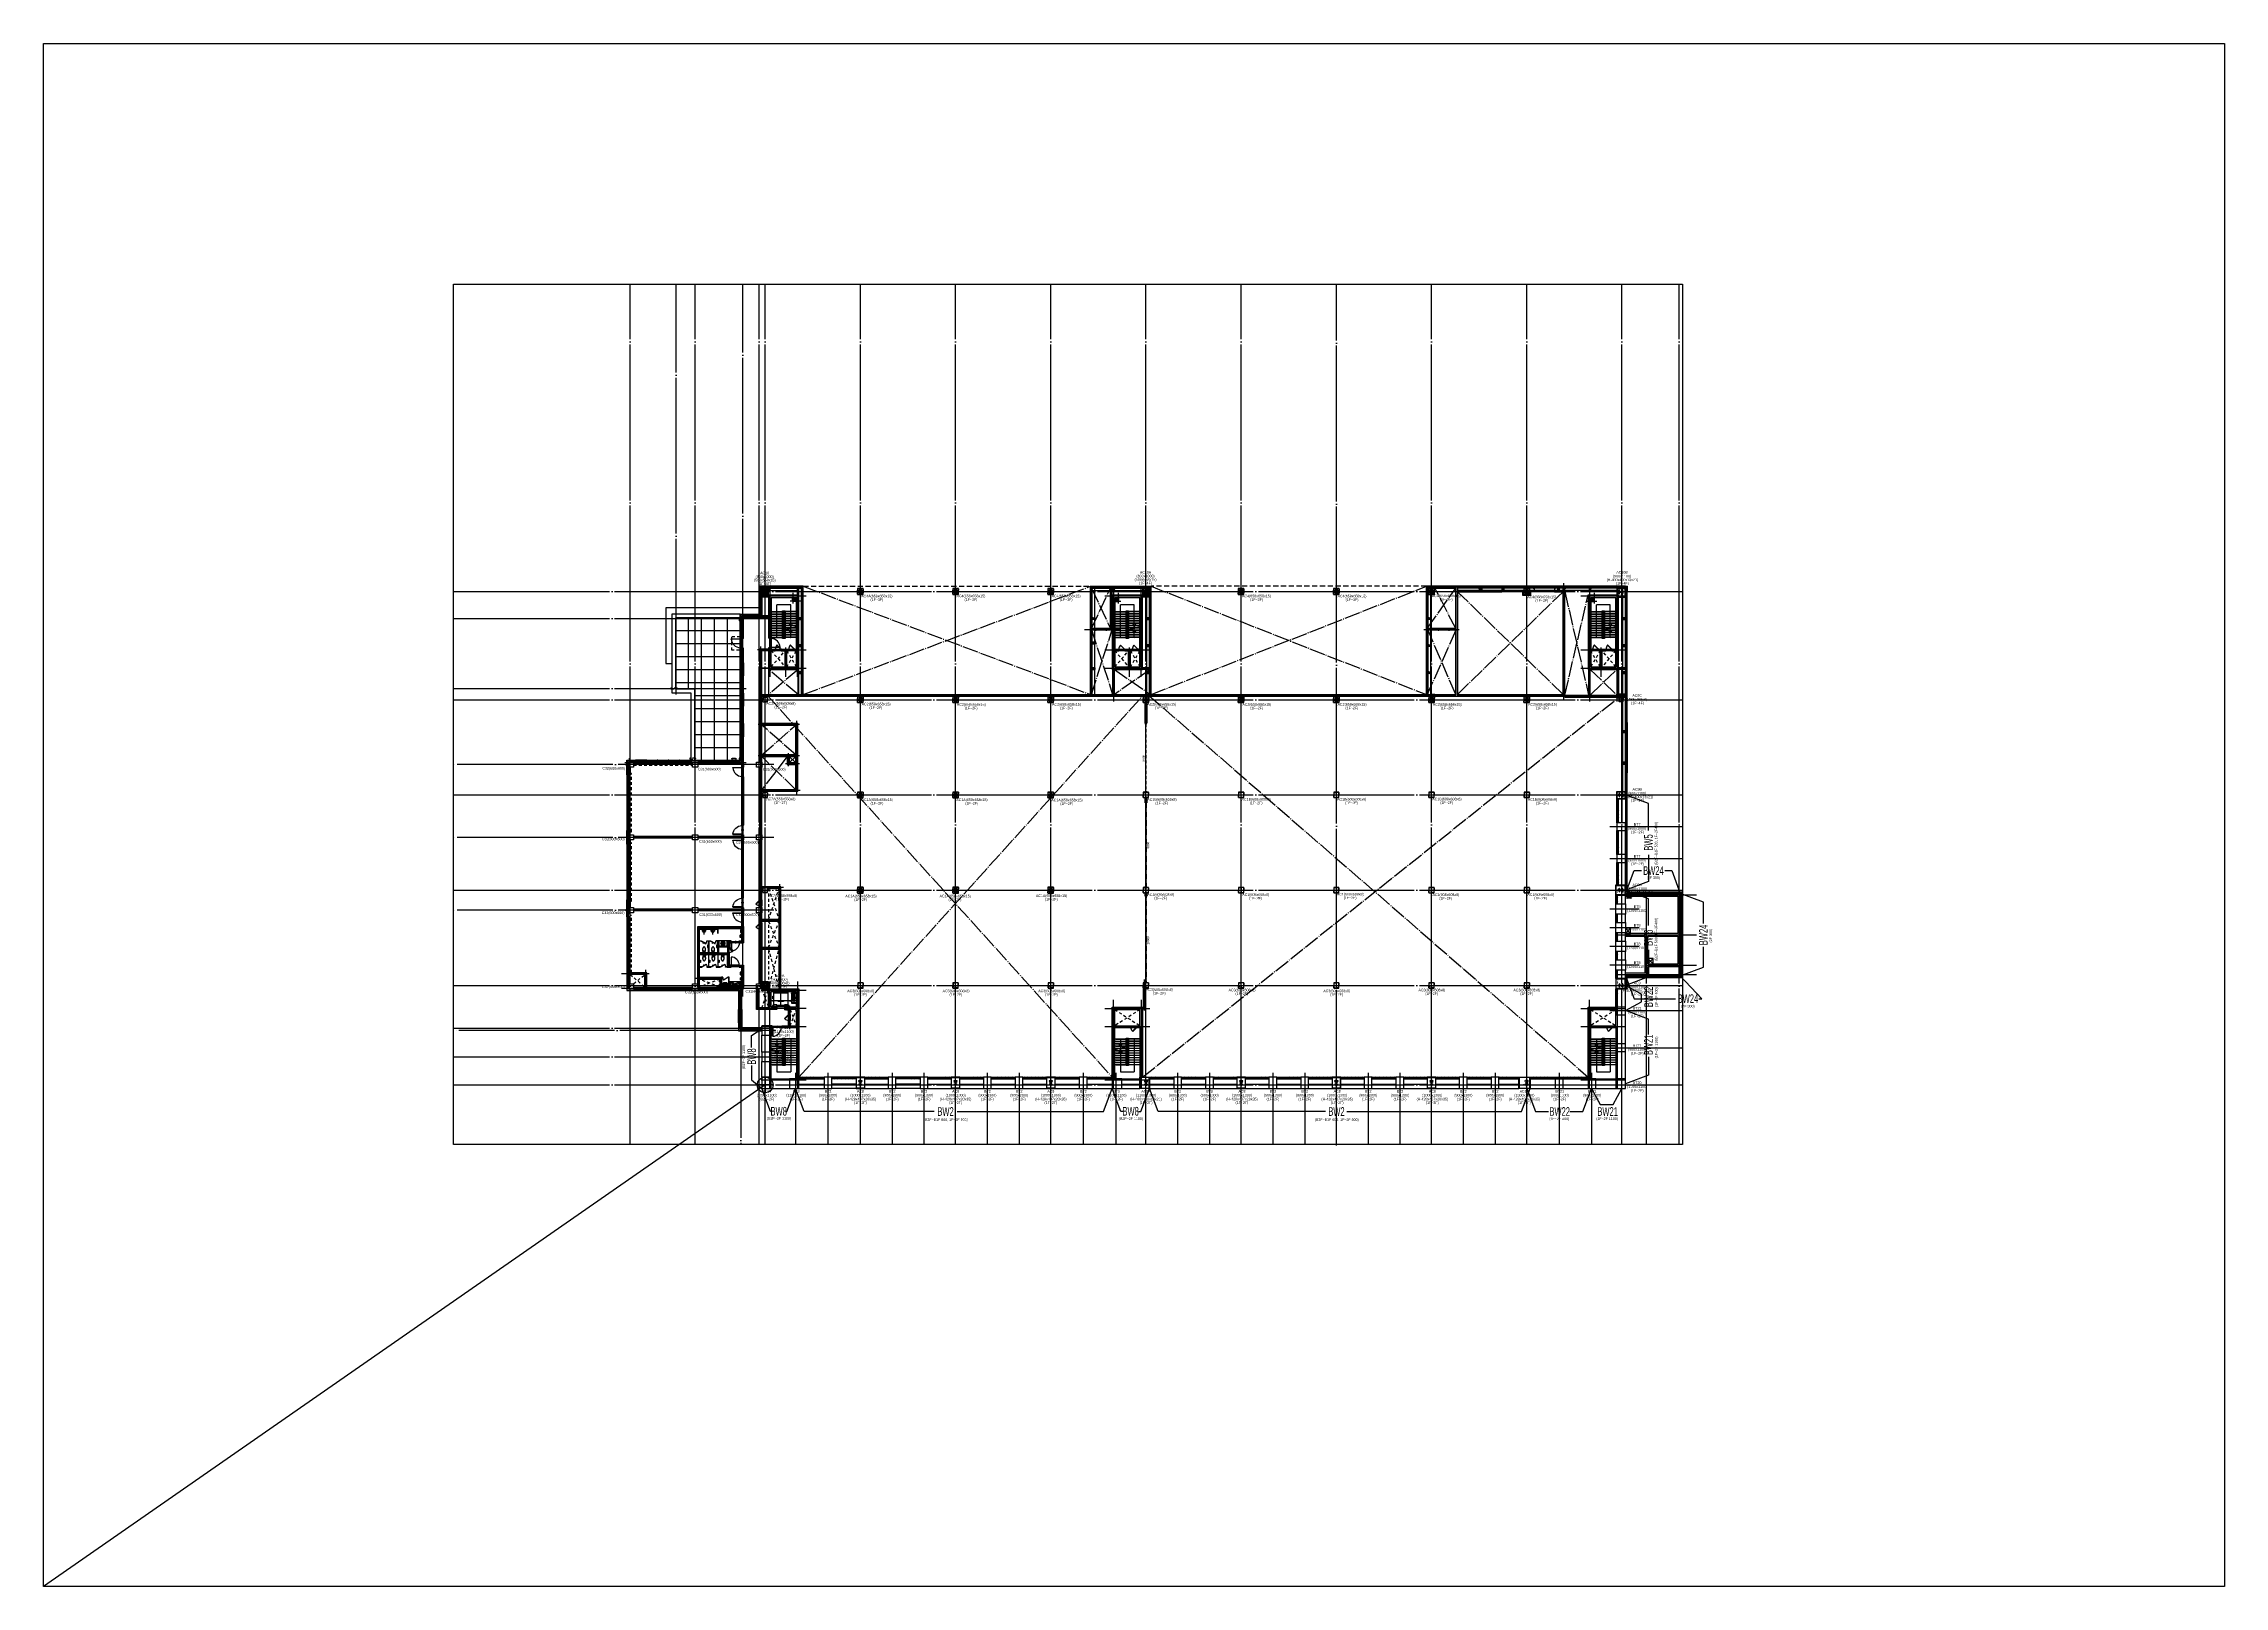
# Model space of a CAD drawing. Header units: millimetres. Extents: x -47382 to 204618, y -51045 to 127155.
import ezdxf
from ezdxf.enums import TextEntityAlignment as Align

# ---------------------------------------------------------------- set-up
doc = ezdxf.new("R2010")
doc.units = ezdxf.units.MM
doc.header["$LTSCALE"] = 300
doc.header["$MEASUREMENT"] = 0
for name, pattern in [('CEN', [62, 60, -1, 0, -1]), ('CENTERX2', [101.6, 63.5, -12.7, 12.7, -12.7]), ('HID', [2, 1.1, -0.9]), ('HIDDEN2', [0.1875, 0.125, -0.0625]), ('PHANTOM', [7745.504221, 3872.752111, -774.550422, 774.550422, -774.550422, 774.550422, -774.550422]), ('STD_HIDDEN', [3, 2, -1]), ('STD_SHAFT', [7.3, 6, -0.5, 0.3, -0.5])]:
    doc.linetypes.add(name, pattern=pattern)
doc.layers.get('0').update_dxf_attribs({"linetype": 'CONTINUOUS'})
doc.layers.get('Defpoints').update_dxf_attribs({"color": 153, "linetype": 'CONTINUOUS'})
for name, color, linetype in [('##CON', 2, 'CONTINUOUS'), ('1', 7, 'CONTINUOUS'), ('6', 6, 'CONTINUOUS'), ('A-CEN', 1, 'CEN'), ('A-CODE-DRAIN', 6, 'CONTINUOUS'), ('A-CURTAIN', 4, 'HID'), ('A-DETL-PEN8', 8, 'CONTINUOUS'), ('A-DOOR', 4, 'CONTINUOUS'), ('A-DOOR-JAMB', 4, 'CONTINUOUS'), ('A-DOOR-SILL', 8, 'CONTINUOUS'), ('A-DOOR-SWING', 8, 'CONTINUOUS'), ('A-ELE3', 4, 'CONTINUOUS'), ('A-ELE4', 8, 'CONTINUOUS'), ('A-ELEV-OUT4', 9, 'CONTINUOUS'), ('A-FIN-TYP1', 6, 'CONTINUOUS'), ('A-FLOR-FLIN-TYP1', 6, 'CONTINUOUS'), ('A-FLOR-FLIN-TYP2', 8, 'CONTINUOUS'), ('A-FLOR-GW', 6, 'CONTINUOUS'), ('A-FLOR-INSL', 8, 'CONTINUOUS'), ('A-FLOR-LINE-ABOV', 6, 'STD_HIDDEN'), ('A-FLOR-OPEN-BELO', 6, 'STD_SHAFT'), ('A-FLOR-PANL', 6, 'CONTINUOUS'), ('A-FLOR-ROOF-EJ', 9, 'CONTINUOUS'), ('A-FLOR-STRA-ETC', 7, 'CONTINUOUS'), ('A-FLOR-STRA-MAIN', 4, 'CONTINUOUS'), ('A-FLOR-STRA-SUB', 9, 'CONTINUOUS'), ('A-FLOR-STUD', 9, 'CONTINUOUS'), ('A-FLOR-SUB-ELE', 7, 'CONTINUOUS'), ('A-FLOR-TOIL-PFIX', 9, 'CONTINUOUS'), ('A-FLOR-TOIL-SPCL', 6, 'CONTINUOUS'), ('A-FLOR-TOIL-WALL', 6, 'CONTINUOUS'), ('A-HID1', 7, 'HID'), ('A-HID2', 9, 'HID'), ('A-LADDER', 6, 'CONTINUOUS'), ('A-OUT-FIN-TYP2', 4, 'CONTINUOUS'), ('A-PS-HID', 5, 'HID'), ('A-ST-AXIS-CEN', 252, 'CEN'), ('A-ST-COL', 2, 'CONTINUOUS'), ('A-ST-CONC', 2, 'CONTINUOUS'), ('A-WALL-DRY1', 7, 'CONTINUOUS'), ('A-WALL-DRY2', 71, 'CONTINUOUS'), ('A-WALL-MASN', 3, 'CONTINUOUS'), ('A-WIN', 4, 'CONTINUOUS'), ('AA-STL', 6, 'CONTINUOUS'), ('Bound', 9, 'CONTINUOUS'), ('ELE3', 4, 'CONTINUOUS'), ('FINISH', 7, 'CONTINUOUS'), ('OPEN2', 5, 'CONTINUOUS'), ('S_SS4', 6, 'CONTINUOUS'), ('SS-PLATE', 32, 'CONTINUOUS'), ('STEEL', 2, 'CONTINUOUS'), ('XREF-PLAN$0$A-STEEL', 7, 'CONTINUOUS'), ('가는선', 5, 'CONTINUOUS'), ('방화셔터', 11, 'HID'), ('블럭', 5, 'CONTINUOUS'), ('저온단열', 160, 'CONTINUOUS'), ('중심선', 1, 'CENTERX2')]:
    doc.layers.add(name, color=color, linetype=linetype)
doc.layers.add('A-ANNO-NPLT', color=129, linetype='CONTINUOUS', plot=False)
doc.layers.add('Defpoint', color=161, linetype='CONTINUOUS', plot=False)
doc.layers.add('보조근', color=7, linetype='CONTINUOUS', lineweight=0)
doc.styles.add('ksm', font='')
doc.styles.add('SH_대대리576', font='NanumGothicBold.ttf')
doc.styles.add('SHP-나눔bo', font='')
doc.styles.add('XR-평면도$0$맑은고딕', font='')
doc.styles.add('돋움', font='')
doc.styles.get('ksm').set_extended_font_data('Dotum')
doc.styles.get('SHP-나눔bo').set_extended_font_data('NanumGothic', bold=True)
doc.styles.get('XR-평면도$0$맑은고딕').set_extended_font_data('Malgun Gothic')
doc.styles.get('돋움').set_extended_font_data('Dotum')

# ---------------------------------------------------------------- blocks, each defined once
blk = doc.blocks.new('A$C0e376f74')
at = {"layer": 'A-ANNO-NPLT', "linetype": 'HIDDEN2'}
for p, q in [((-20, 140), (-20, 10)), ((0, 140), (-20, 140)), ((0, 120), (-20, 120)), ((0, 30), (-20, 30)), ((0, 10), (-20, 10)), ((-10, 140), (-10, 10)), ((0, 140), (0, 10)), ((525, 230), (525, -80)), ((1100, 140), (1120, 140)), ((1100, 140), (1100, 10)), ((1100, 120), (1120, 120)), ((1100, 30), (1120, 30)), ((1100, 10), (1120, 10)), ((1110, 140), (1110, 10)), ((1120, 140), (1120, 10))]:
    blk.add_line(p, q, dxfattribs=at)
at = {"layer": 'A-ANNO-NPLT', "linetype": 'ByBlock'}
blk.add_lwpolyline([(1067, 102), (33, 102), (33, 147), (1067, 147)], close=True, dxfattribs=at)
at = {"layer": 'A-DOOR', "linetype": 'ByBlock'}
blk.add_lwpolyline([(1067, 1181), (1067, 147), (1022, 147), (1022, 1181)], close=True, dxfattribs=at)
at = {"layer": 'A-DOOR-JAMB'}
for points in [[(0, 20), (0, 0), (30, 0), (30, 50), (45, 50), (45, 100), (30, 100), (30, 150), (0, 150), (0, 130)], [(1100, 20), (1100, 0), (1070, 0), (1070, 50), (1055, 50), (1055, 100), (1070, 100), (1070, 150), (1100, 150), (1100, 130)]]:
    blk.add_lwpolyline(points, dxfattribs=at)
at = {"layer": 'A-DOOR-SILL'}
for p, q in [((30, 150), (1070, 150)), ((1070, 0), (30, 0))]:
    blk.add_line(p, q, dxfattribs=at)
at = {"layer": 'A-DOOR-SWING'}
blk.add_arc((1107, 109), 1075, 94.52992, 177.80346, dxfattribs=at)
at = {"layer": 'A-ANNO-NPLT', "linetype": 'ByBlock', "style": 'SHP-나눔bo'}
blk.add_text('1100 X 2200', height=60, dxfattribs=at).set_placement((781, 16), align=Align.CENTER)
blk = doc.blocks.new('G$C3E142F4A')
at = {"layer": 'A-ANNO-NPLT', "linetype": 'HIDDEN2'}
for p, q in [((422, 370), (660, 370)), ((462, 740), (462, 720)), ((462, 740), (582, 740)), ((462, 730), (582, 730)), ((462, 720), (582, 720)), ((462, 20), (462, 0)), ((462, 20), (582, 20)), ((462, 10), (582, 10)), ((462, 0), (582, 0)), ((472, 740), (472, 720)), ((472, 20), (472, 0)), ((562, 740), (562, 720)), ((562, 20), (562, 0)), ((582, 740), (582, 720)), ((582, 20), (582, 0))]:
    blk.add_line(p, q, dxfattribs=at)
at = {"layer": 'A-ANNO-NPLT', "linetype": 'ByBlock'}
blk.add_lwpolyline([(462, 697), (497, 697), (497, 43), (462, 43)], close=True, dxfattribs=at)
at = {"layer": 'A-DOOR', "linetype": 'ByBlock'}
for p, q in [((0, 235), (462, 697)), ((21, 212), (484, 675)), ((462, 697), (462, 720)), ((462, 720), (582, 720)), ((462, 697), (484, 675)), ((497, 697), (462, 697)), ((497, 685), (497, 697)), ((582, 685), (497, 685)), ((582, 720), (582, 685))]:
    blk.add_line(p, q, dxfattribs=at)
blk.add_lwpolyline([(0, 235), (21, 212)], dxfattribs=at)
at = {"layer": 'A-DOOR-JAMB'}
for p, q in [((497, 43), (462, 43)), ((462, 43), (462, 20)), ((472, 20), (582, 20)), ((497, 55), (497, 43)), ((582, 55), (497, 55)), ((582, 20), (582, 55))]:
    blk.add_line(p, q, dxfattribs=at)
at = {"layer": 'A-DOOR-SILL'}
blk.add_line((582, 38), (582, 685), dxfattribs=at)
at = {"layer": 'A-DOOR-SWING'}
blk.add_arc((465, 711), 668, 228.39157, 269.76546, dxfattribs=at)
at = {"layer": 'A-ANNO-NPLT', "linetype": 'ByBlock', "style": 'SHP-나눔bo'}
blk.add_text('700X1800', height=45, rotation=90, dxfattribs=at).set_placement((552, 522), align=Align.CENTER)
blk = doc.blocks.new('XR-평면도$0$8F-PLAN$0$arrow2')
at = {"color": 8}
blk.add_lwpolyline([(0, 0.9), (0.7, 0), (0, -0.9), (0.2, -1), (1, 0), (0.2, 1)], close=True, dxfattribs=at)
for points in [[(0, 0.9), (0.2, 1), (0.7, 0), (1, 0)], [(0.7, 0), (1, 0), (0, -0.9), (0.2, -1)]]:
    blk.add_solid(points, dxfattribs=at)
blk = doc.blocks.new('계단1-2f')
at = {"layer": 'A-CEN'}
for p, q in [((150, 850), (150, -9450)), ((3350, -9450), (3350, 850)), ((4350, -150), (-850, -150)), ((-850, -6350), (4350, -6350)), ((2000, -9450), (2000, -6050)), ((-850, -8450), (4350, -8450))]:
    blk.add_line(p, q, dxfattribs=at)
at = {"layer": 'A-FLOR-FLIN-TYP2'}
for p, q in [((1450, -6450), (750, -6450)), ((3000, -6450), (2300, -6450))]:
    blk.add_line(p, q, dxfattribs=at)
at = {"layer": 'A-FLOR-STRA-ETC'}
for p, q in [((2550, -1125), (950, -1125)), ((950, -4920), (950, -1125)), ((2550, -3570), (2550, -1125)), ((2550, -4920), (2550, -4110))]:
    blk.add_line(p, q, dxfattribs=at)
at = {"layer": 'A-FLOR-STRA-ETC', "const_width": 75}
for points in [[(950, -4957, -1), (950, -4882, -1)], [(2550, -4957, -1), (2550, -4882, -1)]]:
    blk.add_lwpolyline(points, format="xyb", close=True, dxfattribs=at)
at = {"layer": 'A-FLOR-STRA-ETC'}
blk.add_lwpolyline([(1557, -4110), (2496, -3852), (2550, -4069), (2550, -3611), (2603, -3825), (3443, -3568)], dxfattribs=at)
at = {"layer": 'A-FLOR-STRA-MAIN'}
for p, q in [((1600, -1950), (300, -1950)), ((1600, -2220), (300, -2220)), ((1600, -2490), (300, -2490)), ((1700, -1950), (1650, -1950)), ((1700, -2220), (1650, -2220)), ((1700, -2490), (1650, -2490)), ((1850, -1950), (1800, -1950)), ((1850, -2220), (1800, -2220)), ((1850, -2490), (1800, -2490)), ((3200, -1950), (1900, -1950)), ((3200, -2220), (1900, -2220)), ((3200, -2490), (1900, -2490)), ((1600, -2760), (300, -2760)), ((1600, -3030), (300, -3030)), ((1600, -3300), (300, -3300)), ((1600, -3570), (300, -3570)), ((1600, -3840), (300, -3840)), ((1600, -4110), (300, -4110)), ((1600, -4380), (300, -4380)), ((1600, -4650), (300, -4650)), ((1600, -4920), (300, -4920)), ((1700, -2760), (1650, -2760)), ((1700, -3030), (1650, -3030)), ((1700, -3300), (1650, -3300)), ((1700, -3570), (1650, -3570)), ((1700, -3840), (1650, -3840)), ((1700, -4110), (1650, -4110)), ((1700, -4380), (1650, -4380)), ((1700, -4650), (1650, -4650)), ((1700, -4920), (1650, -4920)), ((1850, -2760), (1800, -2760)), ((1850, -3030), (1800, -3030)), ((1850, -3300), (1800, -3300)), ((1850, -3570), (1800, -3570)), ((1850, -3840), (1800, -3840)), ((1850, -4110), (1800, -4110)), ((1850, -4380), (1800, -4380)), ((1850, -4650), (1800, -4650)), ((1850, -4920), (1800, -4920)), ((3200, -2760), (1900, -2760)), ((3200, -3030), (1900, -3030)), ((3200, -3300), (1900, -3300)), ((3200, -3570), (1900, -3570)), ((3200, -3840), (1900, -3840)), ((3200, -4110), (1900, -4110)), ((3200, -4380), (1900, -4380)), ((3200, -4650), (1900, -4650)), ((3200, -4920), (1900, -4920))]:
    blk.add_line(p, q, dxfattribs=at)
blk.add_lwpolyline([(1700, -4920), (1800, -4920), (1800, -1950), (1700, -1950)], close=True, dxfattribs=at)
at = {"layer": 'A-FLOR-STRA-SUB', "color": 250}
for points in [[(1500, -1950), (1500, -1980), (400, -1980), (400, -1950)], [(1500, -2220), (1500, -2250), (400, -2250), (400, -2220)], [(1500, -2490), (1500, -2520), (400, -2520), (400, -2490)], [(3100, -1950), (3100, -1920), (2000, -1920), (2000, -1950)], [(3100, -2220), (3100, -2190), (2000, -2190), (2000, -2220)], [(3100, -2490), (3100, -2460), (2000, -2460), (2000, -2490)], [(1500, -2760), (1500, -2790), (400, -2790), (400, -2760)], [(1500, -3030), (1500, -3060), (400, -3060), (400, -3030)], [(1500, -3300), (1500, -3330), (400, -3330), (400, -3300)], [(1500, -3570), (1500, -3600), (400, -3600), (400, -3570)], [(1500, -3840), (1500, -3870), (400, -3870), (400, -3840)], [(1500, -4110), (1500, -4140), (400, -4140), (400, -4110)], [(1500, -4380), (1500, -4410), (400, -4410), (400, -4380)], [(1500, -4650), (1500, -4680), (400, -4680), (400, -4650)], [(1500, -4920), (1500, -4950), (400, -4950), (400, -4920)], [(3100, -2760), (3100, -2730), (2000, -2730), (2000, -2760)], [(3100, -3030), (3100, -3000), (2000, -3000), (2000, -3030)], [(3100, -3300), (3100, -3270), (2000, -3270), (2000, -3300)], [(3100, -3570), (3100, -3540), (2000, -3540), (2000, -3570)], [(3100, -3840), (3100, -3810), (2000, -3810), (2000, -3840)], [(3100, -4110), (3100, -4080), (2000, -4080), (2000, -4110)], [(3100, -4380), (3100, -4350), (2000, -4350), (2000, -4380)], [(3100, -4650), (3100, -4620), (2000, -4620), (2000, -4650)], [(3100, -4920), (3100, -4890), (2000, -4890), (2000, -4920)]]:
    blk.add_lwpolyline(points, dxfattribs=at)
at = {"layer": 'A-FLOR-STRA-SUB'}
for points in [[(1900, -5020), (1600, -5020), (1600, -1850), (1900, -1850)], [(1850, -4970), (1650, -4970), (1650, -1900), (1850, -1900)]]:
    blk.add_lwpolyline(points, close=True, dxfattribs=at)
at = {"layer": 'A-PS-HID'}
for p, q in [((300, -8300), (1900, -6450)), ((300, -6450), (1900, -8300)), ((2100, -8300), (3200, -6450)), ((2100, -6450), (3200, -8300))]:
    blk.add_line(p, q, dxfattribs=at)
at = {"layer": 'A-ST-CONC'}
for p, q in [((0, 0), (3500, 0)), ((0, 0), (0, -4990)), ((3500, -8600), (3500, 0)), ((300, -300), (3200, -300)), ((300, -300), (300, -4990)), ((3200, -8300), (3200, -300)), ((300, -4990), (0, -4990)), ((300, -6110), (0, -6110)), ((0, -6110), (0, -8600)), ((300, -6110), (300, -6200)), ((300, -8300), (300, -6110)), ((0, -8600), (3500, -8600)), ((300, -8300), (3200, -8300))]:
    blk.add_line(p, q, dxfattribs=at)
at = {"layer": 'A-WALL-DRY1'}
for p, q in [((300, -6250), (750, -6250)), ((300, -6262), (738, -6262)), ((300, -6275), (725, -6275)), ((300, -6425), (725, -6425)), ((300, -6438), (738, -6438)), ((300, -6450), (750, -6450)), ((725, -6275), (725, -6425)), ((738, -6262), (738, -6438)), ((750, -6250), (750, -6450)), ((1450, -6250), (2300, -6250)), ((1450, -6250), (1450, -6450)), ((1450, -6450), (2300, -6450)), ((1462, -6262), (1462, -6438)), ((1462, -6262), (2288, -6262)), ((1462, -6438), (2288, -6438)), ((1475, -6275), (2275, -6275)), ((1475, -6275), (1475, -6425)), ((1475, -6425), (2275, -6425)), ((1900, -8300), (1900, -6450)), ((1912, -8300), (1912, -6450)), ((1925, -8300), (1925, -6450)), ((2075, -8300), (2075, -6450)), ((2088, -8300), (2088, -6450)), ((2100, -8300), (2100, -6450)), ((2275, -6275), (2275, -6425)), ((2288, -6262), (2288, -6438)), ((2300, -6250), (2300, -6450)), ((3000, -6250), (3000, -6450)), ((3000, -6250), (3200, -6250)), ((3000, -6450), (3200, -6450)), ((3012, -6262), (3200, -6262)), ((3012, -6262), (3012, -6438)), ((3012, -6438), (3200, -6438)), ((3025, -6275), (3200, -6275)), ((3025, -6275), (3025, -6425)), ((3025, -6425), (3200, -6425))]:
    blk.add_line(p, q, dxfattribs=at)
at = {"rotation": 270}
for p in [(730, -5788), (2280, -5788)]:
    blk.add_blockref('G$C3E142F4A', p, dxfattribs=at)
at = {"layer": 'A-DOOR', "rotation": 269.9999999999999}
blk.add_blockref('A$C0e376f74', (150, -5000), dxfattribs=at)
at = {"layer": 'A-FLOR-STRA-ETC', "extrusion": (0, 0, -1), "xscale": 166.9148302599861, "yscale": 167.8920954242349, "zscale": -166.9148302599861, "rotation": 270.0000170093786}
blk.add_blockref('XR-평면도$0$8F-PLAN$0$arrow2', (-2550, -3403), dxfattribs=at)
at = {"layer": 'A-FLOR-STRA-ETC', "xscale": 166.9148302599861, "yscale": 167.8920954242349, "zscale": 166.9148302599861, "rotation": 90.00001700937857}
blk.add_blockref('XR-평면도$0$8F-PLAN$0$arrow2', (2550, -4277), dxfattribs=at)
blk = doc.blocks.new('001')
at = {"layer": 'A-CEN'}
for p, q in [((-4350, 8450), (850, 8450)), ((-3350, -850), (-3350, 9450)), ((-150, 9450), (-150, -850)), ((-4350, 6350), (850, 6350)), ((850, 150), (-4350, 150))]:
    blk.add_line(p, q, dxfattribs=at)
at = {"layer": 'A-FLOR-FLIN-TYP2'}
blk.add_line((-1360, 6450), (-640, 6450), dxfattribs=at)
at = {"layer": 'A-FLOR-STRA-ETC'}
for p, q in [((-2550, 4920), (-2550, 4110)), ((-2550, 3570), (-2550, 1125)), ((-950, 4920), (-950, 1125)), ((-2550, 1125), (-950, 1125))]:
    blk.add_line(p, q, dxfattribs=at)
blk.add_lwpolyline([(-1557, 4110), (-2496, 3852), (-2550, 4069), (-2550, 3611), (-2603, 3825), (-3443, 3568)], dxfattribs=at)
at = {"layer": 'A-FLOR-STRA-ETC', "const_width": 75}
for points in [[(-2550, 4957, -1), (-2550, 4882, -1)], [(-950, 4957, -1), (-950, 4882, -1)]]:
    blk.add_lwpolyline(points, format="xyb", close=True, dxfattribs=at)
at = {"layer": 'A-FLOR-STRA-MAIN'}
for p, q in [((-3200, 4920), (-1900, 4920)), ((-3200, 4650), (-1900, 4650)), ((-3200, 4380), (-1900, 4380)), ((-3200, 4110), (-1900, 4110)), ((-3200, 3840), (-1900, 3840)), ((-3200, 3570), (-1900, 3570)), ((-3200, 3300), (-1900, 3300)), ((-3200, 3030), (-1900, 3030)), ((-3200, 2760), (-1900, 2760)), ((-1850, 4920), (-1800, 4920)), ((-1850, 4650), (-1800, 4650)), ((-1850, 4380), (-1800, 4380)), ((-1850, 4110), (-1800, 4110)), ((-1850, 3840), (-1800, 3840)), ((-1850, 3570), (-1800, 3570)), ((-1850, 3300), (-1800, 3300)), ((-1850, 3030), (-1800, 3030)), ((-1850, 2760), (-1800, 2760)), ((-1700, 4920), (-1650, 4920)), ((-1700, 4650), (-1650, 4650)), ((-1700, 4380), (-1650, 4380)), ((-1700, 4110), (-1650, 4110)), ((-1700, 3840), (-1650, 3840)), ((-1700, 3570), (-1650, 3570)), ((-1700, 3300), (-1650, 3300)), ((-1700, 3030), (-1650, 3030)), ((-1700, 2760), (-1650, 2760)), ((-1600, 4920), (-300, 4920)), ((-1600, 4650), (-300, 4650)), ((-1600, 4380), (-300, 4380)), ((-1600, 4110), (-300, 4110)), ((-1600, 3840), (-300, 3840)), ((-1600, 3570), (-300, 3570)), ((-1600, 3300), (-300, 3300)), ((-1600, 3030), (-300, 3030)), ((-1600, 2760), (-300, 2760)), ((-3200, 2490), (-1900, 2490)), ((-3200, 2220), (-1900, 2220)), ((-3200, 1950), (-1900, 1950)), ((-1850, 2490), (-1800, 2490)), ((-1850, 2220), (-1800, 2220)), ((-1850, 1950), (-1800, 1950)), ((-1700, 2490), (-1650, 2490)), ((-1700, 2220), (-1650, 2220)), ((-1700, 1950), (-1650, 1950)), ((-1600, 2490), (-300, 2490)), ((-1600, 2220), (-300, 2220)), ((-1600, 1950), (-300, 1950))]:
    blk.add_line(p, q, dxfattribs=at)
blk.add_lwpolyline([(-1700, 4920), (-1800, 4920), (-1800, 1950), (-1700, 1950)], close=True, dxfattribs=at)
at = {"layer": 'A-FLOR-STRA-SUB', "color": 250}
for points in [[(-3100, 4920), (-3100, 4890), (-2000, 4890), (-2000, 4920)], [(-3100, 4650), (-3100, 4620), (-2000, 4620), (-2000, 4650)], [(-3100, 4380), (-3100, 4350), (-2000, 4350), (-2000, 4380)], [(-3100, 4110), (-3100, 4080), (-2000, 4080), (-2000, 4110)], [(-3100, 3840), (-3100, 3810), (-2000, 3810), (-2000, 3840)], [(-3100, 3570), (-3100, 3540), (-2000, 3540), (-2000, 3570)], [(-3100, 3300), (-3100, 3270), (-2000, 3270), (-2000, 3300)], [(-3100, 3030), (-3100, 3000), (-2000, 3000), (-2000, 3030)], [(-3100, 2760), (-3100, 2730), (-2000, 2730), (-2000, 2760)], [(-1500, 4920), (-1500, 4950), (-400, 4950), (-400, 4920)], [(-1500, 4650), (-1500, 4680), (-400, 4680), (-400, 4650)], [(-1500, 4380), (-1500, 4410), (-400, 4410), (-400, 4380)], [(-1500, 4110), (-1500, 4140), (-400, 4140), (-400, 4110)], [(-1500, 3840), (-1500, 3870), (-400, 3870), (-400, 3840)], [(-1500, 3570), (-1500, 3600), (-400, 3600), (-400, 3570)], [(-1500, 3300), (-1500, 3330), (-400, 3330), (-400, 3300)], [(-1500, 3030), (-1500, 3060), (-400, 3060), (-400, 3030)], [(-1500, 2760), (-1500, 2790), (-400, 2790), (-400, 2760)], [(-3100, 2490), (-3100, 2460), (-2000, 2460), (-2000, 2490)], [(-3100, 2220), (-3100, 2190), (-2000, 2190), (-2000, 2220)], [(-3100, 1950), (-3100, 1920), (-2000, 1920), (-2000, 1950)], [(-1500, 2490), (-1500, 2520), (-400, 2520), (-400, 2490)], [(-1500, 2220), (-1500, 2250), (-400, 2250), (-400, 2220)], [(-1500, 1950), (-1500, 1980), (-400, 1980), (-400, 1950)]]:
    blk.add_lwpolyline(points, dxfattribs=at)
at = {"layer": 'A-FLOR-STRA-SUB'}
for points in [[(-1900, 5020), (-1600, 5020), (-1600, 1850), (-1900, 1850)], [(-1850, 4970), (-1650, 4970), (-1650, 1900), (-1850, 1900)]]:
    blk.add_lwpolyline(points, close=True, dxfattribs=at)
at = {"layer": 'A-PS-HID'}
for p, q in [((-3200, 8300), (-300, 6450)), ((-300, 8300), (-3200, 6450))]:
    blk.add_line(p, q, dxfattribs=at)
at = {"layer": 'A-ST-CONC'}
for p, q in [((-3500, 8600), (0, 8600)), ((-3500, 5100), (-3500, 8600)), ((-3200, 8300), (-300, 8300)), ((-3200, 6450), (-3200, 8300)), ((-300, 6450), (-300, 8300)), ((0, 8600), (0, 500)), ((-3500, 300), (-3500, 5100)), ((-3200, 6450), (-1360, 6450)), ((-3200, 5100), (-3200, 6250)), ((-3200, 6250), (-1360, 6250)), ((-3200, 300), (-3200, 5100)), ((-1360, 6250), (-1360, 6450)), ((-640, 6250), (-640, 6450)), ((-640, 6450), (-300, 6450)), ((-640, 6250), (-300, 6250)), ((-300, 6250), (-300, 5100)), ((-300, 5100), (-300, 300)), ((-3200, 300), (-300, 300))]:
    blk.add_line(p, q, dxfattribs=at)
at = {"xscale": -1, "rotation": 270}
blk.add_blockref('G$C3E142F4A', (-1370, 5788), dxfattribs=at)
at = {"layer": 'A-FLOR-STRA-ETC', "xscale": 166.9148302599861, "yscale": 167.8920954242349, "zscale": 166.9148302599861, "rotation": 270.0000170093786}
blk.add_blockref('XR-평면도$0$8F-PLAN$0$arrow2', (-2550, 4277), dxfattribs=at)
at = {"layer": 'A-FLOR-STRA-ETC', "extrusion": (0, 0, -1), "xscale": 166.9148302599861, "yscale": 167.8920954242349, "zscale": -166.9148302599861, "rotation": 90.00001700937857}
blk.add_blockref('XR-평면도$0$8F-PLAN$0$arrow2', (2550, 3403), dxfattribs=at)
blk = doc.blocks.new('002')
at = {"layer": 'A-CEN'}
for p, q in [((-3350, 850), (-3350, -12300)), ((-150, -12300), (-150, 850)), ((850, -150), (-4350, -150)), ((-4350, -6350), (850, -6350)), ((-2000, -9450), (-2000, -6050)), ((-4350, -8450), (850, -8450))]:
    blk.add_line(p, q, dxfattribs=at)
at = {"layer": 'A-FLOR-FLIN-TYP2'}
for p, q in [((-2300, -6450), (-3000, -6450)), ((-750, -6450), (-1450, -6450))]:
    blk.add_line(p, q, dxfattribs=at)
at = {"layer": 'A-FLOR-STRA-ETC'}
for p, q in [((-2550, -4920), (-2550, -1125)), ((-950, -1125), (-2550, -1125)), ((-950, -3570), (-950, -1125)), ((-950, -4920), (-950, -4110))]:
    blk.add_line(p, q, dxfattribs=at)
at = {"layer": 'A-FLOR-STRA-ETC', "const_width": 75}
for points in [[(-2550, -4957, -1), (-2550, -4882, -1)], [(-950, -4957, -1), (-950, -4882, -1)]]:
    blk.add_lwpolyline(points, format="xyb", close=True, dxfattribs=at)
at = {"layer": 'A-FLOR-STRA-ETC'}
blk.add_lwpolyline([(-1943, -4110), (-1004, -3852), (-950, -4069), (-950, -3611), (-897, -3825), (-57, -3568)], dxfattribs=at)
at = {"layer": 'A-FLOR-STRA-MAIN'}
for p, q in [((-1900, -1950), (-3200, -1950)), ((-1900, -2220), (-3200, -2220)), ((-1900, -2490), (-3200, -2490)), ((-1800, -1950), (-1850, -1950)), ((-1800, -2220), (-1850, -2220)), ((-1800, -2490), (-1850, -2490)), ((-1650, -1950), (-1700, -1950)), ((-1650, -2220), (-1700, -2220)), ((-1650, -2490), (-1700, -2490)), ((-300, -1950), (-1600, -1950)), ((-300, -2220), (-1600, -2220)), ((-300, -2490), (-1600, -2490)), ((-1900, -2760), (-3200, -2760)), ((-1900, -3030), (-3200, -3030)), ((-1900, -3300), (-3200, -3300)), ((-1900, -3570), (-3200, -3570)), ((-1900, -3840), (-3200, -3840)), ((-1900, -4110), (-3200, -4110)), ((-1900, -4380), (-3200, -4380)), ((-1900, -4650), (-3200, -4650)), ((-1900, -4920), (-3200, -4920)), ((-1800, -2760), (-1850, -2760)), ((-1800, -3030), (-1850, -3030)), ((-1800, -3300), (-1850, -3300)), ((-1800, -3570), (-1850, -3570)), ((-1800, -3840), (-1850, -3840)), ((-1800, -4110), (-1850, -4110)), ((-1800, -4380), (-1850, -4380)), ((-1800, -4650), (-1850, -4650)), ((-1800, -4920), (-1850, -4920)), ((-1650, -2760), (-1700, -2760)), ((-1650, -3030), (-1700, -3030)), ((-1650, -3300), (-1700, -3300)), ((-1650, -3570), (-1700, -3570)), ((-1650, -3840), (-1700, -3840)), ((-1650, -4110), (-1700, -4110)), ((-1650, -4380), (-1700, -4380)), ((-1650, -4650), (-1700, -4650)), ((-1650, -4920), (-1700, -4920)), ((-300, -2760), (-1600, -2760)), ((-300, -3030), (-1600, -3030)), ((-300, -3300), (-1600, -3300)), ((-300, -3570), (-1600, -3570)), ((-300, -3840), (-1600, -3840)), ((-300, -4110), (-1600, -4110)), ((-300, -4380), (-1600, -4380)), ((-300, -4650), (-1600, -4650)), ((-300, -4920), (-1600, -4920))]:
    blk.add_line(p, q, dxfattribs=at)
blk.add_lwpolyline([(-1800, -4920), (-1700, -4920), (-1700, -1950), (-1800, -1950)], close=True, dxfattribs=at)
at = {"layer": 'A-FLOR-STRA-SUB', "color": 250}
for points in [[(-2000, -1950), (-2000, -1980), (-3100, -1980), (-3100, -1950)], [(-2000, -2220), (-2000, -2250), (-3100, -2250), (-3100, -2220)], [(-2000, -2490), (-2000, -2520), (-3100, -2520), (-3100, -2490)], [(-400, -1950), (-400, -1920), (-1500, -1920), (-1500, -1950)], [(-400, -2220), (-400, -2190), (-1500, -2190), (-1500, -2220)], [(-400, -2490), (-400, -2460), (-1500, -2460), (-1500, -2490)], [(-2000, -2760), (-2000, -2790), (-3100, -2790), (-3100, -2760)], [(-2000, -3030), (-2000, -3060), (-3100, -3060), (-3100, -3030)], [(-2000, -3300), (-2000, -3330), (-3100, -3330), (-3100, -3300)], [(-2000, -3570), (-2000, -3600), (-3100, -3600), (-3100, -3570)], [(-2000, -3840), (-2000, -3870), (-3100, -3870), (-3100, -3840)], [(-2000, -4110), (-2000, -4140), (-3100, -4140), (-3100, -4110)], [(-2000, -4380), (-2000, -4410), (-3100, -4410), (-3100, -4380)], [(-2000, -4650), (-2000, -4680), (-3100, -4680), (-3100, -4650)], [(-2000, -4920), (-2000, -4950), (-3100, -4950), (-3100, -4920)], [(-400, -2760), (-400, -2730), (-1500, -2730), (-1500, -2760)], [(-400, -3030), (-400, -3000), (-1500, -3000), (-1500, -3030)], [(-400, -3300), (-400, -3270), (-1500, -3270), (-1500, -3300)], [(-400, -3570), (-400, -3540), (-1500, -3540), (-1500, -3570)], [(-400, -3840), (-400, -3810), (-1500, -3810), (-1500, -3840)], [(-400, -4110), (-400, -4080), (-1500, -4080), (-1500, -4110)], [(-400, -4380), (-400, -4350), (-1500, -4350), (-1500, -4380)], [(-400, -4650), (-400, -4620), (-1500, -4620), (-1500, -4650)], [(-400, -4920), (-400, -4890), (-1500, -4890), (-1500, -4920)]]:
    blk.add_lwpolyline(points, dxfattribs=at)
at = {"layer": 'A-FLOR-STRA-SUB'}
for points in [[(-1600, -5020), (-1900, -5020), (-1900, -1850), (-1600, -1850)], [(-1650, -4970), (-1850, -4970), (-1850, -1900), (-1650, -1900)]]:
    blk.add_lwpolyline(points, close=True, dxfattribs=at)
at = {"layer": 'A-PS-HID'}
for p, q in [((-2100, -8300), (-3200, -6450)), ((-2100, -6450), (-3200, -8300)), ((-300, -8300), (-1900, -6450)), ((-300, -6450), (-1900, -8300))]:
    blk.add_line(p, q, dxfattribs=at)
at = {"layer": 'A-ST-CONC'}
for p, q in [((-3500, 0), (-100, 0)), ((-3500, 0), (-3500, -5100)), ((-3200, -300), (-300, -300)), ((-3200, -300), (-3200, -8300)), ((-300, -8300), (-300, -300)), ((0, -8600), (0, -300)), ((-3500, -5100), (-3500, -8600)), ((-3500, -8600), (0, -8600)), ((-3200, -8300), (-300, -8300))]:
    blk.add_line(p, q, dxfattribs=at)
at = {"layer": 'A-WALL-DRY1'}
for p, q in [((-3200, -6250), (-3000, -6250)), ((-3200, -6262), (-3012, -6262)), ((-3200, -6275), (-3025, -6275)), ((-3200, -6425), (-3025, -6425)), ((-3200, -6438), (-3012, -6438)), ((-3200, -6450), (-3000, -6450)), ((-3025, -6275), (-3025, -6425)), ((-3012, -6262), (-3012, -6438)), ((-3000, -6250), (-3000, -6450)), ((-2300, -6250), (-1450, -6250)), ((-2300, -6250), (-2300, -6450)), ((-2300, -6450), (-1450, -6450)), ((-2288, -6262), (-2288, -6438)), ((-2288, -6262), (-1462, -6262)), ((-2288, -6438), (-1462, -6438)), ((-2275, -6275), (-1475, -6275)), ((-2275, -6275), (-2275, -6425)), ((-2275, -6425), (-1475, -6425)), ((-2100, -8300), (-2100, -6450)), ((-2088, -8300), (-2088, -6450)), ((-2075, -8300), (-2075, -6450)), ((-1925, -8300), (-1925, -6450)), ((-1912, -8300), (-1912, -6450)), ((-1900, -8300), (-1900, -6450)), ((-1475, -6275), (-1475, -6425)), ((-1462, -6262), (-1462, -6438)), ((-1450, -6250), (-1450, -6450)), ((-750, -6250), (-750, -6450)), ((-750, -6250), (-300, -6250)), ((-750, -6450), (-300, -6450)), ((-738, -6262), (-300, -6262)), ((-738, -6262), (-738, -6438)), ((-738, -6438), (-300, -6438)), ((-725, -6275), (-300, -6275)), ((-725, -6275), (-725, -6425)), ((-725, -6425), (-300, -6425))]:
    blk.add_line(p, q, dxfattribs=at)
at = {"rotation": 270}
for p in [(-3020, -5788), (-1470, -5788)]:
    blk.add_blockref('G$C3E142F4A', p, dxfattribs=at)
at = {"layer": 'A-FLOR-STRA-ETC', "extrusion": (0, 0, -1), "xscale": 166.9148302599861, "yscale": 167.8920954242349, "zscale": -166.9148302599861, "rotation": 270.0000170093786}
blk.add_blockref('XR-평면도$0$8F-PLAN$0$arrow2', (950, -3403), dxfattribs=at)
at = {"layer": 'A-FLOR-STRA-ETC', "xscale": 166.9148302599861, "yscale": 167.8920954242349, "zscale": 166.9148302599861, "rotation": 90.00001700937857}
blk.add_blockref('XR-평면도$0$8F-PLAN$0$arrow2', (-950, -4277), dxfattribs=at)
blk = doc.blocks.new('003')
at = {"layer": 'A-CEN'}
for p, q in [((-3350, 850), (-3350, -12300)), ((-150, -9450), (-150, 850)), ((850, -150), (-4350, -150)), ((-4350, -6350), (850, -6350)), ((-1500, -9450), (-1500, -6050)), ((-4350, -8450), (850, -8450))]:
    blk.add_line(p, q, dxfattribs=at)
at = {"layer": 'A-FLOR-FLIN-TYP2'}
for p, q in [((-2050, -6450), (-2750, -6450)), ((-500, -6450), (-1200, -6450))]:
    blk.add_line(p, q, dxfattribs=at)
at = {"layer": 'A-FLOR-STRA-ETC'}
for p, q in [((-2550, -4920), (-2550, -1125)), ((-950, -1125), (-2550, -1125)), ((-950, -3570), (-950, -1125)), ((-950, -4920), (-950, -4110))]:
    blk.add_line(p, q, dxfattribs=at)
at = {"layer": 'A-FLOR-STRA-ETC', "const_width": 75}
for points in [[(-2550, -4957, -1), (-2550, -4882, -1)], [(-950, -4957, -1), (-950, -4882, -1)]]:
    blk.add_lwpolyline(points, format="xyb", close=True, dxfattribs=at)
at = {"layer": 'A-FLOR-STRA-ETC'}
blk.add_lwpolyline([(-1943, -4110), (-1004, -3852), (-950, -4069), (-950, -3611), (-897, -3825), (-57, -3568)], dxfattribs=at)
at = {"layer": 'A-FLOR-STRA-MAIN'}
for p, q in [((-1900, -1950), (-3200, -1950)), ((-1900, -2220), (-3200, -2220)), ((-1900, -2490), (-3200, -2490)), ((-1800, -1950), (-1850, -1950)), ((-1800, -2220), (-1850, -2220)), ((-1800, -2490), (-1850, -2490)), ((-1650, -1950), (-1700, -1950)), ((-1650, -2220), (-1700, -2220)), ((-1650, -2490), (-1700, -2490)), ((-300, -1950), (-1600, -1950)), ((-300, -2220), (-1600, -2220)), ((-300, -2490), (-1600, -2490)), ((-1900, -2760), (-3200, -2760)), ((-1900, -3030), (-3200, -3030)), ((-1900, -3300), (-3200, -3300)), ((-1900, -3570), (-3200, -3570)), ((-1900, -3840), (-3200, -3840)), ((-1900, -4110), (-3200, -4110)), ((-1900, -4380), (-3200, -4380)), ((-1900, -4650), (-3200, -4650)), ((-1900, -4920), (-3200, -4920)), ((-1800, -2760), (-1850, -2760)), ((-1800, -3030), (-1850, -3030)), ((-1800, -3300), (-1850, -3300)), ((-1800, -3570), (-1850, -3570)), ((-1800, -3840), (-1850, -3840)), ((-1800, -4110), (-1850, -4110)), ((-1800, -4380), (-1850, -4380)), ((-1800, -4650), (-1850, -4650)), ((-1800, -4920), (-1850, -4920)), ((-1650, -2760), (-1700, -2760)), ((-1650, -3030), (-1700, -3030)), ((-1650, -3300), (-1700, -3300)), ((-1650, -3570), (-1700, -3570)), ((-1650, -3840), (-1700, -3840)), ((-1650, -4110), (-1700, -4110)), ((-1650, -4380), (-1700, -4380)), ((-1650, -4650), (-1700, -4650)), ((-1650, -4920), (-1700, -4920)), ((-300, -2760), (-1600, -2760)), ((-300, -3030), (-1600, -3030)), ((-300, -3300), (-1600, -3300)), ((-300, -3570), (-1600, -3570)), ((-300, -3840), (-1600, -3840)), ((-300, -4110), (-1600, -4110)), ((-300, -4380), (-1600, -4380)), ((-300, -4650), (-1600, -4650)), ((-300, -4920), (-1600, -4920))]:
    blk.add_line(p, q, dxfattribs=at)
blk.add_lwpolyline([(-1800, -4920), (-1700, -4920), (-1700, -1950), (-1800, -1950)], close=True, dxfattribs=at)
at = {"layer": 'A-FLOR-STRA-SUB', "color": 250}
for points in [[(-2000, -1950), (-2000, -1980), (-3100, -1980), (-3100, -1950)], [(-2000, -2220), (-2000, -2250), (-3100, -2250), (-3100, -2220)], [(-2000, -2490), (-2000, -2520), (-3100, -2520), (-3100, -2490)], [(-400, -1950), (-400, -1920), (-1500, -1920), (-1500, -1950)], [(-400, -2220), (-400, -2190), (-1500, -2190), (-1500, -2220)], [(-400, -2490), (-400, -2460), (-1500, -2460), (-1500, -2490)], [(-2000, -2760), (-2000, -2790), (-3100, -2790), (-3100, -2760)], [(-2000, -3030), (-2000, -3060), (-3100, -3060), (-3100, -3030)], [(-2000, -3300), (-2000, -3330), (-3100, -3330), (-3100, -3300)], [(-2000, -3570), (-2000, -3600), (-3100, -3600), (-3100, -3570)], [(-2000, -3840), (-2000, -3870), (-3100, -3870), (-3100, -3840)], [(-2000, -4110), (-2000, -4140), (-3100, -4140), (-3100, -4110)], [(-2000, -4380), (-2000, -4410), (-3100, -4410), (-3100, -4380)], [(-2000, -4650), (-2000, -4680), (-3100, -4680), (-3100, -4650)], [(-2000, -4920), (-2000, -4950), (-3100, -4950), (-3100, -4920)], [(-400, -2760), (-400, -2730), (-1500, -2730), (-1500, -2760)], [(-400, -3030), (-400, -3000), (-1500, -3000), (-1500, -3030)], [(-400, -3300), (-400, -3270), (-1500, -3270), (-1500, -3300)], [(-400, -3570), (-400, -3540), (-1500, -3540), (-1500, -3570)], [(-400, -3840), (-400, -3810), (-1500, -3810), (-1500, -3840)], [(-400, -4110), (-400, -4080), (-1500, -4080), (-1500, -4110)], [(-400, -4380), (-400, -4350), (-1500, -4350), (-1500, -4380)], [(-400, -4650), (-400, -4620), (-1500, -4620), (-1500, -4650)], [(-400, -4920), (-400, -4890), (-1500, -4890), (-1500, -4920)]]:
    blk.add_lwpolyline(points, dxfattribs=at)
at = {"layer": 'A-FLOR-STRA-SUB'}
for points in [[(-1600, -5020), (-1900, -5020), (-1900, -1850), (-1600, -1850)], [(-1650, -4970), (-1850, -4970), (-1850, -1900), (-1650, -1900)]]:
    blk.add_lwpolyline(points, close=True, dxfattribs=at)
at = {"layer": 'A-PS-HID'}
for p, q in [((-3200, -8300), (-1600, -6450)), ((-3200, -6450), (-1600, -8300)), ((-1400, -8300), (-300, -6450)), ((-1400, -6450), (-300, -8300))]:
    blk.add_line(p, q, dxfattribs=at)
at = {"layer": 'A-ST-CONC'}
for p, q in [((-3500, 0), (0, 0)), ((-3500, 0), (-3500, -5100)), ((0, -8600), (0, 0)), ((-3200, -300), (-300, -300)), ((-3200, -300), (-3200, -8300)), ((-300, -8300), (-300, -300)), ((-3500, -5100), (-3500, -8600)), ((-3500, -8600), (0, -8600)), ((-3200, -8300), (-300, -8300))]:
    blk.add_line(p, q, dxfattribs=at)
at = {"layer": 'A-WALL-DRY1'}
for p, q in [((-3200, -6250), (-2750, -6250)), ((-3200, -6262), (-2762, -6262)), ((-3200, -6275), (-2775, -6275)), ((-3200, -6425), (-2775, -6425)), ((-3200, -6438), (-2762, -6438)), ((-3200, -6450), (-2750, -6450)), ((-2775, -6275), (-2775, -6425)), ((-2762, -6262), (-2762, -6438)), ((-2750, -6250), (-2750, -6450)), ((-2050, -6250), (-2050, -6450)), ((-2050, -6250), (-1200, -6250)), ((-2050, -6450), (-1200, -6450)), ((-2038, -6262), (-2038, -6438)), ((-2038, -6262), (-1212, -6262)), ((-2038, -6438), (-1212, -6438)), ((-2025, -6275), (-2025, -6425)), ((-2025, -6275), (-1225, -6275)), ((-2025, -6425), (-1225, -6425)), ((-1600, -8300), (-1600, -6450)), ((-1588, -8300), (-1588, -6450)), ((-1575, -8300), (-1575, -6450)), ((-1425, -8300), (-1425, -6450)), ((-1412, -8300), (-1412, -6450)), ((-1400, -8300), (-1400, -6450)), ((-1225, -6425), (-1225, -6275)), ((-1212, -6438), (-1212, -6262)), ((-1200, -6450), (-1200, -6250)), ((-500, -6450), (-500, -6250)), ((-500, -6250), (-300, -6250)), ((-500, -6450), (-300, -6450)), ((-488, -6262), (-300, -6262)), ((-488, -6438), (-488, -6262)), ((-488, -6438), (-300, -6438)), ((-475, -6425), (-475, -6275)), ((-475, -6275), (-300, -6275)), ((-475, -6425), (-300, -6425))]:
    blk.add_line(p, q, dxfattribs=at)
at = {"layer": 'A-DOOR', "rotation": 270}
for p in [(-2770, -5788), (-1220, -5788)]:
    blk.add_blockref('G$C3E142F4A', p, dxfattribs=at)
at = {"layer": 'A-FLOR-STRA-ETC', "extrusion": (0, 0, -1), "xscale": 166.9148302599861, "yscale": 167.8920954242349, "zscale": -166.9148302599861, "rotation": 270.0000170093786}
blk.add_blockref('XR-평면도$0$8F-PLAN$0$arrow2', (950, -3403), dxfattribs=at)
at = {"layer": 'A-FLOR-STRA-ETC', "xscale": 166.9148302599861, "yscale": 167.8920954242349, "zscale": 166.9148302599861, "rotation": 90.00001700937857}
blk.add_blockref('XR-평면도$0$8F-PLAN$0$arrow2', (-950, -4277), dxfattribs=at)
blk = doc.blocks.new('A$C5FDF183A')
at = {"layer": 'Defpoints'}
for p, q in [((1809, 904, -103000), (0, 904, -103000)), ((904, 1809, -103000), (904, 0, -103000))]:
    blk.add_line(p, q, dxfattribs=at)
blk.add_circle((904, 904, -103000), 904, dxfattribs=at)
blk = doc.blocks.new('A$C0A4A5EFC')
at = {"layer": 'A-FLOR-TOIL-WALL'}
for p, q in [((203, 50, 0), (287, 195, 0)), ((213, 81, 0), (218, 89, 0)), ((213, 81, 0), (225, 74, 0)), ((218, 89, 0), (230, 82, 0)), ((220, 88, 0), (223, 94, 0)), ((221, 94, 0), (254, 152, 0)), ((221, 94, 0), (233, 88, 0)), ((225, 74, 0), (230, 82, 0)), ((229, 83, 0), (232, 88, 0)), ((233, 88, 0), (266, 145, 0)), ((242, 159, 0), (242, 160, 0)), ((242, 160, 0), (279, 139, 0)), ((242, 159, 0), (279, 138, 0)), ((268, 183, 0), (266, 181, 0)), ((266, 181, 0), (285, 170, 0)), ((268, 183, 0), (270, 184, 0)), ((286, 172, 0), (268, 183, 0)), ((286, 175, 0), (270, 184, 0)), ((279, 138, 0), (279, 139, 0)), ((286, 172, 0), (285, 170, 0)), ((286, 172, 0), (286, 175, 0))]:
    blk.add_line(p, q, dxfattribs=at)
at = {"layer": 'A-FLOR-TOIL-WALL', "elevation": 0}
blk.add_lwpolyline([(0, 300), (520, 0), (535, 26), (15, 326)], close=True, dxfattribs=at)
at = {"layer": 'A-FLOR-TOIL-WALL'}
blk.add_arc((0, 300, 0), 600, 330, 0, dxfattribs=at)
blk = doc.blocks.new('G$CBD59BD78')
at = {"layer": 'A-ANNO-NPLT'}
for p, q in [((2920, 2120), (20, 2120)), ((20, 320), (20, 2120)), ((20, 320), (470, 320)), ((470, 320), (470, 20)), ((1770, 320), (1770, 20)), ((2920, 320), (1770, 320)), ((2920, 320), (2920, 2120))]:
    blk.add_line(p, q, dxfattribs=at)
at = {"layer": 'A-DETL-PEN8'}
for p, q in [((470, 320), (610, 340)), ((1770, 320), (1630, 340))]:
    blk.add_line(p, q, dxfattribs=at)
at = {"layer": 'A-DETL-PEN8', "linetype": 'STD_HIDDEN', "ltscale": 0.1}
for points in [[(615, 351), (615, 8), (617, 8), (617, 351)], [(1625, 351), (1625, 8), (1623, 8), (1623, 351)]]:
    blk.add_lwpolyline(points, close=True, dxfattribs=at)
at = {"layer": 'A-ELEV-OUT4'}
for p, q in [((270, 505), (165, 505)), ((165, 505), (165, 435)), ((270, 505), (165, 505)), ((165, 505), (165, 435)), ((165, 435), (770, 435)), ((165, 435), (770, 435)), ((165, 359), (165, 410)), ((165, 410), (2075, 410)), ((610, 359), (165, 359)), ((245, 1557), (195, 1557)), ((1970, 2045), (270, 2045)), ((270, 2045), (270, 505)), ((1970, 2045), (270, 2045)), ((270, 2045), (270, 505)), ((320, 565), (320, 1965)), ((320, 1965), (1920, 1965)), ((320, 565), (320, 1965)), ((320, 1965), (1920, 1965)), ((670, 565), (320, 565)), ((670, 565), (320, 565)), ((370, 2010), (355, 2010)), ((355, 2000), (370, 2000)), ((370, 2045), (370, 2010)), ((370, 2000), (370, 1965)), ((610, 20), (470, 20)), ((640, 505), (670, 505)), ((1600, 505), (640, 505)), ((640, 505), (670, 505)), ((1585, 500), (655, 500)), ((655, 500), (655, 465)), ((1585, 500), (655, 500)), ((655, 500), (655, 465)), ((655, 465), (1585, 465)), ((655, 465), (1585, 465)), ((655, 400), (1585, 400)), ((655, 365), (655, 400)), ((655, 400), (655, 400)), ((655, 400), (1585, 400)), ((655, 365), (655, 400)), ((1585, 365), (655, 365)), ((1585, 365), (655, 365)), ((670, 505), (670, 565)), ((670, 505), (670, 565)), ((770, 435), (2075, 435)), ((770, 435), (770, 435)), ((770, 435), (2075, 435)), ((1920, 565), (1570, 565)), ((1570, 565), (1570, 505)), ((1920, 565), (1570, 565)), ((1570, 565), (1570, 505)), ((1570, 505), (1600, 505)), ((1570, 505), (1600, 505)), ((1585, 465), (1585, 500)), ((1585, 465), (1585, 500)), ((1585, 400), (1585, 365)), ((1585, 400), (1585, 365)), ((2075, 359), (1630, 359)), ((1630, 20), (1770, 20)), ((1660, 572), (1880, 572)), ((1660, 565), (1660, 572)), ((1860, 565), (1660, 565)), ((1680, 515), (1680, 565)), ((1680, 565), (1860, 565)), ((1680, 515), (1680, 565)), ((1680, 565), (1860, 565)), ((1860, 515), (1680, 515)), ((1860, 515), (1680, 515)), ((1860, 565), (1860, 515)), ((1860, 565), (1860, 515)), ((1860, 565), (1880, 565)), ((1870, 2045), (1870, 2010)), ((1870, 2010), (1885, 2010)), ((1885, 2000), (1870, 2000)), ((1870, 2000), (1870, 1965)), ((1880, 572), (1880, 565)), ((1885, 2010), (1885, 2000)), ((1920, 1965), (1920, 565)), ((1920, 1965), (1920, 565)), ((1970, 505), (1970, 2045)), ((1970, 505), (1970, 2045)), ((2075, 505), (1970, 505)), ((2075, 505), (1970, 505)), ((2075, 435), (2075, 505)), ((2075, 435), (2075, 505)), ((2075, 410), (2075, 359)), ((2410, 1150), (2308, 1150)), ((2308, 1150), (2308, 910)), ((2410, 1150), (2308, 1150)), ((2308, 1150), (2308, 910)), ((2308, 910), (2410, 910)), ((2308, 910), (2410, 910)), ((2317, 1150), (2317, 910)), ((2358, 1901), (2358, 1976)), ((2358, 1976), (2900, 1976)), ((2358, 1901), (2358, 1976)), ((2358, 1976), (2900, 1976)), ((2900, 1910), (2358, 1910)), ((2433, 1901), (2358, 1901)), ((2358, 1901), (2358, 1150)), ((2433, 1901), (2358, 1901)), ((2358, 1901), (2358, 1150)), ((2900, 1901), (2358, 1901)), ((2900, 1901), (2358, 1901)), ((2358, 1150), (2358, 910)), ((2358, 910), (2358, 825)), ((2358, 910), (2358, 825)), ((2900, 825), (2358, 825)), ((2358, 825), (2358, 750)), ((2358, 825), (2433, 825)), ((2358, 825), (2433, 825)), ((2900, 816), (2358, 816)), ((2358, 750), (2900, 750)), ((2410, 910), (2410, 1150)), ((2410, 910), (2410, 1150)), ((2424, 825), (2424, 1901)), ((2433, 825), (2433, 1901)), ((2433, 825), (2433, 1901)), ((2530, 1463), (2490, 1463)), ((2490, 1463), (2490, 1263)), ((2490, 1263), (2530, 1263)), ((2750, 1813), (2530, 1813)), ((2530, 1813), (2750, 1463)), ((2750, 1813), (2530, 1813)), ((2530, 1813), (2530, 1463)), ((2530, 1463), (2530, 1813)), ((2530, 1813), (2530, 1463)), ((2530, 1263), (2530, 1063)), ((2750, 1263), (2530, 1263)), ((2530, 1263), (2530, 1063)), ((2530, 1063), (2750, 1063)), ((2530, 1063), (2750, 1063)), ((2690, 1901), (2590, 1901)), ((2590, 1901), (2590, 1881)), ((2690, 1901), (2590, 1901)), ((2590, 1901), (2590, 1881)), ((2590, 1881), (2630, 1881)), ((2590, 1881), (2630, 1881)), ((2590, 825), (2590, 845)), ((2590, 845), (2630, 845)), ((2590, 825), (2590, 845)), ((2590, 845), (2630, 845)), ((2690, 825), (2590, 825)), ((2690, 825), (2590, 825)), ((2630, 1881), (2630, 1813)), ((2630, 1881), (2630, 1813)), ((2630, 1813), (2650, 1813)), ((2650, 1813), (2630, 1813)), ((2630, 1063), (2650, 1063)), ((2650, 1063), (2630, 1063)), ((2630, 845), (2630, 913)), ((2630, 845), (2630, 913)), ((2650, 1813), (2650, 1881)), ((2650, 1881), (2690, 1881)), ((2650, 1813), (2650, 1881)), ((2650, 1881), (2690, 1881)), ((2650, 913), (2650, 845)), ((2650, 913), (2650, 845)), ((2650, 845), (2690, 845)), ((2650, 845), (2690, 845)), ((2690, 1881), (2690, 1901)), ((2690, 1881), (2690, 1901)), ((2690, 845), (2690, 825)), ((2690, 845), (2690, 825)), ((2750, 1463), (2750, 1813)), ((2750, 1463), (2750, 1813)), ((2750, 1463), (2790, 1463)), ((2790, 1263), (2750, 1263)), ((2750, 1063), (2750, 1263)), ((2750, 1063), (2750, 1263)), ((2790, 1463), (2790, 1263)), ((2855, 2039), (2855, 1976)), ((2920, 2039), (2855, 2039)), ((2855, 1901), (2855, 1853)), ((2855, 1853), (2920, 1853)), ((2855, 825), (2855, 873)), ((2855, 873), (2920, 873)), ((2855, 687), (2855, 750)), ((2920, 687), (2855, 687)), ((2900, 1976), (2900, 1901)), ((2900, 1976), (2900, 1901)), ((2900, 1976), (2900, 1901)), ((2900, 750), (2900, 825)), ((2920, 1853), (2920, 2039)), ((2920, 873), (2920, 687))]:
    blk.add_line(p, q, dxfattribs=at)
for points in [[(161, 1021, -0.2003164), (172, 1025), (206, 1025), (209, 1022), (241, 1022), (241, 1038), (209, 1038), (206, 1035), (172, 1035, -0.2003164), (161, 1039), (158, 1070, 0.3639702), (153, 1074), (152, 1074), (152, 985), (153, 985, 0.3639702), (158, 990)], [(2299, 1021, 0.3639702), (2294, 1025), (2254, 1025), (2251, 1022), (2135, 1022), (2135, 1038), (2251, 1038), (2254, 1035), (2294, 1035, 0.3639702), (2299, 1039), (2302, 1070, -0.3639702), (2307, 1074), (2308, 1074), (2308, 985), (2307, 985, -0.3639702), (2302, 990)]]:
    blk.add_lwpolyline(points, format="xyb", close=True, dxfattribs=at)
for points in [[(355, 2010), (355, 2000), (1885, 2000), (1885, 2010)], [(1770, 20), (1920, 20), (1920, 320), (1770, 320)], [(1820, 0), (1870, 0), (1870, 107), (1820, 107)], [(1788, -7), (1902, -7), (1902, 0), (1788, 0)]]:
    blk.add_lwpolyline(points, close=True, dxfattribs=at)
for points in [[(610, 340), (610, 359), (670, 359), (640, 0), (610, 0), (610, 20), (613, 20), (613, 3), (637, 3), (667, 356), (613, 356), (613, 340), (610, 340)], [(1630, 340), (1630, 359), (1570, 359), (1600, 0), (1630, 0), (1630, 20), (1627, 20), (1627, 3), (1603, 3), (1573, 356), (1627, 356), (1627, 340), (1630, 340)]]:
    blk.add_lwpolyline(points, dxfattribs=at)
for centre in [(220, 1557), (220, 1557), (220, 1317), (220, 1317)]:
    blk.add_circle(centre, 20, dxfattribs=at)
at = {"layer": '가는선', "linetype": 'PHANTOM'}
for p, q in [((820, 1083), (1420, 1083)), ((820, 977), (820, 1083)), ((820, 1083), (1420, 1083)), ((820, 977), (820, 1083)), ((1420, 977), (820, 977)), ((1420, 977), (820, 977)), ((1420, 1083), (1420, 977)), ((1420, 1083), (1420, 977)), ((1770, 320), (1920, 20)), ((1920, 320), (1770, 20)), ((1820, 107), (1870, 0)), ((1870, 107), (1820, 0))]:
    blk.add_line(p, q, dxfattribs=at)
at = {"layer": '가는선', "ltscale": 200}
for p, q in [((1860, 515), (1680, 565)), ((1860, 565), (1680, 515))]:
    blk.add_line(p, q, dxfattribs=at)
at = {"layer": '가는선', "lineweight": 9, "ltscale": 100}
for p, q in [((2595, 1163), (2595, 1413)), ((2595, 1413), (2685, 1413)), ((2595, 1163), (2595, 1413)), ((2595, 1413), (2685, 1413)), ((2685, 1163), (2595, 1163)), ((2685, 1163), (2595, 1163)), ((2685, 1413), (2685, 1163)), ((2685, 1413), (2685, 1163))]:
    blk.add_line(p, q, dxfattribs=at)
at = {"layer": '가는선', "linetype": 'HIDDEN2', "ltscale": 100}
for p, q in [((2914, 1853), (2914, 2039)), ((2914, 873), (2914, 687))]:
    blk.add_line(p, q, dxfattribs=at)
at = {"layer": '중심선'}
for p, q in [((2823, 1030), (50, 1030)), ((1120, 400), (1120, 2120))]:
    blk.add_line(p, q, dxfattribs=at)
at = {"layer": '중심선', "ltscale": 200}
for p, q in [((185, 1557), (255, 1557)), ((185, 1317), (255, 1317)), ((220, 1279), (220, 1591)), ((1770, 591), (1770, 492)), ((1845, 341), (1845, -53)), ((2823, 1363), (2466, 1363)), ((2640, 1991), (2640, 735))]:
    blk.add_line(p, q, dxfattribs=at)
blk = doc.blocks.new('26')
at = {"layer": 'A-CEN'}
for p, q in [((-850, 10550), (4350, 10550)), ((150, -850), (150, 11550)), ((3350, 11550), (3350, -850)), ((4350, 8450), (-850, 8450)), ((2400, 8750), (2400, 6050)), ((-850, 6350), (4350, 6350)), ((4350, 150), (-850, 150))]:
    blk.add_line(p, q, dxfattribs=at)
at = {"layer": 'A-FLOR-FLIN-TYP2'}
blk.add_line((2500, 7750), (2500, 7050), dxfattribs=at)
at = {"layer": 'A-FLOR-STRA-ETC'}
for p, q in [((950, 4920), (950, 4110)), ((950, 3570), (950, 1125)), ((2550, 4920), (2550, 1125)), ((950, 1125), (2550, 1125))]:
    blk.add_line(p, q, dxfattribs=at)
blk.add_lwpolyline([(1943, 4110), (1004, 3852), (950, 4069), (950, 3611), (897, 3825), (57, 3568)], dxfattribs=at)
at = {"layer": 'A-FLOR-STRA-ETC', "const_width": 75}
for points in [[(950, 4957, -1), (950, 4882, -1)], [(2550, 4957, -1), (2550, 4882, -1)]]:
    blk.add_lwpolyline(points, format="xyb", close=True, dxfattribs=at)
at = {"layer": 'A-FLOR-STRA-MAIN'}
for p, q in [((300, 4920), (1600, 4920)), ((300, 4650), (1600, 4650)), ((300, 4380), (1600, 4380)), ((300, 4110), (1600, 4110)), ((300, 3840), (1600, 3840)), ((300, 3570), (1600, 3570)), ((300, 3300), (1600, 3300)), ((300, 3030), (1600, 3030)), ((300, 2760), (1600, 2760)), ((1650, 4920), (1700, 4920)), ((1650, 4650), (1700, 4650)), ((1650, 4380), (1700, 4380)), ((1650, 4110), (1700, 4110)), ((1650, 3840), (1700, 3840)), ((1650, 3570), (1700, 3570)), ((1650, 3300), (1700, 3300)), ((1650, 3030), (1700, 3030)), ((1650, 2760), (1700, 2760)), ((1800, 4920), (1850, 4920)), ((1800, 4650), (1850, 4650)), ((1800, 4380), (1850, 4380)), ((1800, 4110), (1850, 4110)), ((1800, 3840), (1850, 3840)), ((1800, 3570), (1850, 3570)), ((1800, 3300), (1850, 3300)), ((1800, 3030), (1850, 3030)), ((1800, 2760), (1850, 2760)), ((1900, 4920), (3200, 4920)), ((1900, 4650), (3200, 4650)), ((1900, 4380), (3200, 4380)), ((1900, 4110), (3200, 4110)), ((1900, 3840), (3200, 3840)), ((1900, 3570), (3200, 3570)), ((1900, 3300), (3200, 3300)), ((1900, 3030), (3200, 3030)), ((1900, 2760), (3200, 2760)), ((300, 2490), (1600, 2490)), ((300, 2220), (1600, 2220)), ((300, 1950), (1600, 1950)), ((1650, 2490), (1700, 2490)), ((1650, 2220), (1700, 2220)), ((1650, 1950), (1700, 1950)), ((1800, 2490), (1850, 2490)), ((1800, 2220), (1850, 2220)), ((1800, 1950), (1850, 1950)), ((1900, 2490), (3200, 2490)), ((1900, 2220), (3200, 2220)), ((1900, 1950), (3200, 1950))]:
    blk.add_line(p, q, dxfattribs=at)
blk.add_lwpolyline([(1800, 4920), (1700, 4920), (1700, 1950), (1800, 1950)], close=True, dxfattribs=at)
at = {"layer": 'A-FLOR-STRA-SUB', "color": 250}
for points in [[(400, 4920), (400, 4890), (1500, 4890), (1500, 4920)], [(400, 4650), (400, 4620), (1500, 4620), (1500, 4650)], [(400, 4380), (400, 4350), (1500, 4350), (1500, 4380)], [(400, 4110), (400, 4080), (1500, 4080), (1500, 4110)], [(400, 3840), (400, 3810), (1500, 3810), (1500, 3840)], [(400, 3570), (400, 3540), (1500, 3540), (1500, 3570)], [(400, 3300), (400, 3270), (1500, 3270), (1500, 3300)], [(400, 3030), (400, 3000), (1500, 3000), (1500, 3030)], [(400, 2760), (400, 2730), (1500, 2730), (1500, 2760)], [(2000, 4920), (2000, 4950), (3100, 4950), (3100, 4920)], [(2000, 4650), (2000, 4680), (3100, 4680), (3100, 4650)], [(2000, 4380), (2000, 4410), (3100, 4410), (3100, 4380)], [(2000, 4110), (2000, 4140), (3100, 4140), (3100, 4110)], [(2000, 3840), (2000, 3870), (3100, 3870), (3100, 3840)], [(2000, 3570), (2000, 3600), (3100, 3600), (3100, 3570)], [(2000, 3300), (2000, 3330), (3100, 3330), (3100, 3300)], [(2000, 3030), (2000, 3060), (3100, 3060), (3100, 3030)], [(2000, 2760), (2000, 2790), (3100, 2790), (3100, 2760)], [(400, 2490), (400, 2460), (1500, 2460), (1500, 2490)], [(400, 2220), (400, 2190), (1500, 2190), (1500, 2220)], [(400, 1950), (400, 1920), (1500, 1920), (1500, 1950)], [(2000, 2490), (2000, 2520), (3100, 2520), (3100, 2490)], [(2000, 2220), (2000, 2250), (3100, 2250), (3100, 2220)], [(2000, 1950), (2000, 1980), (3100, 1980), (3100, 1950)]]:
    blk.add_lwpolyline(points, dxfattribs=at)
at = {"layer": 'A-FLOR-STRA-SUB'}
for points in [[(1600, 5020), (1900, 5020), (1900, 1850), (1600, 1850)], [(1650, 4970), (1850, 4970), (1850, 1900), (1650, 1900)]]:
    blk.add_lwpolyline(points, close=True, dxfattribs=at)
at = {"layer": 'A-PS-HID'}
for p, q in [((2500, 6450), (3200, 8300)), ((2500, 8300), (3200, 6450))]:
    blk.add_line(p, q, dxfattribs=at)
at = {"layer": 'A-ST-CONC'}
for p, q in [((0, 10700), (3500, 10700)), ((0, 8300), (0, 10700)), ((300, 8600), (300, 10400)), ((300, 10400), (3200, 10400)), ((3200, 8600), (3200, 10400)), ((3500, 10700), (3500, 300)), ((750, 8300), (0, 8300)), ((750, 8600), (300, 8600)), ((750, 8300), (750, 8600)), ((3200, 8600), (2050, 8600)), ((2050, 8300), (2050, 8600)), ((3200, 8300), (2050, 8300)), ((3200, 6450), (3200, 8300)), ((390, 6450), (300, 6450)), ((300, 300), (300, 6250)), ((300, 6250), (390, 6250)), ((390, 6450), (390, 6250)), ((1510, 6450), (1510, 6250)), ((1510, 6450), (3200, 6450)), ((1510, 6250), (3200, 6250)), ((3200, 6250), (3200, 300)), ((300, 300), (3200, 300))]:
    blk.add_line(p, q, dxfattribs=at)
at = {"layer": 'A-WALL-DRY1'}
for p, q in [((2300, 7750), (2300, 8300)), ((2500, 7750), (2300, 7750)), ((2312, 7763), (2312, 8300)), ((2488, 7763), (2312, 7763)), ((2325, 7775), (2325, 8300)), ((2475, 7775), (2325, 7775)), ((2475, 7775), (2475, 8300)), ((2488, 7763), (2488, 8300)), ((2500, 7750), (2500, 8300)), ((2300, 6450), (2300, 7050)), ((2500, 7050), (2300, 7050)), ((2488, 7038), (2312, 7038)), ((2312, 6450), (2312, 7038)), ((2475, 7025), (2325, 7025)), ((2325, 6450), (2325, 7025)), ((2475, 6450), (2475, 7025)), ((2488, 6450), (2488, 7038)), ((2500, 6450), (2500, 7050))]:
    blk.add_line(p, q, dxfattribs=at)
blk.add_blockref('G$C3E142F4A', (1838, 7030))
at = {"layer": 'A-DOOR', "rotation": 180}
blk.add_blockref('A$C0e376f74', (1500, 6400), dxfattribs=at)
at = {"layer": 'A-FLOR-STRA-ETC', "xscale": 166.9148302599861, "yscale": 167.8920954242349, "zscale": 166.9148302599861, "rotation": 270.0000170093786}
blk.add_blockref('XR-평면도$0$8F-PLAN$0$arrow2', (950, 4277), dxfattribs=at)
at = {"layer": 'A-FLOR-STRA-ETC', "extrusion": (0, 0, -1), "xscale": 166.9148302599861, "yscale": 167.8920954242349, "zscale": -166.9148302599861, "rotation": 90.00001700937857}
blk.add_blockref('XR-평면도$0$8F-PLAN$0$arrow2', (-950, 3403), dxfattribs=at)
at = {"layer": 'A-ST-CONC'}
blk.add_blockref('G$CBD59BD78', (280, 8280), dxfattribs=at)
blk = doc.blocks.new('X-REF 평면도(가창리 실시설계)$0$CU-302P')
at = {"layer": 'A-FLOR-TOIL-PFIX'}
for p, q in [((582, 0), (-165, 0)), ((0, 10), (52, 10)), ((98, 10), (120, 10)), ((0, -10), (52, -10)), ((95, -10), (120, -10))]:
    blk.add_line(p, q, dxfattribs=at)
blk.add_lwpolyline([(0, -190), (0, 190), (210, 190, 0.0221676), (220, 165, 0.0159625), (240, 135, 0.046411), (280, 105, 0.0258998), (320, 85, -0.027117), (355, 60, -0.0710216), (375, 25, -0.0485296), (380, 0, -0.0485296), (375, -25, -0.0710216), (355, -60, -0.027117), (320, -85, 0.0258998), (280, -105, 0.046411), (240, -135, 0.0159625), (220, -165, 0.0221676), (210, -190)], format="xyb", close=True, dxfattribs=at)
for points in [[(0, -20), (10, -20), (10, 20), (0, 20)], [(170, -140), (205, -105), (255, -75), (300, -55), (325, -40), (345, -20), (350, 0), (345, 20), (325, 40), (300, 55), (255, 75), (205, 105), (170, 140)]]:
    blk.add_lwpolyline(points, dxfattribs=at)
blk.add_lwpolyline([(120, 20), (125, 20), (125, -20), (120, -20)], close=True, dxfattribs=at)
blk.add_lwpolyline([(210, -190), (210, -150), (180, -150, -0.1989124), (176, -148, -0.0891663), (170, -140), (152, -32, -0.0808976), (152, 32), (170, 140, -0.2268201), (176, 148, -0.062315), (180, 150), (210, 150), (210, 190)], format="xyb", dxfattribs=at)
blk.add_circle((75, 0), 25, dxfattribs=at)
blk.add_arc((185, 0), 85, 253.21444, 106.78556, dxfattribs=at)
blk = doc.blocks.new('A$C693F5FA5')
at = {"layer": 'A-FLOR-TOIL-PFIX'}
for p, q in [((550, 50), (10, 50)), ((50, 370), (50, 90)), ((110, 410), (90, 410)), ((110, 405), (110, 460)), ((450, 405), (110, 405)), ((150, 230), (130, 230)), ((390, 230), (170, 230)), ((280, 360), (280, 380)), ((280, 120), (280, 340)), ((280, 100), (280, 80)), ((430, 230), (410, 230)), ((450, 460), (450, 405)), ((470, 410), (450, 410)), ((510, 370), (510, 90))]:
    blk.add_line(p, q, dxfattribs=at)
blk.add_lwpolyline([(560, 0), (0, 0), (0, 370, -0.4142136), (90, 460), (110, 460), (110, 465), (450, 465), (450, 460), (470, 460, -0.4142136), (560, 370)], format="xyb", close=True, dxfattribs=at)
blk.add_circle((280, 230), 45, dxfattribs=at)
for centre, radius, start, end in [((10, 40), 10, 90, 180), ((90, 370), 40, 90, 180), ((90, 90), 40, 180, 270), ((470, 370), 40, 0, 90), ((470, 90), 40, 270, 0), ((550, 40), 10, 0, 90)]:
    blk.add_arc(centre, radius, start, end, dxfattribs=at)
blk = doc.blocks.new('A$Ce9f1e3e8')
at = {"layer": 'A-FLOR-TOIL-WALL'}
blk.add_lwpolyline([(600, 600), (1120, 900), (1135, 874), (615, 574)], close=True, dxfattribs=at)
blk.add_arc((600, 600), 600, 0, 30, dxfattribs=at)
blk = doc.blocks.new('A$C284E115B')
at = {"layer": 'A-FLOR-STUD'}
for p, q in [((2, 48, -103000), (98, 2, -103000)), ((2, 2, -103000), (98, 48, -103000))]:
    blk.add_line(p, q, dxfattribs=at)
at = {"layer": 'A-FLOR-STUD', "elevation": -103000}
for points in [[(0, 50), (100, 50), (100, 0), (0, 0)], [(2, 48), (98, 48), (98, 2), (2, 2)]]:
    blk.add_lwpolyline(points, close=True, dxfattribs=at)
blk = doc.blocks.new('BOLT')
at = {"layer": '1', "color": 251}
for p, q in [((-21, 0), (21, 0)), ((0, -21), (0, 21))]:
    blk.add_line(p, q, dxfattribs=at)
at = {"layer": '6', "color": 251}
blk.add_circle((0, 0), 11, dxfattribs=at)
blk = doc.blocks.new('WC2_BP')
at = {"layer": 'SS-PLATE', "color": 251, "ltscale": 0.05}
blk.add_lwpolyline([(-175, -100), (175, -100), (175, 100), (-175, 100)], close=True, dxfattribs=at)
at = {"linetype": 'HID', "yscale": 0.909090909090909, "zscale": 0.909090909090909}
for p, xscale in [((-75, 75), -0.909090909090909), ((75, 75), 0.909090909090909)]:
    blk.add_blockref('BOLT', p, dxfattribs=dict(at, xscale=xscale))
at = {"linetype": 'HID', "yscale": 0.909090909090909, "zscale": 0.909090909090909, "rotation": 180}
for p, xscale in [((-75, -75), 0.909090909090909), ((75, -75), -0.909090909090909)]:
    blk.add_blockref('BOLT', p, dxfattribs=dict(at, xscale=xscale))
blk = doc.blocks.new('H-300X150X6_5X9')
at = {"layer": 'Defpoint'}
for p, q in [((-3.25, 0), (3.25, 0)), ((0, -150), (0, 150))]:
    blk.add_line(p, q, dxfattribs=at)
at = {"layer": 'STEEL'}
blk.add_lwpolyline([(-75, -150), (-75, -141), (-16.25, -141, 0.414213562), (-3.25, -128), (-3.25, 128, 0.414213562), (-16.25, 141), (-75, 141), (-75, 150), (75, 150), (75, 141), (16.25, 141, 0.414213562), (3.25, 128), (3.25, -128, 0.414213562), (16.25, -141), (75, -141), (75, -150)], format="xyb", close=True, dxfattribs=at)
at = {"layer": 'SS-PLATE', "color": 251, "ltscale": 0.05, "rotation": 90}
blk.add_blockref('WC2_BP', (0, 0), dxfattribs=at)
blk = doc.blocks.new('A$C2E56680A')
blk.add_blockref('A$C284E115B', (0, 50))
at = {"layer": 'STEEL', "xscale": -1, "rotation": 90.00000000000006}
blk.add_blockref('H-300X150X6_5X9', (250, 75, -103000), dxfattribs=at)
blk = doc.blocks.new('XREF-PLAN$0$각-100X100')
at = {"layer": 'XREF-PLAN$0$A-STEEL', "color": 1}
for p, q in [((-47.7, -47.7), (47.7, 47.7)), ((-47.7, 47.7), (47.7, -47.7))]:
    blk.add_line(p, q, dxfattribs=at)
at = {"layer": 'XREF-PLAN$0$A-STEEL'}
blk.add_lwpolyline([(-50, -50), (50, -50), (50, 50), (-50, 50)], close=True, dxfattribs=at)
at = {"layer": 'XREF-PLAN$0$A-STEEL', "color": 8}
blk.add_lwpolyline([(-47.7, -47.7), (47.7, -47.7), (47.7, 47.7), (-47.7, 47.7)], close=True, dxfattribs=at)
blk = doc.blocks.new('A$C5B7E0480')
at = {"layer": 'XREF-PLAN$0$A-STEEL', "color": 1}
for p, q in [((2, 2, -103000), (98, 48, -103000)), ((2, 48, -103000), (98, 2, -103000))]:
    blk.add_line(p, q, dxfattribs=at)
at = {"layer": 'XREF-PLAN$0$A-STEEL', "elevation": -103000}
blk.add_lwpolyline([(0, 0), (100, 0), (100, 50), (0, 50)], close=True, dxfattribs=at)
at = {"layer": 'XREF-PLAN$0$A-STEEL', "color": 8, "elevation": -103000}
blk.add_lwpolyline([(2, 2), (98, 2), (98, 48), (2, 48)], close=True, dxfattribs=at)
blk = doc.blocks.new('각50X100')
at = {"layer": 'A-FLOR-STUD'}
for p, q in [((-22.7, -2.3), (22.7, -97.7)), ((-22.7, -97.7), (22.7, -2.3))]:
    blk.add_line(p, q, dxfattribs=at)
for points in [[(-25, 0), (25, 0), (25, -100), (-25, -100)], [(-22.7, -2.3), (22.7, -2.3), (22.7, -97.7), (-22.7, -97.7)]]:
    blk.add_lwpolyline(points, close=True, dxfattribs=at)
blk = doc.blocks.new('A$C4E6266C5')
at = {"layer": 'A-WALL-DRY1', "elevation": -103000}
for points in [[(200, 8000), (0, 8000), (0, 10367), (200, 10367)], [(187, 8013), (12, 8013), (12, 10355), (187, 10355)], [(175, 8025), (25, 8025), (25, 10342), (175, 10342)]]:
    blk.add_lwpolyline(points, close=True, dxfattribs=at)
at = {"layer": '방화셔터'}
for p, q in [((87, 7934), (87, 7919)), ((88, 7934), (87, 7934)), ((88, 7918), (87, 7918)), ((89, 7935), (88, 7935)), ((88, 7934), (88, 7918)), ((89, 7918), (88, 7918)), ((98, 7935), (89, 7935)), ((89, 7917), (89, 7935)), ((89, 7935), (89, 7935)), ((89, 7935), (89, 7935)), ((89, 7935), (89, 7934)), ((89, 7935), (89, 7934)), ((89, 7934), (89, 7934)), ((89, 7934), (89, 7933)), ((89, 7933), (89, 7933)), ((89, 7933), (89, 7933)), ((89, 7932), (89, 7932)), ((89, 7932), (89, 7932)), ((89, 7929), (89, 7929)), ((89, 7929), (89, 7929)), ((89, 7929), (89, 7929)), ((89, 7929), (89, 7929)), ((89, 7928), (89, 7928)), ((89, 7928), (89, 7928)), ((89, 7928), (89, 7928)), ((89, 7928), (89, 7927)), ((89, 7927), (89, 7927)), ((89, 7927), (89, 7927)), ((89, 7927), (89, 7926)), ((89, 7927), (89, 7926)), ((89, 7926), (89, 7926)), ((89, 7926), (89, 7925)), ((89, 7926), (89, 7925)), ((89, 7925), (89, 7925)), ((89, 7925), (89, 7924)), ((89, 7924), (89, 7924)), ((89, 7924), (89, 7924)), ((89, 7924), (89, 7923)), ((89, 7923), (89, 7923)), ((89, 7920), (89, 7920)), ((89, 7920), (89, 7920)), ((89, 7920), (89, 7920)), ((89, 7919), (89, 7919)), ((89, 7919), (89, 7919)), ((89, 7919), (89, 7919)), ((89, 7919), (89, 7918)), ((89, 7918), (89, 7918)), ((89, 7918), (89, 7918)), ((89, 7918), (89, 7917)), ((89, 7918), (89, 7917)), ((89, 7918), (89, 7917)), ((89, 7917), (98, 7917)), ((89, 7917), (89, 7917)), ((97, 7926), (90, 7926)), ((95, 7880), (95, 120, -103000)), ((97, 7935), (97, 7935)), ((97, 7935), (97, 7935)), ((97, 7935), (97, 7935)), ((98, 7935), (97, 7934)), ((98, 7935), (97, 7934)), ((98, 7934), (97, 7934)), ((98, 7934), (97, 7934)), ((98, 7934), (97, 7933)), ((98, 7933), (97, 7933)), ((98, 7933), (97, 7933)), ((98, 7933), (97, 7933)), ((98, 7929), (97, 7929)), ((98, 7929), (97, 7928)), ((98, 7928), (97, 7928)), ((98, 7928), (97, 7928)), ((98, 7928), (97, 7927)), ((98, 7927), (97, 7927)), ((98, 7927), (97, 7926)), ((98, 7927), (97, 7926)), ((98, 7926), (97, 7926)), ((98, 7926), (97, 7925)), ((98, 7926), (97, 7925)), ((98, 7925), (97, 7925)), ((98, 7925), (97, 7925)), ((98, 7925), (97, 7925)), ((98, 7924), (97, 7924)), ((98, 7924), (97, 7924)), ((98, 7924), (97, 7924)), ((98, 7920), (97, 7920)), ((98, 7919), (97, 7919)), ((98, 7919), (97, 7919)), ((98, 7919), (97, 7918)), ((98, 7918), (97, 7918)), ((98, 7918), (97, 7917)), ((98, 7918), (97, 7917)), ((98, 7917), (97, 7917)), ((98, 7932), (97, 7932)), ((98, 7932), (98, 7932)), ((98, 7929), (98, 7929)), ((98, 7924), (97, 7923)), ((98, 7923), (98, 7923)), ((98, 7920), (98, 7920)), ((98, 7920), (97, 7920)), ((111, 7935), (102, 7935)), ((102, 7935), (103, 7934)), ((102, 7935), (103, 7934)), ((102, 7934), (103, 7933)), ((102, 7934), (103, 7934)), ((102, 7934), (103, 7934)), ((102, 7933), (103, 7933)), ((102, 7933), (103, 7933)), ((102, 7933), (103, 7933)), ((102, 7932), (102, 7932)), ((102, 7932), (102, 7932)), ((102, 7929), (103, 7928)), ((102, 7929), (102, 7929)), ((102, 7929), (102, 7929)), ((102, 7928), (103, 7927)), ((102, 7928), (103, 7928)), ((102, 7928), (103, 7928)), ((102, 7927), (103, 7926)), ((102, 7927), (103, 7926)), ((102, 7927), (103, 7927)), ((102, 7926), (103, 7925)), ((102, 7926), (103, 7925)), ((102, 7926), (103, 7926)), ((102, 7925), (103, 7925)), ((102, 7925), (103, 7925)), ((102, 7925), (103, 7925)), ((102, 7924), (102, 7923)), ((102, 7924), (103, 7924)), ((102, 7924), (103, 7924)), ((102, 7924), (103, 7924)), ((102, 7923), (102, 7923)), ((102, 7920), (103, 7920)), ((102, 7920), (102, 7920)), ((102, 7920), (102, 7920)), ((102, 7919), (103, 7918)), ((102, 7919), (103, 7919)), ((102, 7919), (103, 7919)), ((102, 7918), (103, 7917)), ((102, 7918), (103, 7917)), ((102, 7918), (103, 7918)), ((111, 7917), (102, 7917)), ((102, 7917), (103, 7917)), ((103, 7935), (103, 7935)), ((103, 7935), (103, 7935)), ((103, 7935), (103, 7935)), ((103, 7926), (110, 7926)), ((104, 7880), (104, 120, -103000)), ((110, 7935), (111, 7934)), ((110, 7926), (111, 7925)), ((111, 7917), (111, 7935)), ((111, 7935), (112, 7935)), ((111, 7935), (111, 7934)), ((111, 7935), (111, 7935)), ((111, 7935), (111, 7935)), ((111, 7934), (111, 7933)), ((111, 7934), (111, 7934)), ((111, 7933), (111, 7933)), ((111, 7933), (111, 7933)), ((111, 7932), (111, 7932)), ((111, 7932), (111, 7932)), ((111, 7929), (111, 7929)), ((111, 7929), (111, 7929)), ((111, 7929), (111, 7929)), ((111, 7929), (111, 7929)), ((111, 7928), (111, 7927)), ((111, 7928), (111, 7928)), ((111, 7928), (111, 7928)), ((111, 7928), (111, 7928)), ((111, 7927), (111, 7926)), ((111, 7927), (111, 7926)), ((111, 7927), (111, 7927)), ((111, 7927), (111, 7927)), ((111, 7926), (111, 7925)), ((111, 7926), (111, 7926)), ((111, 7925), (111, 7924)), ((111, 7925), (111, 7925)), ((111, 7924), (111, 7923)), ((111, 7924), (111, 7924)), ((111, 7924), (111, 7924)), ((111, 7923), (111, 7923)), ((111, 7920), (111, 7920)), ((111, 7920), (111, 7920)), ((111, 7920), (111, 7920)), ((111, 7919), (111, 7918)), ((111, 7919), (111, 7919)), ((111, 7919), (111, 7919)), ((111, 7919), (111, 7919)), ((111, 7918), (112, 7918)), ((111, 7918), (111, 7917)), ((111, 7918), (111, 7917)), ((111, 7918), (111, 7917)), ((111, 7918), (111, 7918)), ((111, 7918), (111, 7918)), ((111, 7917), (111, 7917)), ((112, 7934), (112, 7918)), ((112, 7934), (113, 7934)), ((112, 7918), (113, 7918)), ((113, 7934), (113, 7919)), ((88, 82, -103000), (87, 82, -103000)), ((87, 66, -103000), (87, 81, -103000)), ((88, 66, -103000), (87, 66, -103000)), ((88, 66, -103000), (88, 82, -103000)), ((89, 82, -103000), (88, 82, -103000)), ((89, 65, -103000), (88, 65, -103000)), ((89, 83, -103000), (98, 83, -103000)), ((89, 83, -103000), (89, 65, -103000)), ((89, 82, -103000), (89, 83, -103000)), ((89, 82, -103000), (89, 83, -103000)), ((89, 82, -103000), (89, 83, -103000)), ((89, 83, -103000), (89, 83, -103000)), ((89, 81, -103000), (89, 82, -103000)), ((89, 82, -103000), (89, 82, -103000)), ((89, 82, -103000), (89, 82, -103000)), ((89, 81, -103000), (89, 81, -103000)), ((89, 81, -103000), (89, 81, -103000)), ((89, 81, -103000), (89, 81, -103000)), ((89, 80, -103000), (89, 80, -103000)), ((89, 80, -103000), (89, 80, -103000)), ((89, 80, -103000), (89, 80, -103000)), ((89, 76, -103000), (89, 77, -103000)), ((89, 77, -103000), (89, 77, -103000)), ((89, 75, -103000), (89, 76, -103000)), ((89, 76, -103000), (89, 76, -103000)), ((89, 76, -103000), (89, 76, -103000)), ((89, 74, -103000), (89, 75, -103000)), ((89, 74, -103000), (89, 75, -103000)), ((89, 75, -103000), (89, 75, -103000)), ((89, 73, -103000), (89, 74, -103000)), ((89, 73, -103000), (89, 74, -103000)), ((89, 74, -103000), (89, 74, -103000)), ((89, 72, -103000), (89, 73, -103000)), ((89, 73, -103000), (89, 73, -103000)), ((89, 73, -103000), (89, 73, -103000)), ((89, 72, -103000), (89, 72, -103000)), ((89, 72, -103000), (89, 72, -103000)), ((89, 72, -103000), (89, 72, -103000)), ((89, 71, -103000), (89, 71, -103000)), ((89, 71, -103000), (89, 71, -103000)), ((89, 71, -103000), (89, 71, -103000)), ((89, 71, -103000), (89, 71, -103000)), ((89, 68, -103000), (89, 68, -103000)), ((89, 68, -103000), (89, 68, -103000)), ((89, 66, -103000), (89, 67, -103000)), ((89, 67, -103000), (89, 67, -103000)), ((89, 67, -103000), (89, 67, -103000)), ((89, 65, -103000), (89, 66, -103000)), ((89, 65, -103000), (89, 66, -103000)), ((89, 66, -103000), (89, 66, -103000)), ((98, 65, -103000), (89, 65, -103000)), ((89, 65, -103000), (89, 65, -103000)), ((89, 65, -103000), (89, 65, -103000)), ((97, 74, -103000), (90, 74, -103000)), ((98, 82, -103000), (97, 83, -103000)), ((98, 82, -103000), (97, 83, -103000)), ((98, 83, -103000), (97, 83, -103000)), ((98, 81, -103000), (97, 82, -103000)), ((98, 82, -103000), (97, 82, -103000)), ((98, 81, -103000), (97, 81, -103000)), ((98, 81, -103000), (97, 81, -103000)), ((98, 80, -103000), (97, 80, -103000)), ((98, 76, -103000), (97, 76, -103000)), ((98, 76, -103000), (97, 76, -103000)), ((98, 76, -103000), (97, 76, -103000)), ((98, 74, -103000), (97, 75, -103000)), ((98, 74, -103000), (97, 75, -103000)), ((98, 75, -103000), (97, 75, -103000)), ((98, 75, -103000), (97, 75, -103000)), ((98, 75, -103000), (97, 75, -103000)), ((98, 73, -103000), (97, 74, -103000)), ((98, 73, -103000), (97, 74, -103000)), ((98, 74, -103000), (97, 74, -103000)), ((98, 72, -103000), (97, 73, -103000)), ((98, 73, -103000), (97, 73, -103000)), ((98, 71, -103000), (97, 72, -103000)), ((98, 72, -103000), (97, 72, -103000)), ((98, 72, -103000), (97, 72, -103000)), ((98, 71, -103000), (97, 71, -103000)), ((98, 66, -103000), (97, 67, -103000)), ((98, 67, -103000), (97, 67, -103000)), ((98, 67, -103000), (97, 67, -103000)), ((98, 67, -103000), (97, 67, -103000)), ((98, 65, -103000), (97, 66, -103000)), ((98, 65, -103000), (97, 66, -103000)), ((98, 66, -103000), (97, 66, -103000)), ((98, 66, -103000), (97, 66, -103000)), ((97, 65, -103000), (97, 65, -103000)), ((97, 65, -103000), (97, 65, -103000)), ((97, 65, -103000), (97, 65, -103000)), ((98, 80, -103000), (98, 80, -103000)), ((98, 80, -103000), (97, 80, -103000)), ((98, 76, -103000), (97, 77, -103000)), ((98, 77, -103000), (98, 77, -103000)), ((98, 71, -103000), (98, 71, -103000)), ((98, 68, -103000), (97, 68, -103000)), ((98, 68, -103000), (98, 68, -103000)), ((111, 83, -103000), (102, 83, -103000)), ((102, 83, -103000), (103, 83, -103000)), ((102, 82, -103000), (103, 83, -103000)), ((102, 82, -103000), (103, 83, -103000)), ((102, 82, -103000), (103, 82, -103000)), ((102, 81, -103000), (103, 82, -103000)), ((102, 81, -103000), (103, 81, -103000)), ((102, 81, -103000), (103, 81, -103000)), ((102, 80, -103000), (103, 80, -103000)), ((102, 80, -103000), (102, 80, -103000)), ((102, 80, -103000), (102, 80, -103000)), ((102, 77, -103000), (102, 77, -103000)), ((102, 76, -103000), (102, 77, -103000)), ((102, 76, -103000), (103, 76, -103000)), ((102, 76, -103000), (103, 76, -103000)), ((102, 76, -103000), (103, 76, -103000)), ((102, 75, -103000), (103, 75, -103000)), ((102, 75, -103000), (103, 75, -103000)), ((102, 75, -103000), (103, 75, -103000)), ((102, 74, -103000), (103, 75, -103000)), ((102, 74, -103000), (103, 75, -103000)), ((102, 74, -103000), (103, 74, -103000)), ((102, 73, -103000), (103, 74, -103000)), ((102, 73, -103000), (103, 74, -103000)), ((102, 73, -103000), (103, 73, -103000)), ((102, 72, -103000), (103, 73, -103000)), ((102, 72, -103000), (103, 72, -103000)), ((102, 72, -103000), (103, 72, -103000)), ((102, 71, -103000), (103, 72, -103000)), ((102, 71, -103000), (102, 71, -103000)), ((102, 71, -103000), (102, 71, -103000)), ((102, 68, -103000), (102, 68, -103000)), ((102, 68, -103000), (102, 68, -103000)), ((102, 67, -103000), (103, 67, -103000)), ((102, 67, -103000), (103, 67, -103000)), ((102, 67, -103000), (103, 67, -103000)), ((102, 66, -103000), (103, 67, -103000)), ((102, 66, -103000), (103, 66, -103000)), ((102, 66, -103000), (103, 66, -103000)), ((102, 65, -103000), (103, 66, -103000)), ((102, 65, -103000), (103, 66, -103000)), ((111, 65, -103000), (102, 65, -103000)), ((103, 74, -103000), (110, 74, -103000)), ((103, 65, -103000), (103, 65, -103000)), ((103, 65, -103000), (103, 65, -103000)), ((103, 65, -103000), (103, 65, -103000)), ((110, 74, -103000), (111, 75, -103000)), ((110, 65, -103000), (111, 66, -103000)), ((111, 83, -103000), (111, 65, -103000)), ((111, 83, -103000), (111, 83, -103000)), ((111, 82, -103000), (111, 83, -103000)), ((111, 82, -103000), (111, 83, -103000)), ((111, 82, -103000), (111, 83, -103000)), ((111, 82, -103000), (112, 82, -103000)), ((111, 82, -103000), (111, 82, -103000)), ((111, 82, -103000), (111, 82, -103000)), ((111, 81, -103000), (111, 82, -103000)), ((111, 81, -103000), (111, 81, -103000)), ((111, 81, -103000), (111, 81, -103000)), ((111, 81, -103000), (111, 81, -103000)), ((111, 80, -103000), (111, 80, -103000)), ((111, 80, -103000), (111, 80, -103000)), ((111, 80, -103000), (111, 80, -103000)), ((111, 77, -103000), (111, 77, -103000)), ((111, 76, -103000), (111, 77, -103000)), ((111, 76, -103000), (111, 76, -103000)), ((111, 76, -103000), (111, 76, -103000)), ((111, 75, -103000), (111, 76, -103000)), ((111, 75, -103000), (111, 75, -103000)), ((111, 74, -103000), (111, 75, -103000)), ((111, 74, -103000), (111, 74, -103000)), ((111, 73, -103000), (111, 74, -103000)), ((111, 73, -103000), (111, 74, -103000)), ((111, 73, -103000), (111, 73, -103000)), ((111, 73, -103000), (111, 73, -103000)), ((111, 72, -103000), (111, 73, -103000)), ((111, 72, -103000), (111, 72, -103000)), ((111, 72, -103000), (111, 72, -103000)), ((111, 72, -103000), (111, 72, -103000)), ((111, 71, -103000), (111, 71, -103000)), ((111, 71, -103000), (111, 71, -103000)), ((111, 71, -103000), (111, 71, -103000)), ((111, 71, -103000), (111, 71, -103000)), ((111, 68, -103000), (111, 68, -103000)), ((111, 68, -103000), (111, 68, -103000)), ((111, 67, -103000), (111, 67, -103000)), ((111, 67, -103000), (111, 67, -103000)), ((111, 66, -103000), (111, 67, -103000)), ((111, 66, -103000), (111, 66, -103000)), ((111, 65, -103000), (111, 66, -103000)), ((111, 65, -103000), (112, 65, -103000)), ((111, 65, -103000), (111, 65, -103000)), ((111, 65, -103000), (111, 65, -103000)), ((112, 66, -103000), (112, 82, -103000)), ((112, 82, -103000), (113, 82, -103000)), ((112, 66, -103000), (113, 66, -103000)), ((113, 66, -103000), (113, 81, -103000))]:
    blk.add_line(p, q, dxfattribs=at)
at = {"layer": '방화셔터', "elevation": -103000}
for points in [[(72, 8000), (72, 7990), (62, 7990), (62, 7880), (95, 7880), (95, 7895), (67, 7895), (67, 7899), (65, 7899), (65, 7894), (94, 7894), (94, 7882), (64, 7882), (64, 7989), (74, 7989), (74, 8000)], [(64, 7882), (64, 7950), (136, 7950), (136, 7882), (106, 7882), (106, 7894), (116, 7894), (116, 7892), (107, 7892), (107, 7883), (135, 7883), (135, 7949), (65, 7949), (65, 7883), (93, 7883), (93, 7892), (84, 7892), (84, 7894), (94, 7894), (94, 7882)], [(98, 7914), (98, 7939), (99, 7939), (99, 7914)], [(101, 7939), (101, 7914), (102, 7914), (102, 7939)], [(72, 0), (72, 10), (62, 10), (62, 120), (95, 120), (95, 105), (67, 105), (67, 101), (65, 101), (65, 107), (94, 107), (94, 119), (64, 119), (64, 12), (74, 12), (74, 0)], [(64, 119), (64, 50), (136, 50), (136, 119), (106, 119), (106, 107), (116, 107), (116, 108), (107, 108), (107, 117), (135, 117), (135, 51), (65, 51), (65, 117), (93, 117), (93, 108), (84, 108), (84, 107), (94, 107), (94, 119)], [(74, 20), (74, 0), (126, 0), (126, 20), (124, 20), (124, 2), (76, 2), (76, 20)], [(98, 86), (98, 61), (99, 61), (99, 86)], [(101, 61), (101, 86), (102, 86), (102, 61)]]:
    blk.add_lwpolyline(points, close=True, dxfattribs=at)
at = {"layer": '방화셔터', "const_width": 0.5, "elevation": -103000}
for points in [[(133, 7895), (95, 7895)], [(133, 105), (95, 105)]]:
    blk.add_lwpolyline(points, dxfattribs=at)
at = {"layer": '방화셔터', "elevation": -103000}
for points in [[(126, 7989), (136, 7989), (136, 7882), (106, 7882), (106, 7894), (134, 7894, 0.4142136), (135, 7895), (135, 7895, 0.3222172), (134, 7896), (133, 7897, 0.0059535), (133, 7897), (132, 7897, 0.0162833), (132, 7897), (131, 7897, 0.0302984), (131, 7897), (130, 7897, 0.0399868), (130, 7897), (129, 7897, 0.0355085), (129, 7897), (129, 7897, 0.0211985), (129, 7897), (128, 7897, 0.0081351), (128, 7897), (127, 7897), (127, 7895), (130, 7896), (133, 7895), (104, 7895), (104, 7880), (137, 7880), (137, 7990), (127, 7990), (127, 8000), (126, 8000), (126, 7989)], [(126, 12), (136, 12), (136, 119), (106, 119), (106, 107), (134, 107, -0.4142136), (135, 106), (135, 105, -0.3222172), (134, 104), (133, 103, -0.0059535), (133, 103), (132, 103, -0.0162833), (132, 103), (131, 103, -0.0302984), (131, 103), (130, 103, -0.0399868), (130, 103), (129, 103, -0.0355085), (129, 103), (129, 103, -0.0211985), (129, 103), (128, 103, -0.0081351), (128, 103), (127, 103), (127, 105), (130, 104), (133, 105), (104, 105), (104, 120), (137, 120), (137, 10), (127, 10), (127, 0), (126, 0), (126, 12)]]:
    blk.add_lwpolyline(points, format="xyb", dxfattribs=at)
at = {"layer": '방화셔터'}
for centre, radius, start, end in [((87, 7926), 7.2, 90, 270), ((87, 7934), 0.54, 90, 180), ((87, 7919), 0.54, 180, 270), ((88, 7934), 0.54, 90, 180), ((88, 7918), 0.54, 180, 270), ((97, 7931), 8.1, 151.24033, 184.28105), ((97, 7930), 8.1, 175.71895, 208.75967), ((97, 7922), 8.1, 151.24033, 184.28105), ((97, 7921), 8.1, 175.71895, 208.75967), ((89, 7931), 8.1, 355.71895, 28.75967), ((89, 7930), 8.1, 331.24033, 4.28105), ((89, 7922), 8.1, 355.71895, 28.75967), ((89, 7921), 8.1, 331.24033, 4.28105), ((110, 7931), 8.1, 151.24033, 184.28105), ((110, 7930), 8.1, 175.71895, 208.75967), ((110, 7922), 8.1, 151.24033, 184.28105), ((110, 7921), 8.1, 175.71895, 208.75967), ((103, 7931), 8.1, 355.71895, 28.75967), ((103, 7930), 8.1, 331.24033, 4.28105), ((103, 7922), 8.1, 355.71895, 28.75967), ((103, 7921), 8.1, 331.24033, 4.28105), ((112, 7934), 0.54, 0, 90), ((112, 7918), 0.54, 270, 0), ((113, 7934), 0.54, 0, 90), ((113, 7926), 7.2, 270, 90), ((113, 7919), 0.54, 270, 0), ((87, 74, -103000), 7.2, 90, 270), ((87, 81, -103000), 0.54, 90, 180), ((87, 66, -103000), 0.54, 180, 270), ((88, 82, -103000), 0.54, 90, 180), ((88, 66, -103000), 0.54, 180, 270), ((97, 79, -103000), 8.1, 151.24033, 184.28105), ((97, 78, -103000), 8.1, 175.71895, 208.75967), ((97, 70, -103000), 8.1, 151.24033, 184.28105), ((97, 69, -103000), 8.1, 175.71895, 208.75967), ((89, 79, -103000), 8.1, 355.71895, 28.75967), ((89, 78, -103000), 8.1, 331.24033, 4.28105), ((89, 70, -103000), 8.1, 355.71895, 28.75967), ((89, 69, -103000), 8.1, 331.24033, 4.28105), ((110, 79, -103000), 8.1, 151.24033, 184.28105), ((110, 78, -103000), 8.1, 175.71895, 208.75967), ((110, 70, -103000), 8.1, 151.24033, 184.28105), ((110, 69, -103000), 8.1, 175.71895, 208.75967), ((103, 79, -103000), 8.1, 355.71895, 28.75967), ((103, 78, -103000), 8.1, 331.24033, 4.28105), ((103, 70, -103000), 8.1, 355.71895, 28.75967), ((103, 69, -103000), 8.1, 331.24033, 4.28105), ((112, 82, -103000), 0.54, 0, 90), ((112, 66, -103000), 0.54, 270, 0), ((113, 81, -103000), 0.54, 0, 90), ((113, 74, -103000), 7.2, 270, 90), ((113, 66, -103000), 0.54, 270, 0)]:
    blk.add_arc(centre, radius, start, end, dxfattribs=at)
at = {"layer": 'Defpoints', "style": 'XR-평면도$0$맑은고딕', "text_generation_flag": 4}
blk.add_text('8000', height=250, rotation=90, dxfattribs=at).set_placement((-164, 3947), align=Align.MIDDLE_CENTER)
blk = doc.blocks.new('A$C2143027C')
at = {"layer": 'A-FLOR-FLIN-TYP2'}
for p, q in [((0, 0, -103000), (0, 1520, -103000)), ((400, 1520, -103000), (400, 0, -103000))]:
    blk.add_line(p, q, dxfattribs=at)
at = {"layer": 'A-WIN'}
for p, q in [((224, 1477, -103000), (23, 1477, -103000)), ((224, 42, -103000), (23, 42, -103000)), ((50, 75, -103000), (50, 1445, -103000)), ((64, 75, -103000), (64, 1445, -103000)), ((72, 1423, -103000), (72, 97, -103000)), ((72, 1423, -103000), (94, 1423, -103000)), ((72, 97, -103000), (94, 97, -103000)), ((73, 1423, -103000), (97, 1425, -103000)), ((73, 97, -103000), (97, 95, -103000)), ((77, 1423, -103000), (77, 97, -103000)), ((94, 1423, -103000), (88, 1423, -103000)), ((94, 97, -103000), (88, 97, -103000)), ((89, 1423, -103000), (89, 97, -103000)), ((94, 1423, -103000), (94, 97, -103000)), ((104, 1406, -103000), (102, 1406, -103000)), ((102, 1385, -103000), (102, 122, -103000)), ((104, 114, -103000), (102, 114, -103000)), ((157, 1385, -103000), (157, 135, -103000)), ((160, 1398, -103000), (160, 95, -103000)), ((165, 1398, -103000), (165, 135, -103000)), ((200, 1445, -103000), (200, 75, -103000))]:
    blk.add_line(p, q, dxfattribs=at)
at = {"layer": 'A-WIN', "elevation": -103000}
for points in [[(52, 1503), (61, 1503, -1), (61, 1501), (52, 1501, 0.4142136), (52, 1501), (52, 1472, 0.4142136), (53, 1471), (66, 1471), (66, 1473), (64, 1473), (64, 1475), (66, 1475, -0.4142136), (67, 1474), (67, 1470, -0.4142136), (66, 1469), (53, 1469, 0.4142136), (52, 1468), (52, 1447, 0.4142136), (52, 1446), (62, 1446, 0.4142136), (62, 1447), (62, 1456), (65, 1456, -1), (65, 1455), (64, 1455), (64, 1445), (50, 1445), (50, 1510), (52, 1510), (52, 1503, 0.4142136)], [(52, 17), (61, 17, 1), (61, 18), (52, 18, -0.4142136), (52, 19), (52, 48, -0.4142136), (53, 49), (66, 49), (66, 47), (64, 47), (64, 45), (66, 45, 0.4142136), (67, 46), (67, 50, 0.4142136), (66, 51), (53, 51, -0.4142136), (52, 52), (52, 73, -0.4142136), (52, 73), (62, 73, -0.4142136), (62, 73), (62, 63), (65, 63, 1), (65, 65), (64, 65), (64, 75), (50, 75), (50, 10), (52, 10), (52, 16, -0.4142136)], [(104, 1510), (104, 1501, 1), (105, 1501), (105, 1502), (107, 1502), (107, 1496), (105, 1496), (105, 1497, 1), (104, 1497), (104, 1493, 0.4142136), (105, 1493), (107, 1493, -0.4142136), (107, 1492), (107, 1484, -0.4142136), (107, 1484), (93, 1484), (93, 1484), (92, 1484), (65, 1484, -0.4142136), (64, 1485), (64, 1498), (65, 1498, 1), (65, 1500), (64, 1500), (64, 1510), (62, 1510), (62, 1505, -0.4142136), (62, 1505), (53, 1505, 1), (53, 1503), (62, 1503, -0.4142136), (62, 1503), (62, 1472, 0.4142136), (63, 1471), (65, 1471), (65, 1472), (64, 1473, -0.3228228), (64, 1473), (64, 1481, -0.4142136), (65, 1482), (81, 1482, -0.4142136), (81, 1481), (81, 1473, -0.284079), (81, 1473), (80, 1472), (80, 1471), (88, 1471, 0.4142136), (89, 1471), (89, 1474, 1), (87, 1474), (87, 1473, -0.4142136), (87, 1473), (84, 1473, -0.4142136), (83, 1474), (83, 1481, -0.4142136), (84, 1482), (87, 1482, -0.4142136), (87, 1481), (87, 1481, 1), (89, 1481), (89, 1481, -0.4142136), (89, 1482), (96, 1482, -0.4142136), (97, 1481), (97, 1481, 1), (98, 1481), (98, 1481, -0.4142136), (99, 1482), (101, 1482, -0.4142136), (102, 1481), (102, 1474, -0.4142136), (101, 1473), (99, 1473, -0.4142136), (98, 1473), (98, 1474, 1), (97, 1474), (97, 1471, 0.4142136), (97, 1471), (107, 1471, -0.4142136), (107, 1470), (107, 1461, -0.4142136), (107, 1461), (106, 1461, -0.4142136), (105, 1461), (105, 1463, 1), (104, 1463), (104, 1458, 1), (105, 1458), (105, 1459), (107, 1459), (107, 1453), (105, 1453), (105, 1454, 1), (104, 1454), (104, 1445), (200, 1445), (200, 1510)], [(104, 10), (104, 19, -1), (105, 19), (105, 18), (107, 18), (107, 24), (105, 24), (105, 23, -1), (104, 23), (104, 26, -0.4142136), (105, 27), (107, 27, 0.4142136), (107, 27), (107, 35, 0.4142136), (107, 36), (93, 36), (93, 36), (92, 36), (65, 36, 0.4142136), (64, 35), (64, 21), (65, 21, -1), (65, 20), (64, 20), (64, 10), (62, 10), (62, 15, 0.4142136), (62, 15), (53, 15, -1), (53, 17), (62, 17, 0.4142136), (62, 17), (62, 48, -0.4142136), (63, 49), (65, 49), (65, 47), (64, 47, 0.3228228), (64, 47), (64, 38, 0.4142136), (65, 38), (81, 38, 0.4142136), (81, 38), (81, 47, 0.284079), (81, 47), (80, 47), (80, 49), (88, 49, -0.4142136), (89, 48), (89, 46, -1), (87, 46), (87, 46, 0.4142136), (87, 47), (84, 47, 0.4142136), (83, 46), (83, 39, 0.4142136), (84, 38), (87, 38, 0.4142136), (87, 38), (87, 39, -1), (89, 39), (89, 38, 0.4142136), (89, 38), (96, 38, 0.4142136), (97, 38), (97, 39, -1), (98, 39), (98, 38, 0.4142136), (99, 38), (101, 38, 0.4142136), (102, 39), (102, 46, 0.4142136), (101, 47), (99, 47, 0.4142136), (98, 46), (98, 46, -1), (97, 46), (97, 48, -0.4142136), (97, 49), (107, 49, 0.4142136), (107, 49), (107, 58, 0.4142136), (107, 59), (106, 59, 0.4142136), (105, 58), (105, 57, -1), (104, 57), (104, 62, -1), (105, 62), (105, 61), (107, 61), (107, 67), (105, 67), (105, 66, -1), (104, 66), (104, 75), (200, 75), (200, 10)], [(106, 1496, 0.4142136), (107, 1497), (107, 1501, 0.4142136), (106, 1502), (106, 1502, 0.4142136), (105, 1501), (105, 1500, -0.6966008), (104, 1500), (104, 1510), (71, 1510, 0.4142136), (70, 1509), (70, 1502), (65, 1502), (65, 1500), (71, 1500, 0.4142136), (72, 1501), (72, 1508), (101, 1508), (101, 1494), (104, 1494), (104, 1497, -0.6966008), (105, 1497), (105, 1497, 0.4142136), (106, 1496)], [(106, 1459, -0.4142136), (107, 1458), (107, 1454, -0.4142136), (106, 1453), (106, 1453, -0.4142136), (105, 1454), (105, 1455, 0.6966008), (104, 1455), (104, 1445), (71, 1445, -0.4142136), (70, 1446), (70, 1453), (65, 1453), (65, 1455), (71, 1455, -0.4142136), (72, 1454), (72, 1447), (101, 1447), (101, 1461), (104, 1461), (104, 1458, 0.6966008), (105, 1458), (105, 1458, -0.4142136), (106, 1459)], [(106, 61, 0.4142136), (107, 62), (107, 66, 0.4142136), (106, 67), (106, 67, 0.4142136), (105, 66), (105, 65, -0.6966008), (104, 65), (104, 75), (71, 75, 0.4142136), (70, 74), (70, 67), (65, 67), (65, 65), (71, 65, 0.4142136), (72, 66), (72, 73), (101, 73), (101, 59), (104, 59), (104, 62, -0.6966008), (105, 62), (105, 62, 0.4142136), (106, 61)], [(106, 24, -0.4142136), (107, 23), (107, 19, -0.4142136), (106, 18), (106, 18, -0.4142136), (105, 19), (105, 20, 0.6966008), (104, 20), (104, 10), (71, 10, -0.4142136), (70, 11), (70, 18), (65, 18), (65, 20), (71, 20, -0.4142136), (72, 18), (72, 12), (101, 12), (101, 26), (104, 26), (104, 23, 0.6966008), (105, 23), (105, 23, -0.4142136), (106, 24)], [(160, 1385), (160, 1388, -1), (161, 1388), (161, 1387), (163, 1387), (163, 1395), (161, 1395), (161, 1393, -1), (160, 1393), (160, 1397), (163, 1397), (163, 1424, 0.4142135), (162, 1425), (118, 1425, -0.4142135), (118, 1426), (118, 1428, -1), (119, 1428), (119, 1427), (121, 1427, 0.4142136), (122, 1428), (122, 1434, 0.4142136), (121, 1434), (119, 1434), (119, 1434, -1), (118, 1434), (118, 1434), (112, 1434), (112, 1434, -1), (111, 1434), (111, 1434), (109, 1434, 0.4142136), (109, 1434), (109, 1428, 0.4142136), (109, 1427), (111, 1427), (111, 1428, -1), (112, 1428), (112, 1426, -0.4142136), (112, 1425), (104, 1425), (104, 1429, -0.4142136), (105, 1429), (105, 1429, -0.4142136), (105, 1429), (105, 1427), (107, 1427), (107, 1434), (105, 1434), (105, 1433, -1), (104, 1433), (104, 1436), (115, 1436), (115, 1436), (115, 1436), (121, 1436, 0.4142136), (121, 1437), (121, 1442), (129, 1442), (129, 1444, -0.4142136), (130, 1445, -0.4142136), (131, 1444), (131, 1442), (157, 1442), (157, 1444, -0.4142136), (158, 1445, -0.4142136), (159, 1444), (159, 1442), (165, 1442), (165, 1385)], [(160, 135), (160, 132, 1), (161, 132), (161, 133), (163, 133), (163, 125), (161, 125), (161, 127, 1), (160, 127), (160, 123), (163, 123), (163, 96, -0.4142135), (162, 95), (118, 95, 0.4142135), (118, 94), (118, 92, 1), (119, 92), (119, 93), (121, 93, -0.4142136), (122, 92), (122, 86, -0.4142136), (121, 86), (119, 86), (119, 86, 1), (118, 86), (118, 86), (112, 86), (112, 86, 1), (111, 86), (111, 86), (109, 86, -0.4142136), (109, 86), (109, 92, -0.4142136), (109, 93), (111, 93), (111, 92, 1), (112, 92), (112, 94, 0.4142136), (112, 95), (104, 95), (104, 91, 0.4142136), (105, 91), (105, 91, 0.4142136), (105, 91), (105, 93), (107, 93), (107, 86), (105, 86), (105, 87, 1), (104, 87), (104, 84), (115, 84), (115, 84), (115, 84), (121, 84, -0.4142136), (121, 83), (121, 78), (129, 78), (129, 76, 0.4142136), (130, 75, 0.4142136), (131, 76), (131, 78), (157, 78), (157, 76, 0.4142136), (158, 75, 0.4142136), (159, 76), (159, 78), (165, 78), (165, 135)], [(105, 1481), (109, 1481, 0.4142136), (110, 1482), (110, 1507, -0.4142136), (110, 1507), (197, 1507, -0.4142136), (198, 1507), (198, 1448, -0.4142136), (197, 1447), (110, 1447, -0.4142136), (110, 1448), (110, 1473, 0.4142136), (109, 1473), (105, 1473, -0.4142136), (105, 1474), (105, 1481, -0.4142136)], [(105, 38), (109, 38, -0.4142136), (110, 38), (110, 13, 0.4142136), (110, 12), (197, 12, 0.4142136), (198, 13), (198, 72, 0.4142136), (197, 72), (110, 72, 0.4142136), (110, 72), (110, 47, -0.4142136), (109, 46), (105, 46, 0.4142136), (105, 46), (105, 39, 0.4142136)]]:
    blk.add_lwpolyline(points, format="xyb", close=True, dxfattribs=at)
for points in [[(102, 1398), (102, 1398, -1), (102, 1400), (102, 1400), (102, 1404), (102, 1404), (102, 1404), (102, 1411), (97, 1411), (97, 1425), (95, 1425), (95, 1426), (97, 1426), (97, 1429), (82, 1429), (82, 1426), (84, 1426), (84, 1425), (81, 1425), (81, 1429), (72, 1429), (72, 1433, -0.4142136), (72, 1433), (73, 1433, -0.4142136), (73, 1433), (73, 1431), (83, 1431), (83, 1434), (86, 1434, -0.4142136), (86, 1433), (86, 1433, -0.4142136), (86, 1432), (85, 1432), (85, 1431), (86, 1431), (89, 1431), (89, 1434), (93, 1434, -0.4142136), (94, 1433), (94, 1433, -0.4142136), (93, 1432), (91, 1432), (91, 1431), (99, 1431), (99, 1413), (105, 1413, -0.4142136), (106, 1413, -0.4142136), (105, 1412), (105, 1412, 0.4142136), (104, 1412, 0.4142136), (105, 1411), (111, 1411, 0.4142136), (111, 1412, 0.4142136), (111, 1412), (110, 1412, -0.4142136), (109, 1413, -0.4142136), (110, 1413), (113, 1413), (113, 1407, -0.4142136), (113, 1407), (111, 1407, -1), (111, 1408, 0.4142136), (111, 1408), (111, 1408, 0.4142136), (110, 1409), (105, 1409, 0.4142136), (104, 1408), (104, 1408, 0.4142136), (105, 1408, -1), (105, 1407, 0.4142136), (104, 1406), (104, 1402, 0.4142136), (105, 1401, -1), (105, 1400, 0.4142136), (104, 1400), (104, 1400, 0.4142136), (105, 1399), (110, 1399, 0.4142136), (111, 1400), (111, 1400, 0.4142136), (111, 1400, -1), (111, 1401), (113, 1401, -0.4142136), (113, 1401), (113, 1399), (122, 1399), (122, 1404), (126, 1404), (126, 1402), (124, 1402), (124, 1399), (144, 1399), (144, 1402), (141, 1402), (141, 1404), (146, 1404), (146, 1399), (155, 1399), (155, 1404), (157, 1404), (157, 1385), (102, 1385), (102, 1398)], [(102, 122), (102, 122, 1), (102, 120), (102, 120), (102, 116), (102, 116), (102, 116), (102, 109), (97, 109), (97, 95), (95, 95), (95, 94), (97, 94), (97, 91), (82, 91), (82, 94), (84, 94), (84, 95), (81, 95), (81, 91), (72, 91), (72, 87, 0.4142136), (72, 87), (73, 87, 0.4142136), (73, 87), (73, 89), (83, 89), (83, 86), (86, 86, 0.4142136), (86, 87), (86, 87, 0.4142136), (86, 88), (85, 88), (85, 89), (86, 89), (89, 89), (89, 86), (93, 86, 0.4142136), (94, 87), (94, 87, 0.4142136), (93, 88), (91, 88), (91, 89), (99, 89), (99, 107), (105, 107, 0.4142136), (106, 107, 0.4142136), (105, 108), (105, 108, -0.4142136), (104, 108, -0.4142136), (105, 109), (111, 109, -0.4142136), (111, 108, -0.4142136), (111, 108), (110, 108, 0.4142136), (109, 107, 0.4142136), (110, 107), (113, 107), (113, 113, 0.4142136), (113, 113), (111, 113, 1), (111, 112, -0.4142136), (111, 112), (111, 112, -0.4142136), (110, 111), (105, 111, -0.4142136), (104, 112), (104, 112, -0.4142136), (105, 112, 1), (105, 113, -0.4142136), (104, 114), (104, 118, -0.4142136), (105, 119, 1), (105, 120, -0.4142136), (104, 120), (104, 120, -0.4142136), (105, 121), (110, 121, -0.4142136), (111, 120), (111, 120, -0.4142136), (111, 120, 1), (111, 119), (113, 119, 0.4142136), (113, 119), (113, 121), (122, 121), (122, 116), (126, 116), (126, 118), (124, 118), (124, 121), (144, 121), (144, 118), (141, 118), (141, 116), (146, 116), (146, 121), (155, 121), (155, 116), (157, 116), (157, 135), (102, 135), (102, 122)]]:
    blk.add_lwpolyline(points, format="xyb", dxfattribs=at)
for points in [[(73, 1423), (97, 1423), (97, 1425), (73, 1425)], [(73, 97), (97, 97), (97, 95), (73, 95)], [(155, 1387), (155, 1397), (104, 1397), (104, 1387)], [(155, 133), (155, 123), (104, 123), (104, 133)], [(124, 1440), (124, 1427), (163, 1427), (163, 1440)], [(124, 80), (124, 93), (163, 93), (163, 80)]]:
    blk.add_lwpolyline(points, close=True, dxfattribs=at)
at = {"layer": 'A-WIN'}
for centre, radius, start, end in [((64, 1426, -103000), 8.43, 339.23698, 20.76302), ((64, 94, -103000), 8.43, 339.23698, 20.76302), ((115, 1420, -103000), 6.14, 63.4061, 116.5939), ((122, 1404, -103000), 9.86, 163.82619, 196.17381), ((122, 116, -103000), 9.86, 163.82619, 196.17381), ((115, 100, -103000), 6.14, 243.4061, 296.5939)]:
    blk.add_arc(centre, radius, start, end, dxfattribs=at)
blk = doc.blocks.new('A$C565F2A7F')
at = {"layer": 'A-FLOR-TOIL-PFIX'}
for p, q in [((85, 0), (15, 0)), ((30, 10), (70, 10)), ((65, 220), (180, 220)), ((65, 120), (165, 120)), ((65, 80), (165, 80)), ((70, 85), (70, 31)), ((115, 230), (95, 230)), ((95, 230), (95, 190)), ((95, 190), (115, 190)), ((115, 190), (115, 230)), ((180, 220), (295, 220)), ((245, 120), (195, 120)), ((195, 80), (245, 80)), ((245, 190), (245, 230)), ((245, 230), (265, 230)), ((265, 190), (245, 190)), ((245, 80), (245, 120)), ((265, 230), (265, 190))]:
    blk.add_line(p, q, dxfattribs=at)
for points in [[(85, 0), (80, 10), (70, 10), (70, 31, 0.0189316), (105, 30), (180, 30), (255, 30, 0.0249223), (301, 32, 0.2549699), (305, 35, 0.056948), (307, 39, 0.0160434), (310, 55), (316, 86), (330, 85, 1.0605521), (330, 115), (321, 114), (350, 280, 0.0221821), (359, 348, 0.0293997), (360, 400, 0.029565), (357, 436, 0.0353137), (350, 465, 0.0069764), (346, 477, 0.0046944), (340, 495, 0.0194265), (324, 536, 0.0154683), (300, 585, 0.0408749), (281, 615, 0.0364467), (255, 645, 0.0484304), (231, 665, 0.0686116), (210, 675, 0.0372265), (195, 679, 0.0413106), (180, 680, 0.0413106), (166, 679, 0.0372265), (150, 675, 0.0686116), (130, 665, 0.0484304), (105, 645, 0.0364467), (79, 615, 0.0408749), (60, 585, 0.0154683), (36, 536, 0.0194265), (20, 495, 0.0046944), (14, 477, 0.0069764), (10, 465, 0.0353137), (4, 436, 0.029565), (0, 400, 0.0293997), (2, 348, 0.0221821), (10, 280), (38, 122, 0.4553718), (30, 85), (30, 10), (20, 10), (15, 0)], [(245, 90), (316, 86, 1.0605521)]]:
    blk.add_lwpolyline(points, format="xyb", dxfattribs=at)
blk.add_lwpolyline([(321, 114), (245, 110)], dxfattribs=at)
for centre in [(50, 100), (180, 100)]:
    blk.add_circle(centre, 25, dxfattribs=at)
for centre, radius, start, end in [((341, 418), 337, 184.39871, 191.65654), ((597, 471), 599, 191.65654, 195.9454), ((246, 371), 234, 195.9454, 202.80534), ((309, 397), 303, 202.80534, 206.56505), ((463, 474), 475, 206.56505, 209.56748), ((202, 326), 174, 209.56748, 216.8699), ((65, 224), 3.54, 216.8699, 270), ((180, 100), 35, 34.8499, 145.1501), ((180, 100), 35, 214.8499, 325.1501), ((295, 232), 12.3, 270, 315), ((265, 262), 54.8, 315, 335.9278), ((49, 359), 291, 335.9278, 339.44395), ((-206, 454), 564, 339.44395, 341.97138), ((-682, 609), 1064, 341.97138, 344.0546), ((-454, 544), 828, 344.0546, 346.41664), ((113, 407), 244, 346.41664, 355.60129)]:
    blk.add_arc(centre, radius, start, end, dxfattribs=at)
blk = doc.blocks.new('G$C694901BE')
at = {"layer": 'A-FLOR-TOIL-PFIX'}
for p, q in [((0, 150), (0, 0)), ((150, 150), (0, 150)), ((0, 0), (150, 0)), ((140, 75), (10, 75)), ((19, 107), (131, 107)), ((19, 43), (131, 43)), ((43, 131), (43, 19)), ((75, 10), (75, 140)), ((107, 131), (107, 19)), ((150, 0), (150, 150))]:
    blk.add_line(p, q, dxfattribs=at)
blk.add_circle((75, 75), 64.7, dxfattribs=at)
blk = doc.blocks.new('G$C212FF5D7')
at = {"layer": 'A-ANNO-NPLT', "linetype": 'HIDDEN2'}
for p, q in [((0, 198), (0, 78)), ((20, 198), (0, 198)), ((20, 188), (0, 188)), ((20, 98), (0, 98)), ((20, 78), (0, 78)), ((10, 198), (10, 78)), ((20, 198), (20, 78)), ((320, 238), (320, 0)), ((670, 198), (670, 78)), ((690, 198), (670, 198)), ((690, 188), (670, 188)), ((690, 98), (670, 98)), ((690, 78), (670, 78)), ((680, 198), (680, 78)), ((690, 198), (690, 78))]:
    blk.add_line(p, q, dxfattribs=at)
at = {"layer": 'A-ANNO-NPLT', "linetype": 'ByBlock'}
for p, q in [((43, 163), (43, 198)), ((43, 198), (647, 198)), ((647, 163), (43, 163)), ((647, 198), (647, 163))]:
    blk.add_line(p, q, dxfattribs=at)
at = {"layer": 'A-DOOR', "linetype": 'ByBlock'}
for p, q in [((635, 163), (647, 163)), ((635, 78), (635, 163)), ((670, 78), (635, 78)), ((647, 163), (647, 198)), ((647, 198), (670, 198)), ((670, 198), (670, 78))]:
    blk.add_line(p, q, dxfattribs=at)
blk.add_lwpolyline([(620, 176), (227, 633), (253, 656), (647, 198)], close=True, dxfattribs=at)
at = {"layer": 'A-DOOR-JAMB'}
for p, q in [((43, 198), (20, 198)), ((20, 188), (20, 78)), ((20, 78), (55, 78)), ((43, 163), (43, 198)), ((55, 163), (43, 163)), ((55, 78), (55, 163))]:
    blk.add_line(p, q, dxfattribs=at)
at = {"layer": 'A-DOOR-SILL'}
blk.add_line((38, 78), (635, 78), dxfattribs=at)
at = {"layer": 'A-DOOR-SWING'}
blk.add_arc((608, 216), 565, 128.91714, 181.79686, dxfattribs=at)
at = {"layer": 'A-ANNO-NPLT', "linetype": 'ByBlock', "style": 'SHP-나눔bo'}
blk.add_text('650X1800', height=45, dxfattribs=at).set_placement((472, 109), align=Align.CENTER)
blk = doc.blocks.new('aw-1200a')
at = {"layer": 'A-WIN', "color": 4}
for p, q in [((0, 0), (200, 0)), ((0, 0), (0, -1220)), ((0, -1220), (200, -1220)), ((26, -43), (227, -43)), ((26, -1177), (227, -1177)), ((50, -75), (50, -1145)), ((85, -122), (85, -1085)), ((90, -122), (90, -1125)), ((93, -135), (93, -1085)), ((146, -114), (148, -114)), ((146, -1106), (148, -1106)), ((148, -135), (148, -1098)), ((177, -97), (153, -95)), ((177, -1123), (153, -1125)), ((156, -97), (162, -97)), ((156, -97), (156, -1123)), ((178, -97), (156, -97)), ((156, -1123), (162, -1123)), ((178, -1123), (156, -1123)), ((161, -97), (161, -1123)), ((173, -97), (173, -1123)), ((178, -97), (178, -1123)), ((186, -1145), (186, -75)), ((200, -1145), (200, -75))]:
    blk.add_line(p, q, dxfattribs=at)
for points in [[(146, -10), (146, -19, -1), (145, -19), (145, -18), (143, -18), (143, -24), (145, -24), (145, -23, -1), (146, -23), (146, -27, -0.4142136), (145, -27), (143, -27, 0.4142136), (143, -28), (143, -36, 0.4142136), (143, -36), (157, -36), (158, -36), (158, -36), (185, -36, 0.4142136), (186, -35), (186, -22), (185, -22, -1), (185, -20), (186, -20), (186, -10), (188, -10), (188, -15, 0.4142136), (189, -15), (197, -15, -1), (197, -17), (189, -17, 0.4142136), (188, -17), (188, -48, -0.4142136), (187, -49), (185, -49), (185, -47), (186, -47, 0.3228228), (186, -47), (186, -39, 0.4142136), (186, -38), (170, -38, 0.4142136), (169, -39), (169, -47, 0.284079), (169, -47), (170, -47), (170, -49), (162, -49, -0.4142136), (161, -49), (161, -46, -1), (163, -46), (163, -47, 0.4142136), (164, -47), (166, -47, 0.4142136), (167, -46), (167, -39, 0.4142136), (166, -38), (164, -38, 0.4142136), (163, -39), (163, -39, -1), (161, -39), (161, -39, 0.4142136), (161, -38), (154, -38, 0.4142136), (154, -39), (154, -39, -1), (152, -39), (152, -39, 0.4142136), (152, -38), (149, -38, 0.4142136), (148, -39), (148, -46, 0.4142136), (149, -47), (152, -47, 0.4142136), (152, -47), (152, -46, -1), (154, -46), (154, -49, -0.4142136), (153, -49), (143, -49, 0.4142136), (143, -50), (143, -59, 0.4142136), (143, -59), (144, -59, 0.4142136), (145, -59), (145, -57, -1), (146, -57), (146, -62, -1), (145, -62), (145, -61), (143, -61), (143, -67), (145, -67), (145, -66, -1), (146, -66), (146, -75), (50, -75), (50, -10)], [(146, -1210), (146, -1201, 1), (145, -1201), (145, -1202), (143, -1202), (143, -1196), (145, -1196), (145, -1197, 1), (146, -1197), (146, -1193, 0.4142136), (145, -1193), (143, -1193, -0.4142136), (143, -1192), (143, -1184, -0.4142136), (143, -1184), (157, -1184), (158, -1184), (158, -1184), (185, -1184, -0.4142136), (186, -1185), (186, -1198), (185, -1198, 1), (185, -1200), (186, -1200), (186, -1210), (188, -1210), (188, -1205, -0.4142136), (189, -1205), (197, -1205, 1), (197, -1203), (189, -1203, -0.4142136), (188, -1203), (188, -1172, 0.4142136), (187, -1171), (185, -1171), (185, -1173), (186, -1173, -0.3228228), (186, -1173), (186, -1181, -0.4142136), (186, -1182), (170, -1182, -0.4142136), (169, -1181), (169, -1173, -0.284079), (169, -1173), (170, -1173), (170, -1171), (162, -1171, 0.4142136), (161, -1171), (161, -1174, 1), (163, -1174), (163, -1173, -0.4142136), (164, -1173), (166, -1173, -0.4142136), (167, -1174), (167, -1181, -0.4142136), (166, -1182), (164, -1182, -0.4142136), (163, -1181), (163, -1181, 1), (161, -1181), (161, -1181, -0.4142136), (161, -1182), (154, -1182, -0.4142136), (154, -1181), (154, -1181, 1), (152, -1181), (152, -1181, -0.4142136), (152, -1182), (149, -1182, -0.4142136), (148, -1181), (148, -1174, -0.4142136), (149, -1173), (152, -1173, -0.4142136), (152, -1173), (152, -1174, 1), (154, -1174), (154, -1171, 0.4142136), (153, -1171), (143, -1171, -0.4142136), (143, -1170), (143, -1161, -0.4142136), (143, -1161), (144, -1161, -0.4142136), (145, -1161), (145, -1163, 1), (146, -1163), (146, -1158, 1), (145, -1158), (145, -1159), (143, -1159), (143, -1153), (145, -1153), (145, -1154, 1), (146, -1154), (146, -1145), (50, -1145), (50, -1210)], [(145, -39), (141, -39, -0.4142136), (141, -38), (141, -13, 0.4142136), (140, -13), (53, -13, 0.4142136), (52, -13), (52, -72, 0.4142136), (53, -73), (140, -73, 0.4142136), (141, -72), (141, -47, -0.4142136), (141, -47), (145, -47, 0.4142136), (145, -46), (145, -39, 0.4142136)], [(145, -1181), (141, -1181, 0.4142136), (141, -1182), (141, -1207, -0.4142136), (140, -1207), (53, -1207, -0.4142136), (52, -1207), (52, -1148, -0.4142136), (53, -1147), (140, -1147, -0.4142136), (141, -1148), (141, -1173, 0.4142136), (141, -1173), (145, -1173, -0.4142136), (145, -1174), (145, -1181, -0.4142136)], [(90, -135), (90, -132, 1), (89, -132), (89, -133), (87, -133), (87, -125), (89, -125), (89, -127, 1), (90, -127), (90, -123), (87, -123), (87, -96, -0.4142135), (88, -95), (132, -95, 0.4142135), (132, -94), (132, -92, 1), (131, -92), (131, -93), (129, -93, -0.4142136), (128, -92), (128, -86, -0.4142136), (129, -86), (131, -86), (131, -86, 1), (132, -86), (132, -86), (138, -86), (138, -86, 1), (139, -86), (139, -86), (141, -86, -0.4142136), (141, -86), (141, -92, -0.4142136), (141, -93), (139, -93), (139, -92, 1), (138, -92), (138, -94, 0.4142136), (138, -95), (146, -95), (146, -91, 0.4142136), (145, -91), (145, -91, 0.4142136), (145, -91), (145, -93), (143, -93), (143, -86), (145, -86), (145, -87, 1), (146, -87), (146, -84), (135, -84), (135, -84), (135, -84), (130, -84, -0.4142136), (129, -83), (129, -78), (121, -78), (121, -76, 0.4142136), (120, -75, 0.4142136), (119, -76), (119, -78), (93, -78), (93, -76, 0.4142136), (92, -75, 0.4142136), (91, -76), (91, -78), (85, -78), (85, -135)], [(90, -1085), (90, -1088, -1), (89, -1088), (89, -1087), (87, -1087), (87, -1095), (89, -1095), (89, -1093, -1), (90, -1093), (90, -1097), (87, -1097), (87, -1124, 0.4142135), (88, -1125), (132, -1125, -0.4142135), (132, -1126), (132, -1128, -1), (131, -1128), (131, -1127), (129, -1127, 0.4142136), (128, -1128), (128, -1134, 0.4142136), (129, -1134), (131, -1134), (131, -1134, -1), (132, -1134), (132, -1134), (138, -1134), (138, -1134, -1), (139, -1134), (139, -1134), (141, -1134, 0.4142136), (141, -1134), (141, -1128, 0.4142136), (141, -1127), (139, -1127), (139, -1128, -1), (138, -1128), (138, -1126, -0.4142136), (138, -1125), (146, -1125), (146, -1129, -0.4142136), (145, -1129), (145, -1129, -0.4142136), (145, -1129), (145, -1127), (143, -1127), (143, -1134), (145, -1134), (145, -1133, -1), (146, -1133), (146, -1136), (135, -1136), (135, -1136), (135, -1136), (130, -1136, 0.4142136), (129, -1137), (129, -1142), (121, -1142), (121, -1144, -0.4142136), (120, -1145, -0.4142136), (119, -1144), (119, -1142), (93, -1142), (93, -1144, -0.4142136), (92, -1145, -0.4142136), (91, -1144), (91, -1142), (85, -1142), (85, -1085)], [(144, -24, -0.4142136), (143, -23), (143, -19, -0.4142136), (144, -18), (144, -18, -0.4142136), (145, -19), (145, -20, 0.6966008), (146, -20), (146, -10), (179, -10, -0.4142136), (180, -11), (180, -18), (186, -18), (186, -20), (179, -20, -0.4142136), (178, -19), (178, -12), (149, -12), (149, -26), (146, -26), (146, -23, 0.6966008), (145, -23), (145, -23, -0.4142136), (144, -24)], [(144, -61, 0.4142136), (143, -62), (143, -66, 0.4142136), (144, -67), (144, -67, 0.4142136), (145, -66), (145, -65, -0.6966008), (146, -65), (146, -75), (179, -75, 0.4142136), (180, -74), (180, -67), (186, -67), (186, -65), (179, -65, 0.4142136), (178, -66), (178, -73), (149, -73), (149, -59), (146, -59), (146, -62, -0.6966008), (145, -62), (145, -62, 0.4142136), (144, -61)], [(144, -1159, -0.4142136), (143, -1158), (143, -1154, -0.4142136), (144, -1153), (144, -1153, -0.4142136), (145, -1154), (145, -1155, 0.6966008), (146, -1155), (146, -1145), (179, -1145, -0.4142136), (180, -1146), (180, -1153), (186, -1153), (186, -1155), (179, -1155, -0.4142136), (178, -1154), (178, -1147), (149, -1147), (149, -1161), (146, -1161), (146, -1158, 0.6966008), (145, -1158), (145, -1158, -0.4142136), (144, -1159)], [(144, -1196, 0.4142136), (143, -1197), (143, -1201, 0.4142136), (144, -1202), (144, -1202, 0.4142136), (145, -1201), (145, -1200, -0.6966008), (146, -1200), (146, -1210), (179, -1210, 0.4142136), (180, -1209), (180, -1202), (186, -1202), (186, -1200), (179, -1200, 0.4142136), (178, -1201), (178, -1208), (149, -1208), (149, -1194), (146, -1194), (146, -1197, -0.6966008), (145, -1197), (145, -1197, 0.4142136), (144, -1196)], [(198, -17), (189, -17, 1), (189, -19), (198, -19, -0.4142136), (199, -19), (199, -48, -0.4142136), (198, -49), (184, -49), (184, -47), (186, -47), (186, -45), (184, -45, 0.4142136), (183, -46), (183, -50, 0.4142136), (184, -51), (198, -51, -0.4142136), (199, -52), (199, -73, -0.4142136), (198, -74), (188, -74, -0.4142136), (188, -73), (188, -64), (185, -64, 1), (185, -65), (186, -65), (186, -75), (200, -75), (200, -10), (199, -10), (199, -17, -0.4142136)], [(198, -1203), (189, -1203, -1), (189, -1201), (198, -1201, 0.4142136), (199, -1201), (199, -1172, 0.4142136), (198, -1171), (184, -1171), (184, -1173), (186, -1173), (186, -1175), (184, -1175, -0.4142136), (183, -1174), (183, -1170, -0.4142136), (184, -1169), (198, -1169, 0.4142136), (199, -1168), (199, -1147, 0.4142136), (198, -1146), (188, -1146, 0.4142136), (188, -1147), (188, -1156), (185, -1156, -1), (185, -1155), (186, -1155), (186, -1145), (200, -1145), (200, -1210), (199, -1210), (199, -1203, 0.4142136)]]:
    blk.add_lwpolyline(points, format="xyb", close=True, dxfattribs=at)
for points in [[(126, -80), (126, -93), (87, -93), (87, -80)], [(126, -1140), (126, -1127), (87, -1127), (87, -1140)], [(95, -133), (95, -123), (146, -123), (146, -133)], [(95, -1087), (95, -1097), (146, -1097), (146, -1087)], [(177, -97), (153, -97), (153, -95), (177, -95)], [(177, -1123), (153, -1123), (153, -1125), (177, -1125)]]:
    blk.add_lwpolyline(points, close=True, dxfattribs=at)
for points in [[(148, -122), (148, -122, 1), (148, -120), (148, -120), (148, -116), (148, -116), (148, -116), (148, -109), (153, -109), (153, -95), (155, -95), (155, -94), (153, -94), (153, -91), (168, -91), (168, -94), (166, -94), (166, -95), (169, -95), (169, -91), (178, -91), (178, -87, 0.4142136), (178, -87), (177, -87, 0.4142136), (177, -87), (177, -89), (167, -89), (167, -86), (164, -86, 0.4142136), (164, -87), (164, -87, 0.4142136), (164, -88), (165, -88), (165, -89), (164, -89), (161, -89), (161, -86), (157, -86, 0.4142136), (156, -87), (156, -87, 0.4142136), (157, -88), (159, -88), (159, -89), (151, -89), (151, -107), (145, -107, 0.4142136), (144, -107, 0.4142136), (145, -108), (145, -108, -0.4142136), (146, -108, -0.4142136), (145, -109), (139, -109, -0.4142136), (139, -108, -0.4142136), (139, -108), (140, -108, 0.4142136), (141, -107, 0.4142136), (140, -107), (137, -107), (137, -113, 0.4142136), (137, -113), (139, -113, 1), (139, -112, -0.4142136), (139, -112), (139, -112, -0.4142136), (140, -111), (145, -111, -0.4142136), (146, -112), (146, -112, -0.4142136), (145, -112, 1), (145, -113, -0.4142136), (146, -114), (146, -118, -0.4142136), (145, -119, 1), (145, -120, -0.4142136), (146, -120), (146, -120, -0.4142136), (145, -121), (140, -121, -0.4142136), (139, -120), (139, -120, -0.4142136), (139, -120, 1), (139, -119), (137, -119, 0.4142136), (137, -119), (137, -121), (128, -121), (128, -116), (124, -116), (124, -118), (126, -118), (126, -121), (106, -121), (106, -118), (109, -118), (109, -116), (104, -116), (104, -121), (95, -121), (95, -116), (93, -116), (93, -135), (148, -135), (148, -122)], [(148, -1098), (148, -1098, -1), (148, -1100), (148, -1100), (148, -1104), (148, -1104), (148, -1104), (148, -1111), (153, -1111), (153, -1125), (155, -1125), (155, -1126), (153, -1126), (153, -1129), (168, -1129), (168, -1126), (166, -1126), (166, -1125), (169, -1125), (169, -1129), (178, -1129), (178, -1133, -0.4142136), (178, -1133), (177, -1133, -0.4142136), (177, -1133), (177, -1131), (167, -1131), (167, -1134), (164, -1134, -0.4142136), (164, -1133), (164, -1133, -0.4142136), (164, -1132), (165, -1132), (165, -1131), (164, -1131), (161, -1131), (161, -1134), (157, -1134, -0.4142136), (156, -1133), (156, -1133, -0.4142136), (157, -1132), (159, -1132), (159, -1131), (151, -1131), (151, -1113), (145, -1113, -0.4142136), (144, -1113, -0.4142136), (145, -1112), (145, -1112, 0.4142136), (146, -1112, 0.4142136), (145, -1111), (139, -1111, 0.4142136), (139, -1112, 0.4142136), (139, -1112), (140, -1112, -0.4142136), (141, -1113, -0.4142136), (140, -1113), (137, -1113), (137, -1107, -0.4142136), (137, -1107), (139, -1107, -1), (139, -1108, 0.4142136), (139, -1108), (139, -1108, 0.4142136), (140, -1109), (145, -1109, 0.4142136), (146, -1108), (146, -1108, 0.4142136), (145, -1108, -1), (145, -1107, 0.4142136), (146, -1106), (146, -1102, 0.4142136), (145, -1101, -1), (145, -1100, 0.4142136), (146, -1100), (146, -1100, 0.4142136), (145, -1099), (140, -1099, 0.4142136), (139, -1100), (139, -1100, 0.4142136), (139, -1100, -1), (139, -1101), (137, -1101, -0.4142136), (137, -1101), (137, -1099), (128, -1099), (128, -1104), (124, -1104), (124, -1102), (126, -1102), (126, -1099), (106, -1099), (106, -1102), (109, -1102), (109, -1104), (104, -1104), (104, -1099), (95, -1099), (95, -1104), (93, -1104), (93, -1085), (148, -1085), (148, -1098)]]:
    blk.add_lwpolyline(points, format="xyb", dxfattribs=at)
for centre, radius, start, end in [((135, -100), 6.14, 63.4061, 116.5939), ((135, -1120), 6.14, 243.4061, 296.5939), ((128, -116), 9.86, 343.82619, 16.17381), ((128, -1104), 9.86, 343.82619, 16.17381), ((186, -94), 8.43, 159.23698, 200.76302), ((186, -1126), 8.43, 159.23698, 200.76302)]:
    blk.add_arc(centre, radius, start, end, dxfattribs=at)
blk = doc.blocks.new('사다리')
at = {"layer": 'A-ELE3'}
for p, q in [((-10, 23), (-10, 200)), ((10, 23), (10, 200)), ((22, 11), (428, 11)), ((440, 23), (440, 200)), ((460, 23), (460, 200)), ((22, -11), (428, -11))]:
    blk.add_line(p, q, dxfattribs=at)
at = {"layer": 'A-ELE4'}
for centre in [(0, 0), (450, 0)]:
    blk.add_circle(centre, 21, dxfattribs=at)
at = {"layer": 'A-HID1'}
blk.add_line((444, 260), (456, 260), dxfattribs=at)
at = {"layer": 'A-HID2'}
for p, q in [((-6, 260), (6, 260)), ((-6, 24), (-6, 260)), ((6, 24), (6, 260)), ((444, 23), (444, 260)), ((456, 23), (456, 260))]:
    blk.add_line(p, q, dxfattribs=at)
at = {"layer": 'A-LADDER', "color": 1}
for p, q in [((0, -50), (0, 320)), ((450, -50), (450, 320)), ((500, 0), (-50, 0))]:
    blk.add_line(p, q, dxfattribs=at)
at = {"layer": 'S_SS4'}
for centre in [(0, 0), (450, 0)]:
    blk.add_circle(centre, 25, dxfattribs=at)
blk = doc.blocks.new('핸드드라이어')
at = {"layer": 'A-FLOR-TOIL-SPCL'}
for p, q in [((-141, 83), (-141, -67)), ((-141, 83), (159, 83)), ((159, 83), (159, -67)), ((-111, -67), (129, -67)), ((-111, -97), (129, -97))]:
    blk.add_line(p, q, dxfattribs=at)
for centre, start, end in [((-111, -37), 180, 270), ((-111, -67), 180, 270), ((129, -37), 270, 0), ((129, -67), 270, 0)]:
    blk.add_arc(centre, 30, start, end, dxfattribs=at)
blk = doc.blocks.new('드라이 페이퍼')
at = {"layer": 'A-FLOR-TOIL-SPCL', "linetype": 'HIDDEN2'}
blk.add_lwpolyline([(750, 0), (750, 140), (450, 140), (450, 0), (750, 0)], dxfattribs=at)
at = {"layer": 'A-FLOR-TOIL-SPCL', "xscale": -1, "rotation": 180}
blk.add_blockref('핸드드라이어', (-9, 83), dxfattribs=at)
blk = doc.blocks.new('aw-6400')
at = {"layer": 'A-WIN', "color": 4}
for p, q in [((-10, 200), (-10, 0)), ((-10, 50), (-10, 200)), ((6410, 0), (-10, 0)), ((-5, 50), (-5, 200)), ((32, 26), (32, 227)), ((1247, 200), (65, 200)), ((1247, 186), (65, 186)), ((65, 50), (1247, 50)), ((87, 177), (85, 153)), ((1187, 90), (85, 90)), ((87, 178), (1225, 178)), ((87, 178), (87, 156)), ((87, 173), (1225, 173)), ((87, 156), (87, 162)), ((87, 161), (1225, 161)), ((87, 156), (1225, 156)), ((104, 146), (104, 148)), ((1187, 148), (112, 148)), ((1187, 93), (125, 93)), ((1187, 85), (125, 85)), ((1225, 173), (1225, 178)), ((1225, 156), (1225, 162)), ((1280, 26), (1280, 227)), ((1312, 200), (6335, 200)), ((1312, 186), (6335, 186)), ((6335, 50), (1312, 50)), ((1335, 173), (1335, 178)), ((3785, 178), (1335, 178)), ((2505, 173), (1335, 173)), ((1335, 156), (1335, 162)), ((2505, 161), (1335, 161)), ((2505, 156), (1335, 156)), ((1373, 148), (2496, 148)), ((1373, 93), (2467, 93)), ((1373, 90), (2467, 90)), ((1373, 85), (2467, 85)), ((2505, 173), (2505, 178)), ((2505, 156), (2505, 162)), ((2560, 26), (2560, 227)), ((2615, 173), (2615, 178)), ((3785, 173), (2615, 173)), ((2615, 156), (2615, 162)), ((3785, 161), (2615, 161)), ((3785, 156), (2615, 156)), ((2624, 148), (3747, 148)), ((2653, 93), (3747, 93)), ((2653, 90), (3747, 90)), ((2653, 85), (3747, 85)), ((3785, 173), (3785, 178)), ((3785, 156), (3785, 162)), ((3840, 26), (3840, 227)), ((5065, 178), (3895, 178)), ((3895, 173), (3895, 178)), ((5065, 173), (3895, 173)), ((3895, 156), (3895, 162)), ((5065, 161), (3895, 161)), ((5065, 156), (3895, 156)), ((3933, 148), (5027, 148)), ((3933, 93), (5027, 93)), ((3933, 90), (5027, 90)), ((3933, 85), (5027, 85)), ((5065, 173), (5065, 178)), ((5065, 156), (5065, 162)), ((5120, 26), (5120, 227)), ((6313, 178), (5175, 178)), ((5175, 173), (5175, 178)), ((6313, 173), (5175, 173)), ((5175, 156), (5175, 162)), ((6313, 161), (5175, 161)), ((6313, 156), (5175, 156)), ((5213, 148), (6288, 148)), ((5213, 93), (6275, 93)), ((5213, 90), (6315, 90)), ((5213, 85), (6275, 85)), ((6296, 146), (6296, 148)), ((6313, 178), (6313, 156)), ((6313, 177), (6315, 153)), ((6313, 156), (6313, 162)), ((6367, 26), (6367, 227)), ((6405, 50), (6405, 200)), ((6410, 200), (6410, 0)), ((6410, 50), (6410, 200))]:
    blk.add_line(p, q, dxfattribs=at)
for points in [[(7, 198), (7, 189, 1), (9, 189), (9, 198, -0.4142136), (9, 199), (38, 199, -0.4142136), (39, 198), (39, 184), (37, 184), (37, 186), (35, 186), (35, 184, 0.4142136), (36, 183), (40, 183, 0.4142136), (41, 184), (41, 198, -0.4142136), (42, 199), (63, 199, -0.4142136), (64, 198), (64, 188, -0.4142136), (63, 188), (54, 188), (54, 185, 1), (55, 185), (55, 186), (65, 186), (65, 200), (0, 200), (0, 199), (7, 199, -0.4142136)], [(0, 146), (9, 146, -1), (9, 145), (8, 145), (8, 143), (14, 143), (14, 145), (13, 145, -1), (13, 146), (16, 146, -0.4142136), (17, 145), (17, 143, 0.4142136), (18, 143), (26, 143, 0.4142136), (26, 143), (26, 157), (26, 158), (26, 158), (26, 185, 0.4142136), (25, 186), (12, 186), (12, 185, -1), (10, 185), (10, 186), (0, 186), (0, 188), (5, 188, 0.4142136), (5, 189), (5, 197, -1), (7, 197), (7, 189, 0.4142136), (7, 188), (38, 188, -0.4142136), (39, 187), (39, 185), (37, 185), (37, 186, 0.3228228), (37, 186), (29, 186, 0.4142136), (28, 186), (28, 170, 0.4142136), (29, 169), (37, 169, 0.284079), (37, 169), (37, 170), (39, 170), (39, 162, -0.4142136), (38, 161), (36, 161, -1), (36, 163), (36, 163, 0.4142136), (37, 164), (37, 166, 0.4142136), (36, 167), (29, 167, 0.4142136), (28, 166), (28, 164, 0.4142136), (29, 163), (29, 163, -1), (29, 161), (29, 161, 0.4142136), (28, 161), (28, 154, 0.4142136), (29, 154), (29, 154, -1), (29, 152), (29, 152, 0.4142136), (28, 152), (28, 149, 0.4142136), (29, 148), (36, 148, 0.4142136), (37, 149), (37, 152, 0.4142136), (36, 152), (36, 152, -1), (36, 154), (38, 154, -0.4142136), (39, 153), (39, 143, 0.4142136), (39, 143), (48, 143, 0.4142136), (49, 143), (49, 144, 0.4142136), (48, 145), (47, 145, -1), (47, 146), (52, 146, -1), (52, 145), (51, 145), (51, 143), (57, 143), (57, 145), (56, 145, -1), (56, 146), (65, 146), (65, 50), (0, 50)], [(14, 144, -0.4142136), (13, 143), (9, 143, -0.4142136), (8, 144), (8, 144, -0.4142136), (9, 145), (10, 145, 0.6966008), (10, 146), (0, 146), (0, 179, -0.4142136), (1, 180), (8, 180), (8, 186), (10, 186), (10, 179, -0.4142136), (9, 178), (2, 178), (2, 149), (16, 149), (16, 146), (13, 146, 0.6966008), (13, 145), (13, 145, -0.4142136), (14, 144)], [(29, 145), (29, 141, -0.4142136), (28, 141), (3, 141, 0.4142136), (2, 140), (2, 53, 0.4142136), (3, 52), (62, 52, 0.4142136), (62, 53), (62, 140, 0.4142136), (62, 141), (37, 141, -0.4142136), (36, 141), (36, 145, 0.4142136), (36, 145), (29, 145, 0.4142136)], [(51, 144, 0.4142136), (52, 143), (56, 143, 0.4142136), (57, 144), (57, 144, 0.4142136), (56, 145), (55, 145, -0.6966008), (55, 146), (65, 146), (65, 179, 0.4142136), (64, 180), (57, 180), (57, 186), (55, 186), (55, 179, 0.4142136), (56, 178), (63, 178), (63, 149), (49, 149), (49, 146), (52, 146, -0.6966008), (52, 145), (52, 145, 0.4142136), (51, 144)], [(125, 90), (122, 90, 1), (122, 89), (123, 89), (123, 87), (115, 87), (115, 89), (117, 89, 1), (117, 90), (113, 90), (113, 87), (86, 87, -0.4142135), (85, 88), (85, 132, 0.4142135), (84, 132), (82, 132, 1), (82, 131), (83, 131), (83, 129, -0.4142136), (82, 128), (76, 128, -0.4142136), (76, 129), (76, 131), (76, 131, 1), (76, 132), (76, 132), (76, 138), (76, 138, 1), (76, 139), (76, 139), (76, 141, -0.4142136), (76, 141), (82, 141, -0.4142136), (83, 141), (83, 139), (82, 139, 1), (82, 138), (84, 138, 0.4142136), (85, 138), (85, 146), (81, 146, 0.4142136), (81, 145), (81, 145, 0.4142136), (81, 145), (83, 145), (83, 143), (76, 143), (76, 145), (77, 145, 1), (77, 146), (74, 146), (74, 135), (74, 135), (74, 135), (74, 130, -0.4142136), (73, 129), (68, 129), (68, 121), (66, 121, 0.4142136), (65, 120, 0.4142136), (66, 119), (68, 119), (68, 93), (66, 93, 0.4142136), (65, 92, 0.4142136), (66, 91), (68, 91), (68, 85), (125, 85)], [(1187, 90), (1191, 90, -1), (1191, 89), (1189, 89), (1189, 87), (1197, 87), (1197, 89), (1196, 89, -1), (1196, 90), (1199, 90), (1199, 87), (1227, 87, 0.4142135), (1228, 88), (1228, 132, -0.4142135), (1228, 132), (1230, 132, -1), (1230, 131), (1230, 131), (1230, 129, 0.4142136), (1230, 128), (1236, 128, 0.4142136), (1237, 129), (1237, 131), (1236, 131, -1), (1236, 132), (1237, 132), (1237, 138), (1236, 138, -1), (1236, 139), (1237, 139), (1237, 141, 0.4142136), (1236, 141), (1230, 141, 0.4142136), (1230, 141), (1230, 139), (1230, 139, -1), (1230, 138), (1228, 138, -0.4142136), (1228, 138), (1228, 146), (1231, 146, -0.4142136), (1232, 145), (1232, 145, -0.4142136), (1231, 145), (1230, 145), (1230, 143), (1237, 143), (1237, 145), (1235, 145, -1), (1235, 146), (1239, 146), (1239, 135), (1239, 135), (1239, 135), (1239, 130, 0.4142136), (1239, 129), (1244, 129), (1244, 121), (1246, 121, -0.4142136), (1247, 120, -0.4142136), (1246, 119), (1244, 119), (1244, 93), (1246, 93, -0.4142136), (1247, 92, -0.4142136), (1246, 91), (1244, 91), (1244, 85), (1187, 85)], [(1261, 144, -0.4142136), (1261, 143), (1256, 143, -0.4142136), (1256, 144), (1256, 144, -0.4142136), (1256, 145), (1257, 145, 0.6966008), (1257, 146), (1247, 146), (1247, 179, -0.4142136), (1248, 180), (1255, 180), (1255, 186), (1257, 186), (1257, 179, -0.4142136), (1256, 178), (1250, 178), (1250, 149), (1263, 149), (1263, 146), (1260, 146, 0.6966008), (1260, 145), (1261, 145, -0.4142136), (1261, 144)], [(1299, 144, 0.4142136), (1299, 143), (1304, 143, 0.4142136), (1304, 144), (1304, 144, 0.4142136), (1304, 145), (1303, 145, -0.6966008), (1303, 146), (1312, 146), (1312, 179, 0.4142136), (1312, 180), (1305, 180), (1305, 186), (1303, 186), (1303, 179, 0.4142136), (1304, 178), (1311, 178), (1311, 149), (1297, 149), (1297, 146), (1300, 146, -0.6966008), (1300, 145), (1299, 145, 0.4142136), (1299, 144)], [(1373, 90), (1369, 90, 1), (1369, 89), (1371, 89), (1371, 87), (1363, 87), (1363, 89), (1364, 89, 1), (1364, 90), (1361, 90), (1361, 87), (1333, 87, -0.4142135), (1332, 88), (1332, 132, 0.4142135), (1332, 132), (1330, 132, 1), (1330, 131), (1330, 131), (1330, 129, -0.4142136), (1330, 128), (1324, 128, -0.4142136), (1323, 129), (1323, 131), (1324, 131, 1), (1324, 132), (1323, 132), (1323, 138), (1324, 138, 1), (1324, 139), (1323, 139), (1323, 141, -0.4142136), (1324, 141), (1330, 141, -0.4142136), (1330, 141), (1330, 139), (1330, 139, 1), (1330, 138), (1332, 138, 0.4142136), (1332, 138), (1332, 146), (1329, 146, 0.4142136), (1328, 145), (1328, 145, 0.4142136), (1329, 145), (1330, 145), (1330, 143), (1323, 143), (1323, 145), (1325, 145, 1), (1325, 146), (1321, 146), (1321, 135), (1321, 135), (1321, 135), (1321, 130, -0.4142136), (1321, 129), (1316, 129), (1316, 121), (1314, 121, 0.4142136), (1312, 120, 0.4142136), (1314, 119), (1316, 119), (1316, 93), (1314, 93, 0.4142136), (1312, 92, 0.4142136), (1314, 91), (1316, 91), (1316, 85), (1373, 85)], [(2467, 90), (2471, 90, -1), (2471, 89), (2469, 89), (2469, 87), (2477, 87), (2477, 89), (2476, 89, -1), (2476, 90), (2479, 90), (2479, 87), (2507, 87, 0.4142135), (2508, 88), (2508, 132, -0.4142135), (2508, 132), (2510, 132, -1), (2510, 131), (2510, 131), (2510, 129, 0.4142136), (2510, 128), (2516, 128, 0.4142136), (2517, 129), (2517, 131), (2516, 131, -1), (2516, 132), (2517, 132), (2517, 138), (2516, 138, -1), (2516, 139), (2517, 139), (2517, 141, 0.4142136), (2516, 141), (2510, 141, 0.4142136), (2510, 141), (2510, 139), (2510, 139, -1), (2510, 138), (2508, 138, -0.4142136), (2508, 138), (2508, 146), (2511, 146, -0.4142136), (2512, 145), (2512, 145, -0.4142136), (2511, 145), (2510, 145), (2510, 143), (2517, 143), (2517, 145), (2515, 145, -1), (2515, 146), (2519, 146), (2519, 135), (2519, 135), (2519, 135), (2519, 130, 0.4142136), (2519, 129), (2524, 129), (2524, 121), (2526, 121, -0.4142136), (2527, 120, -0.4142136), (2526, 119), (2524, 119), (2524, 93), (2526, 93, -0.4142136), (2527, 92, -0.4142136), (2526, 91), (2524, 91), (2524, 85), (2467, 85)], [(2541, 144, -0.4142136), (2541, 143), (2536, 143, -0.4142136), (2536, 144), (2536, 144, -0.4142136), (2536, 145), (2537, 145, 0.6966008), (2537, 146), (2527, 146), (2527, 179, -0.4142136), (2528, 180), (2535, 180), (2535, 186), (2537, 186), (2537, 179, -0.4142136), (2536, 178), (2530, 178), (2530, 149), (2543, 149), (2543, 146), (2540, 146, 0.6966008), (2540, 145), (2541, 145, -0.4142136), (2541, 144)], [(2579, 144, 0.4142136), (2579, 143), (2584, 143, 0.4142136), (2584, 144), (2584, 144, 0.4142136), (2584, 145), (2583, 145, -0.6966008), (2583, 146), (2592, 146), (2592, 179, 0.4142136), (2592, 180), (2585, 180), (2585, 186), (2583, 186), (2583, 179, 0.4142136), (2584, 178), (2590, 178), (2590, 149), (2577, 149), (2577, 146), (2580, 146, -0.6966008), (2580, 145), (2579, 145, 0.4142136), (2579, 144)], [(2653, 90), (2649, 90, 1), (2649, 89), (2651, 89), (2651, 87), (2643, 87), (2643, 89), (2644, 89, 1), (2644, 90), (2641, 90), (2641, 87), (2613, 87, -0.4142135), (2612, 88), (2612, 132, 0.4142135), (2612, 132), (2610, 132, 1), (2610, 131), (2610, 131), (2610, 129, -0.4142136), (2610, 128), (2604, 128, -0.4142136), (2603, 129), (2603, 131), (2604, 131, 1), (2604, 132), (2603, 132), (2603, 138), (2604, 138, 1), (2604, 139), (2603, 139), (2603, 141, -0.4142136), (2604, 141), (2610, 141, -0.4142136), (2610, 141), (2610, 139), (2610, 139, 1), (2610, 138), (2612, 138, 0.4142136), (2612, 138), (2612, 146), (2609, 146, 0.4142136), (2608, 145), (2608, 145, 0.4142136), (2609, 145), (2610, 145), (2610, 143), (2603, 143), (2603, 145), (2605, 145, 1), (2605, 146), (2601, 146), (2601, 135), (2601, 135), (2601, 135), (2601, 130, -0.4142136), (2601, 129), (2596, 129), (2596, 121), (2594, 121, 0.4142136), (2592, 120, 0.4142136), (2594, 119), (2596, 119), (2596, 93), (2594, 93, 0.4142136), (2592, 92, 0.4142136), (2594, 91), (2596, 91), (2596, 85), (2653, 85)], [(3747, 90), (3751, 90, -1), (3751, 89), (3749, 89), (3749, 87), (3757, 87), (3757, 89), (3756, 89, -1), (3756, 90), (3759, 90), (3759, 87), (3787, 87, 0.4142135), (3788, 88), (3788, 132, -0.4142135), (3788, 132), (3790, 132, -1), (3790, 131), (3790, 131), (3790, 129, 0.4142136), (3790, 128), (3796, 128, 0.4142136), (3797, 129), (3797, 131), (3796, 131, -1), (3796, 132), (3797, 132), (3797, 138), (3796, 138, -1), (3796, 139), (3797, 139), (3797, 141, 0.4142136), (3796, 141), (3790, 141, 0.4142136), (3790, 141), (3790, 139), (3790, 139, -1), (3790, 138), (3788, 138, -0.4142136), (3788, 138), (3788, 146), (3791, 146, -0.4142136), (3792, 145), (3792, 145, -0.4142136), (3791, 145), (3790, 145), (3790, 143), (3797, 143), (3797, 145), (3795, 145, -1), (3795, 146), (3799, 146), (3799, 135), (3799, 135), (3799, 135), (3799, 130, 0.4142136), (3799, 129), (3804, 129), (3804, 121), (3806, 121, -0.4142136), (3807, 120, -0.4142136), (3806, 119), (3804, 119), (3804, 93), (3806, 93, -0.4142136), (3807, 92, -0.4142136), (3806, 91), (3804, 91), (3804, 85), (3747, 85)], [(3821, 144, -0.4142136), (3821, 143), (3816, 143, -0.4142136), (3816, 144), (3816, 144, -0.4142136), (3816, 145), (3817, 145, 0.6966008), (3817, 146), (3807, 146), (3807, 179, -0.4142136), (3808, 180), (3815, 180), (3815, 186), (3817, 186), (3817, 179, -0.4142136), (3816, 178), (3810, 178), (3810, 149), (3823, 149), (3823, 146), (3820, 146, 0.6966008), (3820, 145), (3821, 145, -0.4142136), (3821, 144)], [(3859, 144, 0.4142136), (3859, 143), (3864, 143, 0.4142136), (3864, 144), (3864, 144, 0.4142136), (3864, 145), (3863, 145, -0.6966008), (3863, 146), (3872, 146), (3872, 179, 0.4142136), (3872, 180), (3865, 180), (3865, 186), (3863, 186), (3863, 179, 0.4142136), (3864, 178), (3870, 178), (3870, 149), (3857, 149), (3857, 146), (3860, 146, -0.6966008), (3860, 145), (3859, 145, 0.4142136), (3859, 144)], [(3933, 90), (3929, 90, 1), (3929, 89), (3931, 89), (3931, 87), (3923, 87), (3923, 89), (3924, 89, 1), (3924, 90), (3921, 90), (3921, 87), (3893, 87, -0.4142135), (3892, 88), (3892, 132, 0.4142135), (3892, 132), (3890, 132, 1), (3890, 131), (3890, 131), (3890, 129, -0.4142136), (3890, 128), (3884, 128, -0.4142136), (3883, 129), (3883, 131), (3884, 131, 1), (3884, 132), (3883, 132), (3883, 138), (3884, 138, 1), (3884, 139), (3883, 139), (3883, 141, -0.4142136), (3884, 141), (3890, 141, -0.4142136), (3890, 141), (3890, 139), (3890, 139, 1), (3890, 138), (3892, 138, 0.4142136), (3892, 138), (3892, 146), (3889, 146, 0.4142136), (3888, 145), (3888, 145, 0.4142136), (3889, 145), (3890, 145), (3890, 143), (3883, 143), (3883, 145), (3885, 145, 1), (3885, 146), (3881, 146), (3881, 135), (3881, 135), (3881, 135), (3881, 130, -0.4142136), (3881, 129), (3876, 129), (3876, 121), (3874, 121, 0.4142136), (3872, 120, 0.4142136), (3874, 119), (3876, 119), (3876, 93), (3874, 93, 0.4142136), (3872, 92, 0.4142136), (3874, 91), (3876, 91), (3876, 85), (3933, 85)], [(5027, 90), (5031, 90, -1), (5031, 89), (5029, 89), (5029, 87), (5037, 87), (5037, 89), (5036, 89, -1), (5036, 90), (5039, 90), (5039, 87), (5067, 87, 0.4142135), (5068, 88), (5068, 132, -0.4142135), (5068, 132), (5070, 132, -1), (5070, 131), (5070, 131), (5070, 129, 0.4142136), (5070, 128), (5076, 128, 0.4142136), (5077, 129), (5077, 131), (5076, 131, -1), (5076, 132), (5077, 132), (5077, 138), (5076, 138, -1), (5076, 139), (5077, 139), (5077, 141, 0.4142136), (5076, 141), (5070, 141, 0.4142136), (5070, 141), (5070, 139), (5070, 139, -1), (5070, 138), (5068, 138, -0.4142136), (5068, 138), (5068, 146), (5071, 146, -0.4142136), (5072, 145), (5072, 145, -0.4142136), (5071, 145), (5070, 145), (5070, 143), (5077, 143), (5077, 145), (5075, 145, -1), (5075, 146), (5079, 146), (5079, 135), (5079, 135), (5079, 135), (5079, 130, 0.4142136), (5079, 129), (5084, 129), (5084, 121), (5086, 121, -0.4142136), (5087, 120, -0.4142136), (5086, 119), (5084, 119), (5084, 93), (5086, 93, -0.4142136), (5087, 92, -0.4142136), (5086, 91), (5084, 91), (5084, 85), (5027, 85)], [(5101, 144, -0.4142136), (5101, 143), (5096, 143, -0.4142136), (5096, 144), (5096, 144, -0.4142136), (5096, 145), (5097, 145, 0.6966008), (5097, 146), (5087, 146), (5087, 179, -0.4142136), (5088, 180), (5095, 180), (5095, 186), (5097, 186), (5097, 179, -0.4142136), (5096, 178), (5090, 178), (5090, 149), (5103, 149), (5103, 146), (5100, 146, 0.6966008), (5100, 145), (5101, 145, -0.4142136), (5101, 144)], [(5139, 144, 0.4142136), (5139, 143), (5144, 143, 0.4142136), (5144, 144), (5144, 144, 0.4142136), (5144, 145), (5143, 145, -0.6966008), (5143, 146), (5152, 146), (5152, 179, 0.4142136), (5152, 180), (5145, 180), (5145, 186), (5143, 186), (5143, 179, 0.4142136), (5144, 178), (5150, 178), (5150, 149), (5137, 149), (5137, 146), (5140, 146, -0.6966008), (5140, 145), (5139, 145, 0.4142136), (5139, 144)], [(5213, 90), (5209, 90, 1), (5209, 89), (5211, 89), (5211, 87), (5203, 87), (5203, 89), (5204, 89, 1), (5204, 90), (5201, 90), (5201, 87), (5173, 87, -0.4142135), (5172, 88), (5172, 132, 0.4142135), (5172, 132), (5170, 132, 1), (5170, 131), (5170, 131), (5170, 129, -0.4142136), (5170, 128), (5164, 128, -0.4142136), (5163, 129), (5163, 131), (5164, 131, 1), (5164, 132), (5163, 132), (5163, 138), (5164, 138, 1), (5164, 139), (5163, 139), (5163, 141, -0.4142136), (5164, 141), (5170, 141, -0.4142136), (5170, 141), (5170, 139), (5170, 139, 1), (5170, 138), (5172, 138, 0.4142136), (5172, 138), (5172, 146), (5169, 146, 0.4142136), (5168, 145), (5168, 145, 0.4142136), (5169, 145), (5170, 145), (5170, 143), (5163, 143), (5163, 145), (5165, 145, 1), (5165, 146), (5161, 146), (5161, 135), (5161, 135), (5161, 135), (5161, 130, -0.4142136), (5161, 129), (5156, 129), (5156, 121), (5154, 121, 0.4142136), (5152, 120, 0.4142136), (5154, 119), (5156, 119), (5156, 93), (5154, 93, 0.4142136), (5152, 92, 0.4142136), (5154, 91), (5156, 91), (5156, 85), (5213, 85)], [(6275, 90), (6278, 90, -1), (6278, 89), (6277, 89), (6277, 87), (6285, 87), (6285, 89), (6283, 89, -1), (6283, 90), (6287, 90), (6287, 87), (6314, 87, 0.4142135), (6315, 88), (6315, 132, -0.4142135), (6316, 132), (6318, 132, -1), (6318, 131), (6317, 131), (6317, 129, 0.4142136), (6318, 128), (6324, 128, 0.4142136), (6324, 129), (6324, 131), (6324, 131, -1), (6324, 132), (6324, 132), (6324, 138), (6324, 138, -1), (6324, 139), (6324, 139), (6324, 141, 0.4142136), (6324, 141), (6318, 141, 0.4142136), (6317, 141), (6317, 139), (6318, 139, -1), (6318, 138), (6316, 138, -0.4142136), (6315, 138), (6315, 146), (6319, 146, -0.4142136), (6319, 145), (6319, 145, -0.4142136), (6319, 145), (6317, 145), (6317, 143), (6324, 143), (6324, 145), (6323, 145, -1), (6323, 146), (6326, 146), (6326, 135), (6326, 135), (6326, 135), (6326, 130, 0.4142136), (6327, 129), (6332, 129), (6332, 121), (6334, 121, -0.4142136), (6335, 120, -0.4142136), (6334, 119), (6332, 119), (6332, 93), (6334, 93, -0.4142136), (6335, 92, -0.4142136), (6334, 91), (6332, 91), (6332, 85), (6275, 85)], [(6393, 198), (6393, 189, -1), (6391, 189), (6391, 198, 0.4142136), (6391, 199), (6362, 199, 0.4142136), (6361, 198), (6361, 184), (6363, 184), (6363, 186), (6365, 186), (6365, 184, -0.4142136), (6364, 183), (6360, 183, -0.4142136), (6359, 184), (6359, 198, 0.4142136), (6358, 199), (6337, 199, 0.4142136), (6336, 198), (6336, 188, 0.4142136), (6337, 188), (6346, 188), (6346, 185, -1), (6345, 185), (6345, 186), (6335, 186), (6335, 200), (6400, 200), (6400, 199), (6393, 199, 0.4142136)], [(6400, 146), (6391, 146, 1), (6391, 145), (6392, 145), (6392, 143), (6386, 143), (6386, 145), (6387, 145, 1), (6387, 146), (6383, 146, 0.4142136), (6383, 145), (6383, 143, -0.4142136), (6382, 143), (6374, 143, -0.4142136), (6374, 143), (6374, 157), (6374, 158), (6374, 158), (6374, 185, -0.4142136), (6375, 186), (6388, 186), (6388, 185, 1), (6390, 185), (6390, 186), (6400, 186), (6400, 188), (6395, 188, -0.4142136), (6395, 189), (6395, 197, 1), (6393, 197), (6393, 189, -0.4142136), (6393, 188), (6362, 188, 0.4142136), (6361, 187), (6361, 185), (6363, 185), (6363, 186, -0.3228228), (6363, 186), (6371, 186, -0.4142136), (6372, 186), (6372, 170, -0.4142136), (6371, 169), (6363, 169, -0.284079), (6363, 169), (6363, 170), (6361, 170), (6361, 162, 0.4142136), (6361, 161), (6364, 161, 1), (6364, 163), (6363, 163, -0.4142136), (6363, 164), (6363, 166, -0.4142136), (6364, 167), (6371, 167, -0.4142136), (6372, 166), (6372, 164, -0.4142136), (6371, 163), (6371, 163, 1), (6371, 161), (6371, 161, -0.4142136), (6372, 161), (6372, 154, -0.4142136), (6371, 154), (6371, 154, 1), (6371, 152), (6371, 152, -0.4142136), (6372, 152), (6372, 149, -0.4142136), (6371, 148), (6364, 148, -0.4142136), (6363, 149), (6363, 152, -0.4142136), (6363, 152), (6364, 152, 1), (6364, 154), (6361, 154, 0.4142136), (6361, 153), (6361, 143, -0.4142136), (6360, 143), (6351, 143, -0.4142136), (6351, 143), (6351, 144, -0.4142136), (6351, 145), (6353, 145, 1), (6353, 146), (6348, 146, 1), (6348, 145), (6349, 145), (6349, 143), (6343, 143), (6343, 145), (6344, 145, 1), (6344, 146), (6335, 146), (6335, 50), (6400, 50)], [(6349, 144, -0.4142136), (6348, 143), (6344, 143, -0.4142136), (6343, 144), (6343, 144, -0.4142136), (6344, 145), (6345, 145, 0.6966008), (6345, 146), (6335, 146), (6335, 179, -0.4142136), (6336, 180), (6343, 180), (6343, 186), (6345, 186), (6345, 179, -0.4142136), (6344, 178), (6337, 178), (6337, 149), (6351, 149), (6351, 146), (6348, 146, 0.6966008), (6348, 145), (6348, 145, -0.4142136), (6349, 144)], [(6371, 145), (6371, 141, 0.4142136), (6372, 141), (6397, 141, -0.4142136), (6397, 140), (6397, 53, -0.4142136), (6397, 52), (6338, 52, -0.4142136), (6337, 53), (6337, 140, -0.4142136), (6338, 141), (6363, 141, 0.4142136), (6363, 141), (6363, 145, -0.4142136), (6364, 145), (6371, 145, -0.4142136)], [(6386, 144, 0.4142136), (6387, 143), (6391, 143, 0.4142136), (6392, 144), (6392, 144, 0.4142136), (6391, 145), (6390, 145, -0.6966008), (6390, 146), (6400, 146), (6400, 179, 0.4142136), (6399, 180), (6392, 180), (6392, 186), (6390, 186), (6390, 179, 0.4142136), (6391, 178), (6398, 178), (6398, 149), (6384, 149), (6384, 146), (6387, 146, -0.6966008), (6387, 145), (6387, 145, 0.4142136), (6386, 144)]]:
    blk.add_lwpolyline(points, format="xyb", close=True, dxfattribs=at)
for points in [[(70, 126), (83, 126), (83, 87), (70, 87)], [(87, 177), (87, 153), (85, 153), (85, 177)], [(123, 95), (113, 95), (113, 146), (123, 146)], [(1189, 95), (1199, 95), (1199, 146), (1189, 146)], [(1225, 177), (1225, 153), (1228, 153), (1228, 177)], [(1242, 126), (1230, 126), (1230, 87), (1242, 87)], [(1318, 126), (1330, 126), (1330, 87), (1318, 87)], [(1335, 177), (1335, 153), (1332, 153), (1332, 177)], [(1371, 95), (1361, 95), (1361, 146), (1371, 146)], [(2469, 95), (2479, 95), (2479, 146), (2469, 146)], [(2505, 177), (2505, 153), (2508, 153), (2508, 177)], [(2522, 126), (2510, 126), (2510, 87), (2522, 87)], [(2598, 126), (2610, 126), (2610, 87), (2598, 87)], [(2615, 177), (2615, 153), (2612, 153), (2612, 177)], [(2651, 95), (2641, 95), (2641, 146), (2651, 146)], [(3749, 95), (3759, 95), (3759, 146), (3749, 146)], [(3785, 177), (3785, 153), (3788, 153), (3788, 177)], [(3802, 126), (3790, 126), (3790, 87), (3802, 87)], [(3878, 126), (3890, 126), (3890, 87), (3878, 87)], [(3895, 177), (3895, 153), (3892, 153), (3892, 177)], [(3931, 95), (3921, 95), (3921, 146), (3931, 146)], [(5029, 95), (5039, 95), (5039, 146), (5029, 146)], [(5065, 177), (5065, 153), (5068, 153), (5068, 177)], [(5082, 126), (5070, 126), (5070, 87), (5082, 87)], [(5158, 126), (5170, 126), (5170, 87), (5158, 87)], [(5175, 177), (5175, 153), (5172, 153), (5172, 177)], [(5211, 95), (5201, 95), (5201, 146), (5211, 146)], [(6277, 95), (6287, 95), (6287, 146), (6277, 146)], [(6313, 177), (6313, 153), (6315, 153), (6315, 177)], [(6330, 126), (6317, 126), (6317, 87), (6330, 87)]]:
    blk.add_lwpolyline(points, close=True, dxfattribs=at)
for points in [[(112, 148), (112, 148, 1), (110, 148), (110, 148), (106, 148), (106, 148), (106, 148), (99, 148), (99, 153), (85, 153), (85, 155), (84, 155), (84, 153), (81, 153), (81, 168), (84, 168), (84, 166), (85, 166), (85, 169), (81, 169), (81, 178), (77, 178, 0.4142136), (77, 178), (77, 177, 0.4142136), (77, 177), (79, 177), (79, 167), (76, 167), (76, 164, 0.4142136), (77, 164), (77, 164, 0.4142136), (78, 164), (78, 165), (79, 165), (79, 164), (79, 161), (76, 161), (76, 157, 0.4142136), (77, 156), (77, 156, 0.4142136), (78, 157), (78, 159), (79, 159), (79, 151), (97, 151), (97, 145, 0.4142136), (97, 144, 0.4142136), (98, 145), (98, 145, -0.4142136), (98, 146, -0.4142136), (99, 145), (99, 139, -0.4142136), (98, 139, -0.4142136), (98, 139), (98, 140, 0.4142136), (97, 141, 0.4142136), (97, 140), (97, 137), (103, 137, 0.4142136), (103, 137), (103, 139, 1), (102, 139, -0.4142136), (102, 139), (102, 139, -0.4142136), (101, 140), (101, 145, -0.4142136), (102, 146), (102, 146, -0.4142136), (102, 145, 1), (103, 145, -0.4142136), (104, 146), (108, 146, -0.4142136), (109, 145, 1), (110, 145, -0.4142136), (110, 146), (110, 146, -0.4142136), (111, 145), (111, 140, -0.4142136), (110, 139), (110, 139, -0.4142136), (110, 139, 1), (109, 139), (109, 137, 0.4142136), (109, 137), (111, 137), (111, 128), (106, 128), (106, 124), (108, 124), (108, 126), (111, 126), (111, 106), (108, 106), (108, 109), (106, 109), (106, 104), (111, 104), (111, 95), (106, 95), (106, 93), (125, 93), (125, 148), (112, 148)], [(1201, 148), (1201, 148, -1), (1202, 148), (1202, 148), (1206, 148), (1206, 148), (1207, 148), (1214, 148), (1214, 153), (1228, 153), (1228, 155), (1229, 155), (1229, 153), (1231, 153), (1231, 168), (1229, 168), (1229, 166), (1228, 166), (1228, 169), (1231, 169), (1231, 178), (1235, 178, -0.4142136), (1235, 178), (1235, 177, -0.4142136), (1235, 177), (1233, 177), (1233, 167), (1236, 167), (1236, 164, -0.4142136), (1236, 164), (1235, 164, -0.4142136), (1235, 164), (1235, 165), (1233, 165), (1233, 164), (1233, 161), (1236, 161), (1236, 157, -0.4142136), (1236, 156), (1235, 156, -0.4142136), (1235, 157), (1235, 159), (1233, 159), (1233, 151), (1216, 151), (1216, 145, -0.4142136), (1215, 144, -0.4142136), (1215, 145), (1215, 145, 0.4142136), (1214, 146, 0.4142136), (1213, 145), (1213, 139, 0.4142136), (1214, 139, 0.4142136), (1215, 139), (1215, 140, -0.4142136), (1215, 141, -0.4142136), (1216, 140), (1216, 137), (1210, 137, -0.4142136), (1209, 137), (1209, 139, -1), (1210, 139, 0.4142136), (1211, 139), (1211, 139, 0.4142136), (1211, 140), (1211, 145, 0.4142136), (1211, 146), (1211, 146, 0.4142136), (1210, 145, -1), (1209, 145, 0.4142136), (1209, 146), (1204, 146, 0.4142136), (1204, 145, -1), (1203, 145, 0.4142136), (1202, 146), (1202, 146, 0.4142136), (1201, 145), (1201, 140, 0.4142136), (1202, 139), (1202, 139, 0.4142136), (1203, 139, -1), (1204, 139), (1204, 137, -0.4142136), (1203, 137), (1201, 137), (1201, 128), (1206, 128), (1206, 124), (1204, 124), (1204, 126), (1201, 126), (1201, 106), (1204, 106), (1204, 109), (1206, 109), (1206, 104), (1201, 104), (1201, 95), (1206, 95), (1206, 93), (1187, 93), (1187, 148), (1201, 148)], [(1280, 200), (1247, 200), (1247, 199), (1254, 199, -0.4142136), (1255, 198), (1255, 189, 1), (1256, 189), (1256, 198, -0.4142136), (1257, 199), (1304, 199), (1304, 189, 1), (1305, 189), (1305, 198, -0.4142136), (1306, 199), (1312, 199), (1312, 200), (1280, 200)], [(1312, 50), (1247, 50), (1247, 146), (1256, 146, -1), (1256, 145), (1256, 145), (1256, 143), (1262, 143), (1262, 145), (1261, 145, -1), (1261, 146), (1264, 146, -0.4142136), (1264, 145), (1264, 143, 0.4142136), (1265, 143), (1273, 143, 0.4142136), (1274, 143), (1274, 157), (1274, 158), (1274, 158), (1274, 185, 0.4142136), (1273, 186), (1259, 186), (1259, 185, -1), (1258, 185), (1258, 186), (1247, 186), (1247, 188), (1252, 188, 0.4142136), (1253, 189), (1253, 197, -1), (1254, 197), (1254, 189, 0.4142136), (1255, 188), (1280, 188), (1305, 188, 0.4142136), (1306, 189), (1306, 197, -1), (1307, 197), (1307, 189, 0.4142136), (1308, 188), (1312, 188), (1312, 186), (1302, 186), (1302, 185, -1), (1301, 185), (1301, 186), (1287, 186, 0.4142136), (1286, 185), (1286, 158), (1286, 158), (1286, 157), (1286, 143, 0.4142136), (1287, 143), (1295, 143, 0.4142136), (1296, 143), (1296, 145, -0.4142136), (1296, 146), (1299, 146, -1), (1299, 145), (1298, 145), (1298, 143), (1305, 143), (1305, 145), (1304, 145, -1), (1304, 146), (1312, 146), (1312, 50)], [(1280, 145), (1277, 145, 0.4142136), (1276, 145), (1276, 141, -0.4142136), (1276, 141), (1251, 141, 0.4142136), (1250, 140), (1250, 52), (1310, 52), (1310, 140, 0.4142136), (1310, 141), (1284, 141, -0.4142136), (1284, 141), (1284, 145, 0.4142136), (1283, 145), (1280, 145)], [(1280, 167), (1276, 167, 0.4142136), (1276, 166), (1276, 164, 0.4142136), (1276, 163), (1276, 163, -1), (1276, 161), (1276, 161, 0.4142136), (1276, 161), (1276, 154, 0.4142136), (1276, 154), (1276, 154, -1), (1276, 152), (1276, 152, 0.4142136), (1276, 152), (1276, 149, 0.4142136), (1276, 148), (1280, 148)], [(1280, 167), (1284, 167, -0.4142136), (1284, 166), (1284, 164, -0.4142136), (1284, 163), (1284, 163, 1), (1284, 161), (1284, 161, -0.4142136), (1284, 161), (1284, 154, -0.4142136), (1284, 154), (1284, 154, 1), (1284, 152), (1284, 152, -0.4142136), (1284, 152), (1284, 149, -0.4142136), (1284, 148), (1280, 148)], [(1359, 148), (1359, 148, 1), (1358, 148), (1358, 148), (1354, 148), (1354, 148), (1353, 148), (1346, 148), (1346, 153), (1332, 153), (1332, 155), (1331, 155), (1331, 153), (1329, 153), (1329, 168), (1331, 168), (1331, 166), (1332, 166), (1332, 169), (1329, 169), (1329, 178), (1325, 178, 0.4142136), (1325, 178), (1325, 177, 0.4142136), (1325, 177), (1327, 177), (1327, 167), (1324, 167), (1324, 164, 0.4142136), (1324, 164), (1325, 164, 0.4142136), (1325, 164), (1325, 165), (1327, 165), (1327, 164), (1327, 161), (1324, 161), (1324, 157, 0.4142136), (1324, 156), (1325, 156, 0.4142136), (1325, 157), (1325, 159), (1327, 159), (1327, 151), (1344, 151), (1344, 145, 0.4142136), (1345, 144, 0.4142136), (1345, 145), (1345, 145, -0.4142136), (1346, 146, -0.4142136), (1347, 145), (1347, 139, -0.4142136), (1346, 139, -0.4142136), (1345, 139), (1345, 140, 0.4142136), (1345, 141, 0.4142136), (1344, 140), (1344, 137), (1350, 137, 0.4142136), (1351, 137), (1351, 139, 1), (1350, 139, -0.4142136), (1349, 139), (1349, 139, -0.4142136), (1349, 140), (1349, 145, -0.4142136), (1349, 146), (1349, 146, -0.4142136), (1350, 145, 1), (1351, 145, -0.4142136), (1351, 146), (1356, 146, -0.4142136), (1356, 145, 1), (1357, 145, -0.4142136), (1358, 146), (1358, 146, -0.4142136), (1359, 145), (1359, 140, -0.4142136), (1358, 139), (1358, 139, -0.4142136), (1357, 139, 1), (1356, 139), (1356, 137, 0.4142136), (1357, 137), (1359, 137), (1359, 128), (1354, 128), (1354, 124), (1356, 124), (1356, 126), (1359, 126), (1359, 106), (1356, 106), (1356, 109), (1354, 109), (1354, 104), (1359, 104), (1359, 95), (1354, 95), (1354, 93), (1373, 93), (1373, 148), (1359, 148)], [(2481, 148), (2481, 148, -1), (2482, 148), (2482, 148), (2486, 148), (2486, 148), (2487, 148), (2494, 148), (2494, 153), (2508, 153), (2508, 155), (2509, 155), (2509, 153), (2511, 153), (2511, 168), (2509, 168), (2509, 166), (2508, 166), (2508, 169), (2511, 169), (2511, 178), (2515, 178, -0.4142136), (2515, 178), (2515, 177, -0.4142136), (2515, 177), (2513, 177), (2513, 167), (2516, 167), (2516, 164, -0.4142136), (2516, 164), (2515, 164, -0.4142136), (2515, 164), (2515, 165), (2513, 165), (2513, 164), (2513, 161), (2516, 161), (2516, 157, -0.4142136), (2516, 156), (2515, 156, -0.4142136), (2515, 157), (2515, 159), (2513, 159), (2513, 151), (2496, 151), (2496, 145, -0.4142136), (2495, 144, -0.4142136), (2495, 145), (2495, 145, 0.4142136), (2494, 146, 0.4142136), (2493, 145), (2493, 139, 0.4142136), (2494, 139, 0.4142136), (2495, 139), (2495, 140, -0.4142136), (2495, 141, -0.4142136), (2496, 140), (2496, 137), (2490, 137, -0.4142136), (2489, 137), (2489, 139, -1), (2490, 139, 0.4142136), (2491, 139), (2491, 139, 0.4142136), (2491, 140), (2491, 145, 0.4142136), (2491, 146), (2491, 146, 0.4142136), (2490, 145, -1), (2489, 145, 0.4142136), (2489, 146), (2484, 146, 0.4142136), (2484, 145, -1), (2483, 145, 0.4142136), (2482, 146), (2482, 146, 0.4142136), (2481, 145), (2481, 140, 0.4142136), (2482, 139), (2482, 139, 0.4142136), (2483, 139, -1), (2484, 139), (2484, 137, -0.4142136), (2483, 137), (2481, 137), (2481, 128), (2486, 128), (2486, 124), (2484, 124), (2484, 126), (2481, 126), (2481, 106), (2484, 106), (2484, 109), (2486, 109), (2486, 104), (2481, 104), (2481, 95), (2486, 95), (2486, 93), (2467, 93), (2467, 148), (2481, 148)], [(2560, 200), (2527, 200), (2527, 199), (2534, 199, -0.4142136), (2535, 198), (2535, 189, 1), (2536, 189), (2536, 198, -0.4142136), (2537, 199), (2584, 199), (2584, 189, 1), (2585, 189), (2585, 198, -0.4142136), (2586, 199), (2592, 199), (2592, 200), (2560, 200)], [(2592, 50), (2527, 50), (2527, 146), (2536, 146, -1), (2536, 145), (2536, 145), (2536, 143), (2542, 143), (2542, 145), (2541, 145, -1), (2541, 146), (2544, 146, -0.4142136), (2544, 145), (2544, 143, 0.4142136), (2545, 143), (2553, 143, 0.4142136), (2554, 143), (2554, 157), (2554, 158), (2554, 158), (2554, 185, 0.4142136), (2553, 186), (2539, 186), (2539, 185, -1), (2538, 185), (2538, 186), (2527, 186), (2527, 188), (2532, 188, 0.4142136), (2533, 189), (2533, 197, -1), (2534, 197), (2534, 189, 0.4142136), (2535, 188), (2560, 188), (2585, 188, 0.4142136), (2586, 189), (2586, 197, -1), (2587, 197), (2587, 189, 0.4142136), (2588, 188), (2592, 188), (2592, 186), (2582, 186), (2582, 185, -1), (2581, 185), (2581, 186), (2567, 186, 0.4142136), (2566, 185), (2566, 158), (2566, 158), (2566, 157), (2566, 143, 0.4142136), (2567, 143), (2575, 143, 0.4142136), (2576, 143), (2576, 145, -0.4142136), (2576, 146), (2579, 146, -1), (2579, 145), (2578, 145), (2578, 143), (2584, 143), (2584, 145), (2584, 145, -1), (2584, 146), (2592, 146), (2592, 50)], [(2560, 145), (2557, 145, 0.4142136), (2556, 145), (2556, 141, -0.4142136), (2556, 141), (2530, 141, 0.4142136), (2530, 140), (2530, 52), (2590, 52), (2590, 140, 0.4142136), (2590, 141), (2564, 141, -0.4142136), (2564, 141), (2564, 145, 0.4142136), (2563, 145), (2560, 145)], [(2560, 167), (2556, 167, 0.4142136), (2556, 166), (2556, 164, 0.4142136), (2556, 163), (2556, 163, -1), (2556, 161), (2556, 161, 0.4142136), (2556, 161), (2556, 154, 0.4142136), (2556, 154), (2556, 154, -1), (2556, 152), (2556, 152, 0.4142136), (2556, 152), (2556, 149, 0.4142136), (2556, 148), (2560, 148)], [(2560, 167), (2564, 167, -0.4142136), (2564, 166), (2564, 164, -0.4142136), (2564, 163), (2564, 163, 1), (2564, 161), (2564, 161, -0.4142136), (2564, 161), (2564, 154, -0.4142136), (2564, 154), (2564, 154, 1), (2564, 152), (2564, 152, -0.4142136), (2564, 152), (2564, 149, -0.4142136), (2564, 148), (2560, 148)], [(2639, 148), (2639, 148, 1), (2638, 148), (2638, 148), (2634, 148), (2634, 148), (2633, 148), (2626, 148), (2626, 153), (2612, 153), (2612, 155), (2611, 155), (2611, 153), (2609, 153), (2609, 168), (2611, 168), (2611, 166), (2612, 166), (2612, 169), (2609, 169), (2609, 178), (2605, 178, 0.4142136), (2605, 178), (2605, 177, 0.4142136), (2605, 177), (2607, 177), (2607, 167), (2604, 167), (2604, 164, 0.4142136), (2604, 164), (2605, 164, 0.4142136), (2605, 164), (2605, 165), (2607, 165), (2607, 164), (2607, 161), (2604, 161), (2604, 157, 0.4142136), (2604, 156), (2605, 156, 0.4142136), (2605, 157), (2605, 159), (2607, 159), (2607, 151), (2624, 151), (2624, 145, 0.4142136), (2625, 144, 0.4142136), (2625, 145), (2625, 145, -0.4142136), (2626, 146, -0.4142136), (2627, 145), (2627, 139, -0.4142136), (2626, 139, -0.4142136), (2625, 139), (2625, 140, 0.4142136), (2625, 141, 0.4142136), (2624, 140), (2624, 137), (2630, 137, 0.4142136), (2631, 137), (2631, 139, 1), (2630, 139, -0.4142136), (2629, 139), (2629, 139, -0.4142136), (2629, 140), (2629, 145, -0.4142136), (2629, 146), (2629, 146, -0.4142136), (2630, 145, 1), (2631, 145, -0.4142136), (2631, 146), (2636, 146, -0.4142136), (2636, 145, 1), (2637, 145, -0.4142136), (2638, 146), (2638, 146, -0.4142136), (2639, 145), (2639, 140, -0.4142136), (2638, 139), (2638, 139, -0.4142136), (2637, 139, 1), (2636, 139), (2636, 137, 0.4142136), (2637, 137), (2639, 137), (2639, 128), (2634, 128), (2634, 124), (2636, 124), (2636, 126), (2639, 126), (2639, 106), (2636, 106), (2636, 109), (2634, 109), (2634, 104), (2639, 104), (2639, 95), (2634, 95), (2634, 93), (2653, 93), (2653, 148), (2639, 148)], [(3761, 148), (3761, 148, -1), (3762, 148), (3762, 148), (3766, 148), (3766, 148), (3767, 148), (3774, 148), (3774, 153), (3788, 153), (3788, 155), (3789, 155), (3789, 153), (3791, 153), (3791, 168), (3789, 168), (3789, 166), (3788, 166), (3788, 169), (3791, 169), (3791, 178), (3795, 178, -0.4142136), (3795, 178), (3795, 177, -0.4142136), (3795, 177), (3793, 177), (3793, 167), (3796, 167), (3796, 164, -0.4142136), (3796, 164), (3795, 164, -0.4142136), (3795, 164), (3795, 165), (3793, 165), (3793, 164), (3793, 161), (3796, 161), (3796, 157, -0.4142136), (3796, 156), (3795, 156, -0.4142136), (3795, 157), (3795, 159), (3793, 159), (3793, 151), (3776, 151), (3776, 145, -0.4142136), (3775, 144, -0.4142136), (3775, 145), (3775, 145, 0.4142136), (3774, 146, 0.4142136), (3773, 145), (3773, 139, 0.4142136), (3774, 139, 0.4142136), (3775, 139), (3775, 140, -0.4142136), (3775, 141, -0.4142136), (3776, 140), (3776, 137), (3770, 137, -0.4142136), (3769, 137), (3769, 139, -1), (3770, 139, 0.4142136), (3771, 139), (3771, 139, 0.4142136), (3771, 140), (3771, 145, 0.4142136), (3771, 146), (3771, 146, 0.4142136), (3770, 145, -1), (3769, 145, 0.4142136), (3769, 146), (3764, 146, 0.4142136), (3764, 145, -1), (3763, 145, 0.4142136), (3762, 146), (3762, 146, 0.4142136), (3761, 145), (3761, 140, 0.4142136), (3762, 139), (3762, 139, 0.4142136), (3763, 139, -1), (3764, 139), (3764, 137, -0.4142136), (3763, 137), (3761, 137), (3761, 128), (3766, 128), (3766, 124), (3764, 124), (3764, 126), (3761, 126), (3761, 106), (3764, 106), (3764, 109), (3766, 109), (3766, 104), (3761, 104), (3761, 95), (3766, 95), (3766, 93), (3747, 93), (3747, 148), (3761, 148)], [(3840, 200), (3807, 200), (3807, 199), (3814, 199, -0.4142136), (3815, 198), (3815, 189, 1), (3816, 189), (3816, 198, -0.4142136), (3817, 199), (3864, 199), (3864, 189, 1), (3865, 189), (3865, 198, -0.4142136), (3866, 199), (3872, 199), (3872, 200), (3840, 200)], [(3872, 50), (3807, 50), (3807, 146), (3816, 146, -1), (3816, 145), (3816, 145), (3816, 143), (3822, 143), (3822, 145), (3821, 145, -1), (3821, 146), (3824, 146, -0.4142136), (3824, 145), (3824, 143, 0.4142136), (3825, 143), (3833, 143, 0.4142136), (3834, 143), (3834, 157), (3834, 158), (3834, 158), (3834, 185, 0.4142136), (3833, 186), (3819, 186), (3819, 185, -1), (3818, 185), (3818, 186), (3807, 186), (3807, 188), (3812, 188, 0.4142136), (3813, 189), (3813, 197, -1), (3814, 197), (3814, 189, 0.4142136), (3815, 188), (3840, 188), (3865, 188, 0.4142136), (3866, 189), (3866, 197, -1), (3867, 197), (3867, 189, 0.4142136), (3868, 188), (3872, 188), (3872, 186), (3862, 186), (3862, 185, -1), (3861, 185), (3861, 186), (3847, 186, 0.4142136), (3846, 185), (3846, 158), (3846, 158), (3846, 157), (3846, 143, 0.4142136), (3847, 143), (3855, 143, 0.4142136), (3856, 143), (3856, 145, -0.4142136), (3856, 146), (3859, 146, -1), (3859, 145), (3858, 145), (3858, 143), (3864, 143), (3864, 145), (3864, 145, -1), (3864, 146), (3872, 146), (3872, 50)], [(3840, 145), (3837, 145, 0.4142136), (3836, 145), (3836, 141, -0.4142136), (3836, 141), (3810, 141, 0.4142136), (3810, 140), (3810, 52), (3870, 52), (3870, 140, 0.4142136), (3870, 141), (3844, 141, -0.4142136), (3844, 141), (3844, 145, 0.4142136), (3843, 145), (3840, 145)], [(3840, 167), (3836, 167, 0.4142136), (3836, 166), (3836, 164, 0.4142136), (3836, 163), (3836, 163, -1), (3836, 161), (3836, 161, 0.4142136), (3836, 161), (3836, 154, 0.4142136), (3836, 154), (3836, 154, -1), (3836, 152), (3836, 152, 0.4142136), (3836, 152), (3836, 149, 0.4142136), (3836, 148), (3840, 148)], [(3840, 167), (3844, 167, -0.4142136), (3844, 166), (3844, 164, -0.4142136), (3844, 163), (3844, 163, 1), (3844, 161), (3844, 161, -0.4142136), (3844, 161), (3844, 154, -0.4142136), (3844, 154), (3844, 154, 1), (3844, 152), (3844, 152, -0.4142136), (3844, 152), (3844, 149, -0.4142136), (3844, 148), (3840, 148)], [(3919, 148), (3919, 148, 1), (3918, 148), (3918, 148), (3914, 148), (3914, 148), (3913, 148), (3906, 148), (3906, 153), (3892, 153), (3892, 155), (3891, 155), (3891, 153), (3889, 153), (3889, 168), (3891, 168), (3891, 166), (3892, 166), (3892, 169), (3889, 169), (3889, 178), (3885, 178, 0.4142136), (3885, 178), (3885, 177, 0.4142136), (3885, 177), (3887, 177), (3887, 167), (3884, 167), (3884, 164, 0.4142136), (3884, 164), (3885, 164, 0.4142136), (3885, 164), (3885, 165), (3887, 165), (3887, 164), (3887, 161), (3884, 161), (3884, 157, 0.4142136), (3884, 156), (3885, 156, 0.4142136), (3885, 157), (3885, 159), (3887, 159), (3887, 151), (3904, 151), (3904, 145, 0.4142136), (3905, 144, 0.4142136), (3905, 145), (3905, 145, -0.4142136), (3906, 146, -0.4142136), (3907, 145), (3907, 139, -0.4142136), (3906, 139, -0.4142136), (3905, 139), (3905, 140, 0.4142136), (3905, 141, 0.4142136), (3904, 140), (3904, 137), (3910, 137, 0.4142136), (3911, 137), (3911, 139, 1), (3910, 139, -0.4142136), (3909, 139), (3909, 139, -0.4142136), (3909, 140), (3909, 145, -0.4142136), (3909, 146), (3909, 146, -0.4142136), (3910, 145, 1), (3911, 145, -0.4142136), (3911, 146), (3916, 146, -0.4142136), (3916, 145, 1), (3917, 145, -0.4142136), (3918, 146), (3918, 146, -0.4142136), (3919, 145), (3919, 140, -0.4142136), (3918, 139), (3918, 139, -0.4142136), (3917, 139, 1), (3916, 139), (3916, 137, 0.4142136), (3917, 137), (3919, 137), (3919, 128), (3914, 128), (3914, 124), (3916, 124), (3916, 126), (3919, 126), (3919, 106), (3916, 106), (3916, 109), (3914, 109), (3914, 104), (3919, 104), (3919, 95), (3914, 95), (3914, 93), (3933, 93), (3933, 148), (3919, 148)], [(5041, 148), (5041, 148, -1), (5042, 148), (5042, 148), (5046, 148), (5046, 148), (5047, 148), (5054, 148), (5054, 153), (5068, 153), (5068, 155), (5069, 155), (5069, 153), (5071, 153), (5071, 168), (5069, 168), (5069, 166), (5068, 166), (5068, 169), (5071, 169), (5071, 178), (5075, 178, -0.4142136), (5075, 178), (5075, 177, -0.4142136), (5075, 177), (5073, 177), (5073, 167), (5076, 167), (5076, 164, -0.4142136), (5076, 164), (5075, 164, -0.4142136), (5075, 164), (5075, 165), (5073, 165), (5073, 164), (5073, 161), (5076, 161), (5076, 157, -0.4142136), (5076, 156), (5075, 156, -0.4142136), (5075, 157), (5075, 159), (5073, 159), (5073, 151), (5056, 151), (5056, 145, -0.4142136), (5055, 144, -0.4142136), (5055, 145), (5055, 145, 0.4142136), (5054, 146, 0.4142136), (5053, 145), (5053, 139, 0.4142136), (5054, 139, 0.4142136), (5055, 139), (5055, 140, -0.4142136), (5055, 141, -0.4142136), (5056, 140), (5056, 137), (5050, 137, -0.4142136), (5049, 137), (5049, 139, -1), (5050, 139, 0.4142136), (5051, 139), (5051, 139, 0.4142136), (5051, 140), (5051, 145, 0.4142136), (5051, 146), (5051, 146, 0.4142136), (5050, 145, -1), (5049, 145, 0.4142136), (5049, 146), (5044, 146, 0.4142136), (5044, 145, -1), (5043, 145, 0.4142136), (5042, 146), (5042, 146, 0.4142136), (5041, 145), (5041, 140, 0.4142136), (5042, 139), (5042, 139, 0.4142136), (5043, 139, -1), (5044, 139), (5044, 137, -0.4142136), (5043, 137), (5041, 137), (5041, 128), (5046, 128), (5046, 124), (5044, 124), (5044, 126), (5041, 126), (5041, 106), (5044, 106), (5044, 109), (5046, 109), (5046, 104), (5041, 104), (5041, 95), (5046, 95), (5046, 93), (5027, 93), (5027, 148), (5041, 148)], [(5152, 50), (5087, 50), (5087, 146), (5096, 146, -1), (5096, 145), (5096, 145), (5096, 143), (5102, 143), (5102, 145), (5101, 145, -1), (5101, 146), (5104, 146, -0.4142136), (5104, 145), (5104, 143, 0.4142136), (5105, 143), (5113, 143, 0.4142136), (5114, 143), (5114, 157), (5114, 158), (5114, 158), (5114, 185, 0.4142136), (5113, 186), (5099, 186), (5099, 185, -1), (5098, 185), (5098, 186), (5087, 186), (5087, 188), (5092, 188, 0.4142136), (5093, 189), (5093, 197, -1), (5094, 197), (5094, 189, 0.4142136), (5095, 188), (5120, 188), (5145, 188, 0.4142136), (5146, 189), (5146, 197, -1), (5147, 197), (5147, 189, 0.4142136), (5148, 188), (5152, 188), (5152, 186), (5142, 186), (5142, 185, -1), (5141, 185), (5141, 186), (5127, 186, 0.4142136), (5126, 185), (5126, 158), (5126, 158), (5126, 157), (5126, 143, 0.4142136), (5127, 143), (5135, 143, 0.4142136), (5136, 143), (5136, 145, -0.4142136), (5136, 146), (5139, 146, -1), (5139, 145), (5138, 145), (5138, 143), (5144, 143), (5144, 145), (5144, 145, -1), (5144, 146), (5152, 146), (5152, 50)], [(5120, 200), (5087, 200), (5087, 199), (5094, 199, -0.4142136), (5095, 198), (5095, 189, 1), (5096, 189), (5096, 198, -0.4142136), (5097, 199), (5144, 199), (5144, 189, 1), (5145, 189), (5145, 198, -0.4142136), (5146, 199), (5152, 199), (5152, 200), (5120, 200)], [(5120, 145), (5117, 145, 0.4142136), (5116, 145), (5116, 141, -0.4142136), (5116, 141), (5090, 141, 0.4142136), (5090, 140), (5090, 52), (5150, 52), (5150, 140, 0.4142136), (5149, 141), (5124, 141, -0.4142136), (5124, 141), (5124, 145, 0.4142136), (5123, 145), (5120, 145)], [(5120, 167), (5116, 167, 0.4142136), (5116, 166), (5116, 164, 0.4142136), (5116, 163), (5116, 163, -1), (5116, 161), (5116, 161, 0.4142136), (5116, 161), (5116, 154, 0.4142136), (5116, 154), (5116, 154, -1), (5116, 152), (5116, 152, 0.4142136), (5116, 152), (5116, 149, 0.4142136), (5116, 148), (5120, 148)], [(5120, 167), (5124, 167, -0.4142136), (5124, 166), (5124, 164, -0.4142136), (5124, 163), (5124, 163, 1), (5124, 161), (5124, 161, -0.4142136), (5124, 161), (5124, 154, -0.4142136), (5124, 154), (5124, 154, 1), (5124, 152), (5124, 152, -0.4142136), (5124, 152), (5124, 149, -0.4142136), (5124, 148), (5120, 148)], [(5199, 148), (5199, 148, 1), (5198, 148), (5198, 148), (5194, 148), (5194, 148), (5193, 148), (5186, 148), (5186, 153), (5172, 153), (5172, 155), (5171, 155), (5171, 153), (5169, 153), (5169, 168), (5171, 168), (5171, 166), (5172, 166), (5172, 169), (5169, 169), (5169, 178), (5165, 178, 0.4142136), (5165, 178), (5165, 177, 0.4142136), (5165, 177), (5167, 177), (5167, 167), (5164, 167), (5164, 164, 0.4142136), (5164, 164), (5165, 164, 0.4142136), (5165, 164), (5165, 165), (5167, 165), (5167, 164), (5167, 161), (5164, 161), (5164, 157, 0.4142136), (5164, 156), (5165, 156, 0.4142136), (5165, 157), (5165, 159), (5167, 159), (5167, 151), (5184, 151), (5184, 145, 0.4142136), (5185, 144, 0.4142136), (5185, 145), (5185, 145, -0.4142136), (5186, 146, -0.4142136), (5187, 145), (5187, 139, -0.4142136), (5186, 139, -0.4142136), (5185, 139), (5185, 140, 0.4142136), (5185, 141, 0.4142136), (5184, 140), (5184, 137), (5190, 137, 0.4142136), (5191, 137), (5191, 139, 1), (5190, 139, -0.4142136), (5189, 139), (5189, 139, -0.4142136), (5189, 140), (5189, 145, -0.4142136), (5189, 146), (5189, 146, -0.4142136), (5190, 145, 1), (5191, 145, -0.4142136), (5191, 146), (5196, 146, -0.4142136), (5196, 145, 1), (5197, 145, -0.4142136), (5198, 146), (5198, 146, -0.4142136), (5199, 145), (5199, 140, -0.4142136), (5198, 139), (5198, 139, -0.4142136), (5197, 139, 1), (5196, 139), (5196, 137, 0.4142136), (5197, 137), (5199, 137), (5199, 128), (5194, 128), (5194, 124), (5196, 124), (5196, 126), (5199, 126), (5199, 106), (5196, 106), (5196, 109), (5194, 109), (5194, 104), (5199, 104), (5199, 95), (5194, 95), (5194, 93), (5213, 93), (5213, 148), (5199, 148)], [(6288, 148), (6288, 148, -1), (6290, 148), (6290, 148), (6294, 148), (6294, 148), (6294, 148), (6301, 148), (6301, 153), (6315, 153), (6315, 155), (6316, 155), (6316, 153), (6319, 153), (6319, 168), (6316, 168), (6316, 166), (6315, 166), (6315, 169), (6319, 169), (6319, 178), (6323, 178, -0.4142136), (6323, 178), (6323, 177, -0.4142136), (6323, 177), (6321, 177), (6321, 167), (6324, 167), (6324, 164, -0.4142136), (6323, 164), (6323, 164, -0.4142136), (6322, 164), (6322, 165), (6321, 165), (6321, 164), (6321, 161), (6324, 161), (6324, 157, -0.4142136), (6323, 156), (6323, 156, -0.4142136), (6322, 157), (6322, 159), (6321, 159), (6321, 151), (6303, 151), (6303, 145, -0.4142136), (6303, 144, -0.4142136), (6302, 145), (6302, 145, 0.4142136), (6302, 146, 0.4142136), (6301, 145), (6301, 139, 0.4142136), (6302, 139, 0.4142136), (6302, 139), (6302, 140, -0.4142136), (6303, 141, -0.4142136), (6303, 140), (6303, 137), (6297, 137, -0.4142136), (6297, 137), (6297, 139, -1), (6298, 139, 0.4142136), (6298, 139), (6298, 139, 0.4142136), (6299, 140), (6299, 145, 0.4142136), (6298, 146), (6298, 146, 0.4142136), (6298, 145, -1), (6297, 145, 0.4142136), (6296, 146), (6292, 146, 0.4142136), (6291, 145, -1), (6290, 145, 0.4142136), (6290, 146), (6290, 146, 0.4142136), (6289, 145), (6289, 140, 0.4142136), (6290, 139), (6290, 139, 0.4142136), (6290, 139, -1), (6291, 139), (6291, 137, -0.4142136), (6291, 137), (6289, 137), (6289, 128), (6294, 128), (6294, 124), (6292, 124), (6292, 126), (6289, 126), (6289, 106), (6292, 106), (6292, 109), (6294, 109), (6294, 104), (6289, 104), (6289, 95), (6294, 95), (6294, 93), (6275, 93), (6275, 148), (6288, 148)]]:
    blk.add_lwpolyline(points, format="xyb", dxfattribs=at)
for points in [[(1284, 186), (1276, 186), (1276, 169), (1280, 169), (1284, 169), (1284, 186)], [(2564, 186), (2556, 186), (2556, 169), (2560, 169), (2564, 169), (2564, 186)], [(3844, 186), (3836, 186), (3836, 169), (3840, 169), (3844, 169), (3844, 186)], [(5124, 186), (5116, 186), (5116, 169), (5120, 169), (5124, 169), (5124, 186)]]:
    blk.add_lwpolyline(points, dxfattribs=at)
for centre, radius, start, end in [((84, 186), 8.43, 249.23698, 290.76302), ((90, 135), 6.14, 153.40611, 206.59389), ((106, 128), 9.86, 73.82619, 106.17381), ((1206, 128), 9.86, 73.82619, 106.17381), ((1228, 186), 8.43, 249.23698, 290.76302), ((1223, 135), 6.14, 333.40611, 26.59389), ((1332, 186), 8.43, 249.23698, 290.76302), ((1337, 135), 6.14, 153.40611, 206.59389), ((1354, 128), 9.86, 73.82619, 106.17381), ((2486, 128), 9.86, 73.82619, 106.17381), ((2508, 186), 8.43, 249.23698, 290.76302), ((2503, 135), 6.14, 333.40611, 26.59389), ((2612, 186), 8.43, 249.23698, 290.76302), ((2617, 135), 6.14, 153.40611, 206.59389), ((2634, 128), 9.86, 73.82619, 106.17381), ((3766, 128), 9.86, 73.82619, 106.17381), ((3788, 186), 8.43, 249.23698, 290.76302), ((3783, 135), 6.14, 333.40611, 26.59389), ((3892, 186), 8.43, 249.23698, 290.76302), ((3897, 135), 6.14, 153.40611, 206.59389), ((3914, 128), 9.86, 73.82619, 106.17381), ((5046, 128), 9.86, 73.82619, 106.17381), ((5068, 186), 8.43, 249.23698, 290.76302), ((5063, 135), 6.14, 333.40611, 26.59389), ((5172, 186), 8.43, 249.23698, 290.76302), ((5177, 135), 6.14, 153.40611, 206.59389), ((5194, 128), 9.86, 73.82619, 106.17381), ((6294, 128), 9.86, 73.82619, 106.17381), ((6316, 186), 8.43, 249.23698, 290.76302), ((6310, 135), 6.14, 333.40611, 26.59389)]:
    blk.add_arc(centre, radius, start, end, dxfattribs=at)
blk = doc.blocks.new('우수홈통1')
at = {"layer": 'A-CODE-DRAIN', "color": 6}
for p, q in [((-150, 0), (150, 0)), ((0, -150), (0, 150))]:
    blk.add_line(p, q, dxfattribs=at)
blk.add_circle((0, 0), 100, dxfattribs=at)
blk = doc.blocks.new('A$Ce0defec1')
at = {"layer": 'A-ANNO-NPLT', "linetype": 'HIDDEN2'}
for p, q in [((-160, 350), (78, 350)), ((-120, 720), (-120, 700)), ((-120, 720), (0, 720)), ((-120, 710), (0, 710)), ((-120, 700), (0, 700)), ((-120, 0), (-120, -20)), ((-120, 0), (0, 0)), ((-110, 720), (-110, 700)), ((-110, 0), (-110, -20)), ((-20, 720), (-20, 700)), ((-20, 0), (-20, -20)), ((0, 720), (0, 700)), ((0, 0), (0, -20)), ((-120, -10), (0, -10)), ((-120, -20), (0, -20))]:
    blk.add_line(p, q, dxfattribs=at)
at = {"layer": 'A-ANNO-NPLT', "linetype": 'ByBlock'}
blk.add_lwpolyline([(-120, 677), (-85, 677), (-85, 23), (-120, 23)], close=True, dxfattribs=at)
at = {"layer": 'A-DOOR', "linetype": 'ByBlock'}
for p, q in [((-582, 215), (-120, 677)), ((-561, 192), (-98, 655)), ((-120, 677), (-120, 700)), ((-120, 700), (0, 700)), ((-120, 677), (-98, 655)), ((-85, 677), (-120, 677)), ((-85, 665), (-85, 677)), ((0, 665), (-85, 665)), ((0, 700), (0, 665))]:
    blk.add_line(p, q, dxfattribs=at)
blk.add_lwpolyline([(-582, 215), (-561, 192)], dxfattribs=at)
at = {"layer": 'A-DOOR-JAMB'}
for p, q in [((-85, 23), (-120, 23)), ((-120, 23), (-120, 0)), ((-110, 0), (0, 0)), ((-85, 35), (-85, 23)), ((0, 35), (-85, 35)), ((0, 0), (0, 35))]:
    blk.add_line(p, q, dxfattribs=at)
at = {"layer": 'A-DOOR-SILL'}
blk.add_line((0, 18), (0, 665), dxfattribs=at)
at = {"layer": 'A-DOOR-SWING'}
blk.add_arc((-117, 691), 668, 228.39157, 269.76546, dxfattribs=at)
at = {"layer": 'A-ANNO-NPLT', "linetype": 'ByBlock', "style": 'SHP-나눔bo'}
blk.add_text('700X1800', height=45, rotation=90, dxfattribs=at).set_placement((-30, 502), align=Align.CENTER)
blk = doc.blocks.new('CORE#4-2F')
at = {"layer": 'A-CEN'}
for p, q in [((-4350, 8450), (850, 8450)), ((-3350, -850), (-3350, 9450)), ((-150, 9450), (-150, -850)), ((-4350, 6350), (850, 6350)), ((850, 150), (-4350, 150))]:
    blk.add_line(p, q, dxfattribs=at)
at = {"layer": 'A-FLOR-FLIN-TYP2'}
blk.add_line((-1360, 6450), (-640, 6450), dxfattribs=at)
at = {"layer": 'A-FLOR-STRA-ETC'}
for p, q in [((-2550, 4920), (-2550, 4110)), ((-2550, 3570), (-2550, 1125)), ((-950, 4920), (-950, 1125)), ((-2550, 1125), (-950, 1125))]:
    blk.add_line(p, q, dxfattribs=at)
blk.add_lwpolyline([(-1557, 4110), (-2496, 3852), (-2550, 4069), (-2550, 3611), (-2603, 3825), (-3443, 3568)], dxfattribs=at)
at = {"layer": 'A-FLOR-STRA-ETC', "const_width": 75}
for points in [[(-2550, 4957, -1), (-2550, 4882, -1)], [(-950, 4957, -1), (-950, 4882, -1)]]:
    blk.add_lwpolyline(points, format="xyb", close=True, dxfattribs=at)
at = {"layer": 'A-FLOR-STRA-MAIN'}
for p, q in [((-3200, 4920), (-1900, 4920)), ((-3200, 4650), (-1900, 4650)), ((-3200, 4380), (-1900, 4380)), ((-3200, 4110), (-1900, 4110)), ((-3200, 3840), (-1900, 3840)), ((-3200, 3570), (-1900, 3570)), ((-3200, 3300), (-1900, 3300)), ((-3200, 3030), (-1900, 3030)), ((-3200, 2760), (-1900, 2760)), ((-1850, 4920), (-1800, 4920)), ((-1850, 4650), (-1800, 4650)), ((-1850, 4380), (-1800, 4380)), ((-1850, 4110), (-1800, 4110)), ((-1850, 3840), (-1800, 3840)), ((-1850, 3570), (-1800, 3570)), ((-1850, 3300), (-1800, 3300)), ((-1850, 3030), (-1800, 3030)), ((-1850, 2760), (-1800, 2760)), ((-1700, 4920), (-1650, 4920)), ((-1700, 4650), (-1650, 4650)), ((-1700, 4380), (-1650, 4380)), ((-1700, 4110), (-1650, 4110)), ((-1700, 3840), (-1650, 3840)), ((-1700, 3570), (-1650, 3570)), ((-1700, 3300), (-1650, 3300)), ((-1700, 3030), (-1650, 3030)), ((-1700, 2760), (-1650, 2760)), ((-1600, 4920), (-300, 4920)), ((-1600, 4650), (-300, 4650)), ((-1600, 4380), (-300, 4380)), ((-1600, 4110), (-300, 4110)), ((-1600, 3840), (-300, 3840)), ((-1600, 3570), (-300, 3570)), ((-1600, 3300), (-300, 3300)), ((-1600, 3030), (-300, 3030)), ((-1600, 2760), (-300, 2760)), ((-3200, 2490), (-1900, 2490)), ((-3200, 2220), (-1900, 2220)), ((-3200, 1950), (-1900, 1950)), ((-1850, 2490), (-1800, 2490)), ((-1850, 2220), (-1800, 2220)), ((-1850, 1950), (-1800, 1950)), ((-1700, 2490), (-1650, 2490)), ((-1700, 2220), (-1650, 2220)), ((-1700, 1950), (-1650, 1950)), ((-1600, 2490), (-300, 2490)), ((-1600, 2220), (-300, 2220)), ((-1600, 1950), (-300, 1950))]:
    blk.add_line(p, q, dxfattribs=at)
blk.add_lwpolyline([(-1700, 4920), (-1800, 4920), (-1800, 1950), (-1700, 1950)], close=True, dxfattribs=at)
at = {"layer": 'A-FLOR-STRA-SUB', "color": 250}
for points in [[(-3100, 4920), (-3100, 4890), (-2000, 4890), (-2000, 4920)], [(-3100, 4650), (-3100, 4620), (-2000, 4620), (-2000, 4650)], [(-3100, 4380), (-3100, 4350), (-2000, 4350), (-2000, 4380)], [(-3100, 4110), (-3100, 4080), (-2000, 4080), (-2000, 4110)], [(-3100, 3840), (-3100, 3810), (-2000, 3810), (-2000, 3840)], [(-3100, 3570), (-3100, 3540), (-2000, 3540), (-2000, 3570)], [(-3100, 3300), (-3100, 3270), (-2000, 3270), (-2000, 3300)], [(-3100, 3030), (-3100, 3000), (-2000, 3000), (-2000, 3030)], [(-3100, 2760), (-3100, 2730), (-2000, 2730), (-2000, 2760)], [(-1500, 4920), (-1500, 4950), (-400, 4950), (-400, 4920)], [(-1500, 4650), (-1500, 4680), (-400, 4680), (-400, 4650)], [(-1500, 4380), (-1500, 4410), (-400, 4410), (-400, 4380)], [(-1500, 4110), (-1500, 4140), (-400, 4140), (-400, 4110)], [(-1500, 3840), (-1500, 3870), (-400, 3870), (-400, 3840)], [(-1500, 3570), (-1500, 3600), (-400, 3600), (-400, 3570)], [(-1500, 3300), (-1500, 3330), (-400, 3330), (-400, 3300)], [(-1500, 3030), (-1500, 3060), (-400, 3060), (-400, 3030)], [(-1500, 2760), (-1500, 2790), (-400, 2790), (-400, 2760)], [(-3100, 2490), (-3100, 2460), (-2000, 2460), (-2000, 2490)], [(-3100, 2220), (-3100, 2190), (-2000, 2190), (-2000, 2220)], [(-3100, 1950), (-3100, 1920), (-2000, 1920), (-2000, 1950)], [(-1500, 2490), (-1500, 2520), (-400, 2520), (-400, 2490)], [(-1500, 2220), (-1500, 2250), (-400, 2250), (-400, 2220)], [(-1500, 1950), (-1500, 1980), (-400, 1980), (-400, 1950)]]:
    blk.add_lwpolyline(points, dxfattribs=at)
at = {"layer": 'A-FLOR-STRA-SUB'}
for points in [[(-1900, 5020), (-1600, 5020), (-1600, 1850), (-1900, 1850)], [(-1850, 4970), (-1650, 4970), (-1650, 1900), (-1850, 1900)]]:
    blk.add_lwpolyline(points, close=True, dxfattribs=at)
at = {"layer": 'A-PS-HID'}
for p, q in [((-3200, 8300), (-300, 6450)), ((-300, 8300), (-3200, 6450))]:
    blk.add_line(p, q, dxfattribs=at)
at = {"layer": 'A-ST-CONC'}
for p, q in [((-3500, 8600), (-300, 8600)), ((-3500, 5100), (-3500, 8600)), ((-3200, 8300), (-300, 8300)), ((-3200, 6450), (-3200, 8300)), ((-300, 6450), (-300, 8300)), ((-3500, 300), (-3500, 5100)), ((-3200, 6450), (-1360, 6450)), ((-3200, 5100), (-3200, 6250)), ((-3200, 6250), (-1360, 6250)), ((-3200, 300), (-3200, 5100)), ((-1360, 6250), (-1360, 6450)), ((-640, 6250), (-640, 6450)), ((-640, 6450), (-300, 6450)), ((-640, 6250), (-300, 6250)), ((-300, 6250), (-300, 5100)), ((-300, 5100), (-300, 300)), ((-3200, 300), (-300, 300))]:
    blk.add_line(p, q, dxfattribs=at)
at = {"xscale": -1, "rotation": 270}
blk.add_blockref('G$C3E142F4A', (-1370, 5788), dxfattribs=at)
at = {"layer": 'A-FLOR-STRA-ETC', "xscale": 166.9148302599861, "yscale": 167.8920954242349, "zscale": 166.9148302599861, "rotation": 270.0000170093786}
blk.add_blockref('XR-평면도$0$8F-PLAN$0$arrow2', (-2550, 4277), dxfattribs=at)
at = {"layer": 'A-FLOR-STRA-ETC', "extrusion": (0, 0, -1), "xscale": 166.9148302599861, "yscale": 167.8920954242349, "zscale": -166.9148302599861, "rotation": 90.00001700937857}
blk.add_blockref('XR-평면도$0$8F-PLAN$0$arrow2', (2550, 3403), dxfattribs=at)
blk = doc.blocks.new('A$C53E97F43')
at = {"layer": '방화셔터'}
for p, q in [((0, 64), (0, 65)), ((0, 64), (0, 65)), ((0, 11), (0, 10)), ((0, 11), (0, 10)), ((20, 62), (20, 64)), ((20, 13), (20, 11)), ((79, 20), (82, 20)), ((79, 20), (80, 18)), ((80, 18), (79, 18)), ((79, 18), (80, 16)), ((80, 16), (79, 16)), ((79, 16), (80, 14)), ((80, 14), (79, 14)), ((79, 14), (80, 12)), ((80, 12), (79, 12)), ((79, 12), (80, 10)), ((89, 10), (80, 10)), ((82, 12), (82, 18)), ((82, 18), (87, 18)), ((87, 12), (82, 12)), ((87, 12), (87, 18)), ((88, 20), (90, 20)), ((90, 20), (89, 18)), ((89, 18), (90, 18)), ((90, 18), (89, 16)), ((89, 16), (90, 16)), ((90, 16), (89, 14)), ((89, 14), (90, 14)), ((90, 14), (89, 12)), ((89, 12), (90, 12)), ((90, 12), (89, 10))]:
    blk.add_line(p, q, dxfattribs=at)
for points in [[(0, 10), (10, 10), (10, 0), (150, 0), (150, 25), (90, 25), (90, 10), (80, 10), (80, 20), (50, 20), (50, 50), (150, 50), (150, 75), (10, 75), (10, 65), (0, 65)], [(0, 11), (11, 11), (11, 2), (148, 2), (148, 24), (91, 24), (91, 9), (78, 9), (78, 19), (48, 19), (48, 52), (148, 52), (148, 74), (11, 74), (11, 64), (0, 64)], [(20, 11), (20, 11), (0, 11), (0, 64), (20, 64)], [(20, 13), (2, 13), (2, 62), (20, 62)]]:
    blk.add_lwpolyline(points, dxfattribs=at)
for centre, radius, start, end in [((75, 41), 2, 39.97118, 180), ((74, 41), 0.5, 180, 0), ((75, 41), 1, 49.23897, 180), ((48, 21), 35.2, 358.12428, 36.69029), ((47, 16), 40, 5.83802, 42.0129), ((82, 20), 0.5, 180, 0), ((87, 20), 0.5, 180, 0)]:
    blk.add_arc(centre, radius, start, end, dxfattribs=at)
blk = doc.blocks.new('G$CED6BABAB')
for p, q in [((100, 5750), (0, 5750)), ((100, 5710), (0, 5710)), ((100, 3820), (0, 3820)), ((100, 3780), (0, 3780)), ((100, 1920), (0, 1920)), ((100, 1880), (0, 1880)), ((100, -10), (0, -10)), ((100, -50), (0, -50))]:
    blk.add_line(p, q)
blk.add_lwpolyline([(0, -50), (0, 5750), (100, 5750), (100, -50)], close=True)
blk = doc.blocks.new('G$C718DDBFA')
at = {"layer": 'A-ANNO-NPLT', "linetype": 'HIDDEN2'}
for p, q in [((851, 595), (1161, 595)), ((941, 1040), (1071, 1040)), ((941, 1020), (941, 1040)), ((941, 1030), (1071, 1030)), ((941, 1020), (1071, 1020)), ((941, 20), (941, 0)), ((941, 20), (1071, 20)), ((941, 10), (1071, 10)), ((941, 0), (1071, 0)), ((961, 1020), (961, 1040)), ((961, 20), (961, 0)), ((1051, 1020), (1051, 1040)), ((1051, 20), (1051, 0)), ((1071, 1020), (1071, 1040)), ((1071, 20), (1071, 0))]:
    blk.add_line(p, q, dxfattribs=at)
at = {"layer": 'A-ANNO-NPLT', "linetype": 'ByBlock'}
blk.add_lwpolyline([(979, 53), (979, 987), (934, 987), (934, 53)], close=True, dxfattribs=at)
at = {"layer": 'A-DOOR', "linetype": 'ByBlock'}
blk.add_lwpolyline([(0, 53), (934, 53), (934, 98), (0, 98)], close=True, dxfattribs=at)
at = {"layer": 'A-DOOR-JAMB'}
for points in [[(1061, 1020), (1081, 1020), (1081, 990), (1031, 990), (1031, 975), (981, 975), (981, 990), (931, 990), (931, 1020), (951, 1020)], [(1061, 20), (1081, 20), (1081, 50), (1031, 50), (1031, 65), (981, 65), (981, 50), (931, 50), (931, 20), (951, 20)]]:
    blk.add_lwpolyline(points, dxfattribs=at)
at = {"layer": 'A-DOOR-SILL'}
for p, q in [((931, 990), (931, 50)), ((1081, 50), (1081, 990))]:
    blk.add_line(p, q, dxfattribs=at)
at = {"layer": 'A-DOOR-SWING'}
blk.add_arc((915, 76), 915, 88.95847, 181.40959, dxfattribs=at)
at = {"layer": 'A-ANNO-NPLT', "linetype": 'ByBlock', "style": 'SHP-나눔bo', "text_generation_flag": 4}
blk.add_text('1000 X 2200', height=60, rotation=270, dxfattribs=at).set_placement((1066, 339), align=Align.CENTER)
blk = doc.blocks.new('AC1 (1~2f)')
at = {"layer": 'A-ST-COL'}
for p, q in [((0, 588), (0, 324)), ((0, 20), (0, 284)), ((8, 588), (8, 324)), ((8, 20), (8, 284)), ((20, 608), (284, 608)), ((20, 600), (284, 600)), ((20, 8), (284, 8)), ((20, 0), (284, 0)), ((24, 313), (55, 326)), ((24, 295), (55, 282)), ((27, 305), (58, 318)), ((27, 303), (58, 290)), ((58, 318), (55, 326)), ((58, 290), (55, 282)), ((295, 584), (282, 553)), ((290, 550), (282, 553)), ((290, 58), (282, 55)), ((295, 24), (282, 55)), ((303, 581), (290, 550)), ((303, 27), (290, 58)), ((305, 581), (318, 550)), ((305, 27), (318, 58)), ((313, 584), (326, 553)), ((313, 24), (326, 55)), ((318, 550), (326, 553)), ((318, 58), (326, 55)), ((588, 608), (324, 608)), ((588, 600), (324, 600)), ((588, 8), (324, 8)), ((588, 0), (324, 0)), ((550, 318), (553, 326)), ((581, 305), (550, 318)), ((581, 303), (550, 290)), ((550, 290), (553, 282)), ((584, 313), (553, 326)), ((584, 295), (553, 282)), ((600, 588), (600, 324)), ((600, 20), (600, 284)), ((608, 588), (608, 324)), ((608, 20), (608, 284))]:
    blk.add_line(p, q, dxfattribs=at)
for centre, radius, start, end in [((20, 588), 20, 90, 180), ((20, 324), 20, 180, 290), ((20, 284), 20, 70, 180), ((20, 20), 20, 180, 270), ((20, 588), 12, 90, 180), ((20, 324), 12, 180, 290), ((20, 284), 12, 70, 180), ((20, 20), 12, 180, 270), ((284, 588), 20, 340, 90), ((284, 588), 12, 340, 90), ((284, 20), 20, 270, 20), ((284, 20), 12, 270, 20), ((324, 588), 20, 90, 200), ((324, 20), 20, 160, 270), ((324, 588), 12, 90, 200), ((324, 20), 12, 160, 270), ((588, 324), 20, 250, 0), ((588, 284), 20, 0, 110), ((588, 324), 12, 250, 0), ((588, 284), 12, 0, 110), ((588, 588), 20, 0, 90), ((588, 588), 12, 0, 90), ((588, 20), 20, 270, 0), ((588, 20), 12, 270, 0)]:
    blk.add_arc(centre, radius, start, end, dxfattribs=at)
at = {"layer": 'Bound', "color": 9, "linetype": 'Continuous'}
for p, q in [((608, 608), (0, 608)), ((0, 608), (0, 0)), ((0, 0), (608, 0)), ((608, 0), (608, 608))]:
    blk.add_line(p, q, dxfattribs=at)
at = {"layer": 'Defpoint'}
for p, q in [((0, 304), (608, 304)), ((304, 608), (304, 0))]:
    blk.add_line(p, q, dxfattribs=at)
at = {"layer": 'Defpoint', "linetype": 'Continuous', "style": 'SH_대대리576'}
for s, p in [('AC1 (1~2F)', (31, 159)), ('608x608x8', (31, 78))]:
    blk.add_text(s, height=50, dxfattribs=at).set_placement(p, align=Align.MIDDLE_LEFT)
blk = doc.blocks.new('AC1A(1~2F)')
for points in [[(20, 499), (20, 199), (35, 199), (35, 499)], [(199, 678), (499, 678), (499, 663), (199, 663)], [(199, 20), (499, 20), (499, 35), (199, 35)], [(678, 199), (678, 499), (663, 499), (663, 199)]]:
    blk.add_hatch(color=9).paths.add_polyline_path(points)
for p, q in [((33, 453), (665, 453)), ((33, 444), (665, 444)), ((33, 254), (665, 254)), ((33, 245), (665, 245)), ((244, 665), (244, 33)), ((253, 665), (253, 33)), ((444, 665), (444, 33)), ((453, 665), (453, 33))]:
    blk.add_line(p, q)
at = {"color": 8, "linetype": 'Continuous'}
for points in [[(20, 499), (20, 199), (35, 199), (35, 499)], [(199, 678), (499, 678), (499, 663), (199, 663)], [(199, 20), (499, 20), (499, 35), (199, 35)], [(678, 199), (678, 499), (663, 499), (663, 199)]]:
    blk.add_lwpolyline(points, close=True, dxfattribs=at)
at = {"layer": 'A-ST-COL'}
for p, q in [((20, 658), (20, 519)), ((20, 40), (20, 179)), ((28, 658), (28, 519)), ((28, 40), (28, 179)), ((40, 678), (179, 678)), ((40, 670), (179, 670)), ((40, 28), (179, 28)), ((40, 20), (179, 20)), ((44, 508), (75, 521)), ((44, 190), (75, 177)), ((47, 500), (78, 513)), ((47, 198), (78, 185)), ((78, 513), (75, 521)), ((78, 185), (75, 177)), ((190, 654), (177, 623)), ((185, 620), (177, 623)), ((185, 78), (177, 75)), ((190, 44), (177, 75)), ((198, 651), (185, 620)), ((198, 47), (185, 78)), ((500, 651), (513, 620)), ((500, 47), (513, 78)), ((508, 654), (521, 623)), ((508, 44), (521, 75)), ((513, 620), (521, 623)), ((513, 78), (521, 75)), ((658, 678), (519, 678)), ((658, 670), (519, 670)), ((658, 28), (519, 28)), ((658, 20), (519, 20)), ((620, 513), (623, 521)), ((651, 500), (620, 513)), ((651, 198), (620, 185)), ((620, 185), (623, 177)), ((654, 508), (623, 521)), ((654, 190), (623, 177)), ((670, 658), (670, 519)), ((670, 40), (670, 179)), ((678, 658), (678, 519)), ((678, 40), (678, 179))]:
    blk.add_line(p, q, dxfattribs=at)
for centre, radius, start, end in [((40, 658), 20, 90, 180), ((40, 519), 20, 180, 290), ((40, 179), 20, 70, 180), ((40, 40), 20, 180, 270), ((40, 658), 12, 90, 180), ((40, 519), 12, 180, 290), ((40, 179), 12, 70, 180), ((40, 40), 12, 180, 270), ((179, 658), 20, 340, 90), ((179, 658), 12, 340, 90), ((179, 40), 20, 270, 20), ((179, 40), 12, 270, 20), ((519, 658), 20, 90, 200), ((519, 40), 20, 160, 270), ((519, 658), 12, 90, 200), ((519, 40), 12, 160, 270), ((658, 519), 20, 250, 0), ((658, 179), 20, 0, 110), ((658, 519), 12, 250, 0), ((658, 179), 12, 0, 110), ((658, 658), 20, 0, 90), ((658, 658), 12, 0, 90), ((658, 40), 20, 270, 0), ((658, 40), 12, 270, 0)]:
    blk.add_arc(centre, radius, start, end, dxfattribs=at)
at = {"layer": 'Bound', "color": 9, "linetype": 'Continuous'}
for p, q in [((678, 678), (20, 678)), ((20, 678), (20, 20)), ((20, 20), (678, 20)), ((678, 20), (678, 678))]:
    blk.add_line(p, q, dxfattribs=at)
at = {"layer": 'Defpoint'}
for p, q in [((0, 349), (698, 349)), ((349, 0), (349, 698))]:
    blk.add_line(p, q, dxfattribs=at)
at = {"layer": 'Defpoint', "linetype": 'Continuous', "style": 'SH_대대리576'}
for s, p in [('AC1A (1~2F)', (71, 174)), ('658x658x15', (71, 93))]:
    blk.add_text(s, height=50, dxfattribs=at).set_placement(p, align=Align.MIDDLE_LEFT)
blk = doc.blocks.new('AC1B(1~2f)')
at = {"layer": 'A-ST-COL'}
for p, q in [((20, 608), (20, 344)), ((20, 40), (20, 304)), ((28, 608), (28, 344)), ((28, 40), (28, 304)), ((40, 628), (304, 628)), ((40, 620), (304, 620)), ((40, 28), (304, 28)), ((40, 20), (304, 20)), ((44, 333), (75, 346)), ((44, 315), (75, 302)), ((47, 325), (78, 338)), ((47, 323), (78, 310)), ((78, 338), (75, 346)), ((78, 310), (75, 302)), ((315, 604), (302, 573)), ((310, 570), (302, 573)), ((310, 78), (302, 75)), ((315, 44), (302, 75)), ((323, 601), (310, 570)), ((323, 47), (310, 78)), ((325, 601), (338, 570)), ((325, 47), (338, 78)), ((333, 604), (346, 573)), ((333, 44), (346, 75)), ((338, 570), (346, 573)), ((338, 78), (346, 75)), ((608, 628), (344, 628)), ((608, 620), (344, 620)), ((608, 28), (344, 28)), ((608, 20), (344, 20)), ((570, 338), (573, 346)), ((601, 325), (570, 338)), ((601, 323), (570, 310)), ((570, 310), (573, 302)), ((604, 333), (573, 346)), ((604, 315), (573, 302)), ((620, 608), (620, 344)), ((620, 40), (620, 304)), ((628, 608), (628, 344)), ((628, 40), (628, 304))]:
    blk.add_line(p, q, dxfattribs=at)
for centre, radius, start, end in [((40, 608), 20, 90, 180), ((40, 344), 20, 180, 290), ((40, 304), 20, 70, 180), ((40, 40), 20, 180, 270), ((40, 608), 12, 90, 180), ((40, 344), 12, 180, 290), ((40, 304), 12, 70, 180), ((40, 40), 12, 180, 270), ((304, 608), 20, 340, 90), ((304, 608), 12, 340, 90), ((304, 40), 20, 270, 20), ((304, 40), 12, 270, 20), ((344, 608), 20, 90, 200), ((344, 40), 20, 160, 270), ((344, 608), 12, 90, 200), ((344, 40), 12, 160, 270), ((608, 344), 20, 250, 0), ((608, 304), 20, 0, 110), ((608, 344), 12, 250, 0), ((608, 304), 12, 0, 110), ((608, 608), 20, 0, 90), ((608, 608), 12, 0, 90), ((608, 40), 20, 270, 0), ((608, 40), 12, 270, 0)]:
    blk.add_arc(centre, radius, start, end, dxfattribs=at)
at = {"layer": 'Bound', "color": 9, "linetype": 'Continuous'}
for p, q in [((628, 628), (20, 628)), ((20, 628), (20, 20)), ((20, 20), (628, 20)), ((628, 20), (628, 628))]:
    blk.add_line(p, q, dxfattribs=at)
at = {"layer": 'Defpoint'}
for p, q in [((0, 324), (648, 324)), ((324, 0), (324, 648))]:
    blk.add_line(p, q, dxfattribs=at)
at = {"layer": 'Defpoint', "linetype": 'Continuous', "style": 'SH_대대리576'}
for s, p in [('AC1B (1~2F)', (59, 178)), ('608x608x8', (59, 97))]:
    blk.add_text(s, height=50, dxfattribs=at).set_placement(p, align=Align.MIDDLE_LEFT)
blk = doc.blocks.new('AC2 (1~2f)')
for points in [[(20, 499), (20, 199), (35, 199), (35, 499)], [(199, 678), (499, 678), (499, 663), (199, 663)], [(199, 20), (499, 20), (499, 35), (199, 35)], [(678, 199), (678, 499), (663, 499), (663, 199)]]:
    blk.add_hatch(color=9).paths.add_polyline_path(points)
for p, q in [((33, 453), (665, 453)), ((33, 444), (665, 444)), ((33, 254), (665, 254)), ((33, 245), (665, 245)), ((244, 665), (244, 33)), ((253, 665), (253, 33)), ((444, 665), (444, 33)), ((453, 665), (453, 33))]:
    blk.add_line(p, q)
at = {"color": 8, "linetype": 'Continuous'}
for points in [[(20, 499), (20, 199), (35, 199), (35, 499)], [(199, 678), (499, 678), (499, 663), (199, 663)], [(199, 20), (499, 20), (499, 35), (199, 35)], [(678, 199), (678, 499), (663, 499), (663, 199)]]:
    blk.add_lwpolyline(points, close=True, dxfattribs=at)
at = {"layer": 'A-ST-COL'}
for p, q in [((20, 658), (20, 519)), ((20, 40), (20, 179)), ((28, 658), (28, 519)), ((28, 40), (28, 179)), ((40, 678), (179, 678)), ((40, 670), (179, 670)), ((40, 28), (179, 28)), ((40, 20), (179, 20)), ((44, 508), (75, 521)), ((44, 190), (75, 177)), ((47, 500), (78, 513)), ((47, 198), (78, 185)), ((78, 513), (75, 521)), ((78, 185), (75, 177)), ((190, 654), (177, 623)), ((185, 620), (177, 623)), ((185, 78), (177, 75)), ((190, 44), (177, 75)), ((198, 651), (185, 620)), ((198, 47), (185, 78)), ((500, 651), (513, 620)), ((500, 47), (513, 78)), ((508, 654), (521, 623)), ((508, 44), (521, 75)), ((513, 620), (521, 623)), ((513, 78), (521, 75)), ((658, 678), (519, 678)), ((658, 670), (519, 670)), ((658, 28), (519, 28)), ((658, 20), (519, 20)), ((620, 513), (623, 521)), ((651, 500), (620, 513)), ((651, 198), (620, 185)), ((620, 185), (623, 177)), ((654, 508), (623, 521)), ((654, 190), (623, 177)), ((670, 658), (670, 519)), ((670, 40), (670, 179)), ((678, 658), (678, 519)), ((678, 40), (678, 179))]:
    blk.add_line(p, q, dxfattribs=at)
for centre, radius, start, end in [((40, 658), 20, 90, 180), ((40, 519), 20, 180, 290), ((40, 179), 20, 70, 180), ((40, 40), 20, 180, 270), ((40, 658), 12, 90, 180), ((40, 519), 12, 180, 290), ((40, 179), 12, 70, 180), ((40, 40), 12, 180, 270), ((179, 658), 20, 340, 90), ((179, 658), 12, 340, 90), ((179, 40), 20, 270, 20), ((179, 40), 12, 270, 20), ((519, 658), 20, 90, 200), ((519, 40), 20, 160, 270), ((519, 658), 12, 90, 200), ((519, 40), 12, 160, 270), ((658, 519), 20, 250, 0), ((658, 179), 20, 0, 110), ((658, 519), 12, 250, 0), ((658, 179), 12, 0, 110), ((658, 658), 20, 0, 90), ((658, 658), 12, 0, 90), ((658, 40), 20, 270, 0), ((658, 40), 12, 270, 0)]:
    blk.add_arc(centre, radius, start, end, dxfattribs=at)
at = {"layer": 'Bound', "color": 9, "linetype": 'Continuous'}
for p, q in [((678, 678), (20, 678)), ((20, 678), (20, 20)), ((20, 20), (678, 20)), ((678, 20), (678, 678))]:
    blk.add_line(p, q, dxfattribs=at)
at = {"layer": 'Defpoint'}
for p, q in [((0, 349), (698, 349)), ((349, 0), (349, 698))]:
    blk.add_line(p, q, dxfattribs=at)
at = {"layer": 'Defpoint', "linetype": 'Continuous', "style": 'SH_대대리576'}
for s, p in [('AC2 (1~2F)', (71, 174)), ('658x658x15', (71, 93))]:
    blk.add_text(s, height=50, dxfattribs=at).set_placement(p, align=Align.MIDDLE_LEFT)
blk = doc.blocks.new('AC3(1~2f)')
at = {"layer": 'A-ST-COL'}
for p, q in [((20, 608), (20, 344)), ((20, 40), (20, 304)), ((28, 608), (28, 344)), ((28, 40), (28, 304)), ((40, 628), (304, 628)), ((40, 620), (304, 620)), ((40, 28), (304, 28)), ((40, 20), (304, 20)), ((44, 333), (75, 346)), ((44, 315), (75, 302)), ((47, 325), (78, 338)), ((47, 323), (78, 310)), ((78, 338), (75, 346)), ((78, 310), (75, 302)), ((315, 604), (302, 573)), ((310, 570), (302, 573)), ((310, 78), (302, 75)), ((315, 44), (302, 75)), ((323, 601), (310, 570)), ((323, 47), (310, 78)), ((325, 601), (338, 570)), ((325, 47), (338, 78)), ((333, 604), (346, 573)), ((333, 44), (346, 75)), ((338, 570), (346, 573)), ((338, 78), (346, 75)), ((608, 628), (344, 628)), ((608, 620), (344, 620)), ((608, 28), (344, 28)), ((608, 20), (344, 20)), ((570, 338), (573, 346)), ((601, 325), (570, 338)), ((601, 323), (570, 310)), ((570, 310), (573, 302)), ((604, 333), (573, 346)), ((604, 315), (573, 302)), ((620, 608), (620, 344)), ((620, 40), (620, 304)), ((628, 608), (628, 344)), ((628, 40), (628, 304))]:
    blk.add_line(p, q, dxfattribs=at)
for centre, radius, start, end in [((40, 608), 20, 90, 180), ((40, 344), 20, 180, 290), ((40, 304), 20, 70, 180), ((40, 40), 20, 180, 270), ((40, 608), 12, 90, 180), ((40, 344), 12, 180, 290), ((40, 304), 12, 70, 180), ((40, 40), 12, 180, 270), ((304, 608), 20, 340, 90), ((304, 608), 12, 340, 90), ((304, 40), 20, 270, 20), ((304, 40), 12, 270, 20), ((344, 608), 20, 90, 200), ((344, 40), 20, 160, 270), ((344, 608), 12, 90, 200), ((344, 40), 12, 160, 270), ((608, 344), 20, 250, 0), ((608, 304), 20, 0, 110), ((608, 344), 12, 250, 0), ((608, 304), 12, 0, 110), ((608, 608), 20, 0, 90), ((608, 608), 12, 0, 90), ((608, 40), 20, 270, 0), ((608, 40), 12, 270, 0)]:
    blk.add_arc(centre, radius, start, end, dxfattribs=at)
at = {"layer": 'Bound', "color": 9, "linetype": 'Continuous'}
for p, q in [((628, 628), (20, 628)), ((20, 628), (20, 20)), ((20, 20), (628, 20)), ((628, 20), (628, 628))]:
    blk.add_line(p, q, dxfattribs=at)
at = {"layer": 'Defpoint'}
for p, q in [((0, 324), (648, 324)), ((324, 0), (324, 648))]:
    blk.add_line(p, q, dxfattribs=at)
at = {"layer": 'Defpoint', "linetype": 'Continuous', "style": 'SH_대대리576'}
for s, p in [('AC3 (1~2F)', (59, 178)), ('608x608x8', (59, 97))]:
    blk.add_text(s, height=50, dxfattribs=at).set_placement(p, align=Align.MIDDLE_LEFT)
blk = doc.blocks.new('AC9C(1~4f)')
at = {"layer": 'A-ST-COL'}
for points in [[(265, 479), (254, 448), (261, 445), (273, 476, 0.5205671), (254, 503), (65, 503, 0.4142136), (45, 483), (45, 294, 0.5205671), (72, 275), (103, 287), (100, 294), (69, 283, -0.5205671), (53, 294), (53, 483, -0.4142136), (65, 495), (254, 495, -0.5205671)], [(265, 69), (254, 100), (261, 103), (273, 72, -0.5205671), (254, 45), (65, 45, -0.4142136), (45, 65), (45, 254, -0.5205671), (72, 273), (103, 261), (100, 254), (69, 265, 0.5205671), (53, 254), (53, 65, 0.4142136), (65, 53), (254, 53, 0.5205671)], [(283, 479), (294, 448), (287, 445), (275, 476, -0.5205671), (294, 503), (483, 503, -0.4142136), (503, 483), (503, 294, -0.5205671), (476, 275), (445, 287), (448, 294), (479, 283, 0.5205671), (495, 294), (495, 483, 0.4142136), (483, 495), (294, 495, 0.5205671)], [(283, 69), (294, 100), (287, 103), (275, 72, 0.5205671), (294, 45), (483, 45, 0.4142136), (503, 65), (503, 254, 0.5205671), (476, 273), (445, 261), (448, 254), (479, 265, -0.5205671), (495, 254), (495, 65, -0.4142136), (483, 53), (294, 53, -0.5205671)]]:
    blk.add_lwpolyline(points, format="xyb", close=True, dxfattribs=at)
at = {"layer": 'Bound', "color": 9, "linetype": 'Continuous'}
for p, q in [((45, 503), (503, 503)), ((45, 45), (45, 503)), ((503, 45), (45, 45)), ((503, 45), (503, 503))]:
    blk.add_line(p, q, dxfattribs=at)
at = {"layer": 'Defpoint'}
for p, q in [((0, 274), (548, 274)), ((274, 0), (274, 548))]:
    blk.add_line(p, q, dxfattribs=at)
at = {"layer": 'Defpoint', "linetype": 'Continuous', "style": 'SH_대대리576'}
for s, p in [('AC9C (1~4F)', (70, 178)), ('458x458x8', (70, 97))]:
    blk.add_text(s, height=50, dxfattribs=at).set_placement(p, align=Align.MIDDLE_LEFT)
blk = doc.blocks.new('AC4(1~2f)')
for points in [[(20, 499), (20, 199), (35, 199), (35, 499)], [(199, 678), (499, 678), (499, 663), (199, 663)], [(199, 20), (499, 20), (499, 35), (199, 35)], [(678, 199), (678, 499), (663, 499), (663, 199)]]:
    blk.add_hatch(color=9).paths.add_polyline_path(points)
for p, q in [((33, 453), (665, 453)), ((33, 444), (665, 444)), ((33, 254), (665, 254)), ((33, 245), (665, 245)), ((244, 665), (244, 33)), ((253, 665), (253, 33)), ((444, 665), (444, 33)), ((453, 665), (453, 33))]:
    blk.add_line(p, q)
at = {"color": 8, "linetype": 'Continuous'}
for points in [[(20, 499), (20, 199), (35, 199), (35, 499)], [(199, 678), (499, 678), (499, 663), (199, 663)], [(199, 20), (499, 20), (499, 35), (199, 35)], [(678, 199), (678, 499), (663, 499), (663, 199)]]:
    blk.add_lwpolyline(points, close=True, dxfattribs=at)
at = {"layer": 'A-ST-COL'}
for p, q in [((20, 658), (20, 519)), ((20, 40), (20, 179)), ((28, 658), (28, 519)), ((28, 40), (28, 179)), ((40, 678), (179, 678)), ((40, 670), (179, 670)), ((40, 28), (179, 28)), ((40, 20), (179, 20)), ((44, 508), (75, 521)), ((44, 190), (75, 177)), ((47, 500), (78, 513)), ((47, 198), (78, 185)), ((78, 513), (75, 521)), ((78, 185), (75, 177)), ((190, 654), (177, 623)), ((185, 620), (177, 623)), ((185, 78), (177, 75)), ((190, 44), (177, 75)), ((198, 651), (185, 620)), ((198, 47), (185, 78)), ((500, 651), (513, 620)), ((500, 47), (513, 78)), ((508, 654), (521, 623)), ((508, 44), (521, 75)), ((513, 620), (521, 623)), ((513, 78), (521, 75)), ((658, 678), (519, 678)), ((658, 670), (519, 670)), ((658, 28), (519, 28)), ((658, 20), (519, 20)), ((620, 513), (623, 521)), ((651, 500), (620, 513)), ((651, 198), (620, 185)), ((620, 185), (623, 177)), ((654, 508), (623, 521)), ((654, 190), (623, 177)), ((670, 658), (670, 519)), ((670, 40), (670, 179)), ((678, 658), (678, 519)), ((678, 40), (678, 179))]:
    blk.add_line(p, q, dxfattribs=at)
for centre, radius, start, end in [((40, 658), 20, 90, 180), ((40, 519), 20, 180, 290), ((40, 179), 20, 70, 180), ((40, 40), 20, 180, 270), ((40, 658), 12, 90, 180), ((40, 519), 12, 180, 290), ((40, 179), 12, 70, 180), ((40, 40), 12, 180, 270), ((179, 658), 20, 340, 90), ((179, 658), 12, 340, 90), ((179, 40), 20, 270, 20), ((179, 40), 12, 270, 20), ((519, 658), 20, 90, 200), ((519, 40), 20, 160, 270), ((519, 658), 12, 90, 200), ((519, 40), 12, 160, 270), ((658, 519), 20, 250, 0), ((658, 179), 20, 0, 110), ((658, 519), 12, 250, 0), ((658, 179), 12, 0, 110), ((658, 658), 20, 0, 90), ((658, 658), 12, 0, 90), ((658, 40), 20, 270, 0), ((658, 40), 12, 270, 0)]:
    blk.add_arc(centre, radius, start, end, dxfattribs=at)
at = {"layer": 'Bound', "color": 9, "linetype": 'Continuous'}
for p, q in [((678, 678), (20, 678)), ((20, 678), (20, 20)), ((20, 20), (678, 20)), ((678, 20), (678, 678))]:
    blk.add_line(p, q, dxfattribs=at)
at = {"layer": 'Defpoint'}
for p, q in [((0, 349), (698, 349)), ((349, 0), (349, 698))]:
    blk.add_line(p, q, dxfattribs=at)
at = {"layer": 'Defpoint', "linetype": 'Continuous', "style": 'SH_대대리576'}
for s, p in [('AC4 (1~3F)', (71, 174)), ('658x658x15', (71, 93))]:
    blk.add_text(s, height=50, dxfattribs=at).set_placement(p, align=Align.MIDDLE_LEFT)
blk = doc.blocks.new('xbar')
at = {"layer": 'Defpoints'}
blk.add_lwpolyline([(-21, 21), (21, 21), (21, -21), (-21, -21)], close=True, dxfattribs=at)
at = {"layer": '보조근'}
for p, q in [((-21, -21), (21, 21)), ((-21, 21), (21, -21))]:
    blk.add_line(p, q, dxfattribs=at)
blk = doc.blocks.new('AC10A(1~4f)')
for points in [[(146, 600), (146, 400), (161, 400), (161, 600)], [(325, 779), (475, 779), (475, 764), (325, 764)], [(325, 219), (325, 234), (475, 234), (475, 219)], [(654, 400), (654, 598), (639, 598), (639, 400)]]:
    blk.add_hatch(color=9).paths.add_polyline_path(points)
for p, q in [((161, 574), (639, 574)), ((161, 565), (639, 565)), ((161, 435), (639, 435)), ((161, 426), (639, 426)), ((326, 764), (326, 234)), ((335, 764), (335, 234)), ((465, 764), (465, 234)), ((474, 764), (474, 234))]:
    blk.add_line(p, q)
for points in [[(760, 960), (40, 960), (40, 40), (760, 40)], [(56, 490), (56, 482), (46, 482), (46, 518), (56, 518), (56, 510), (146, 510), (146, 490)], [(390, 869), (382, 869), (382, 879), (418, 879), (418, 869), (410, 869), (410, 779), (390, 779)], [(410, 129), (418, 129), (418, 119), (382, 119), (382, 129), (390, 129), (390, 219), (410, 219)], [(744, 510), (744, 518), (754, 518), (754, 482), (744, 482), (744, 490), (654, 490), (654, 510)]]:
    blk.add_lwpolyline(points, close=True)
for points in [[(211, 960), (40, 789)], [(211, 40), (40, 211)], [(589, 960), (760, 789)], [(589, 40), (760, 211)]]:
    blk.add_lwpolyline(points)
at = {"color": 8, "linetype": 'Continuous'}
for points in [[(146, 600), (146, 400), (161, 400), (161, 600)], [(325, 779), (475, 779), (475, 764), (325, 764)], [(325, 219), (475, 219), (475, 234), (325, 234)], [(654, 400), (654, 598), (639, 598), (639, 400)]]:
    blk.add_lwpolyline(points, close=True, dxfattribs=at)
at = {"layer": 'A-ST-COL'}
blk.add_lwpolyline([(800, 1000), (0, 1000), (0, 0), (800, 0)], close=True, dxfattribs=at)
for points in [[(154, 620, 0.5205671), (170, 609), (201, 620), (204, 613), (173, 601, -0.5205671), (146, 620), (146, 759, -0.4142136), (166, 779), (305, 779, -0.5205671), (324, 752), (312, 721), (305, 724), (316, 755, 0.5205671), (305, 771), (166, 771, 0.4142136), (154, 759)], [(154, 380, -0.5205671), (170, 391), (201, 380), (204, 387), (173, 399, 0.5205671), (146, 380), (146, 241, 0.4142136), (166, 221), (305, 221, 0.5205671), (324, 248), (312, 279), (305, 276), (316, 245, -0.5205671), (305, 229), (166, 229, -0.4142136), (154, 241)], [(646, 620, -0.5205671), (630, 609), (599, 620), (596, 613), (627, 601, 0.5205671), (654, 620), (654, 759, 0.4142136), (634, 779), (495, 779, 0.5205671), (476, 752), (488, 721), (495, 724), (484, 755, -0.5205671), (495, 771), (634, 771, -0.4142136), (646, 759)], [(646, 380, 0.5205671), (630, 391), (599, 380), (596, 387), (627, 399, -0.5205671), (654, 380), (654, 241, -0.4142136), (634, 221), (495, 221, -0.5205671), (476, 248), (488, 279), (495, 276), (484, 245, 0.5205671), (495, 229), (634, 229, 0.4142136), (646, 241)]]:
    blk.add_lwpolyline(points, format="xyb", close=True, dxfattribs=at)
at = {"layer": 'Bound', "color": 9, "linetype": 'Continuous'}
for p, q in [((146, 221), (146, 779)), ((146, 779), (654, 779)), ((146, 221), (654, 221)), ((654, 221), (654, 779))]:
    blk.add_line(p, q, dxfattribs=at)
at = {"layer": 'Defpoint'}
for p, q in [((124, 500), (676, 500)), ((400, 199), (400, 799))]:
    blk.add_line(p, q, dxfattribs=at)
at = {"layer": '보조근', "rotation": 89.99999999999937}
for p in [(61, 500), (400, 939), (400, 61), (739, 500)]:
    blk.add_blockref('xbar', p, dxfattribs=at)
at = {"layer": 'Defpoint', "linetype": 'Continuous', "style": 'SH_대대리576'}
for s, p in [('AC10A (1~4F)', (176, 440)), ('800x1000', (176, 359)), ('508x558x15', (176, 289))]:
    blk.add_text(s, height=50, dxfattribs=at).set_placement(p, align=Align.MIDDLE_LEFT)
blk = doc.blocks.new('AC10(1~4f)')
for points in [[(146, 598), (146, 400), (161, 400), (161, 598)], [(325, 779), (475, 779), (475, 764), (325, 764)], [(325, 219), (325, 234), (475, 234), (475, 219)], [(654, 400), (654, 598), (639, 598), (639, 400)]]:
    blk.add_hatch(color=9).paths.add_polyline_path(points)
for p, q in [((161, 574), (639, 574)), ((161, 565), (639, 565)), ((161, 435), (639, 435)), ((161, 426), (639, 426)), ((326, 764), (326, 234)), ((335, 764), (335, 234)), ((465, 764), (465, 234)), ((474, 764), (474, 234))]:
    blk.add_line(p, q)
for points in [[(760, 960), (40, 960), (40, 40), (760, 40)], [(56, 490), (56, 482), (46, 482), (46, 518), (56, 518), (56, 510), (146, 510), (146, 490)], [(390, 869), (382, 869), (382, 879), (418, 879), (418, 869), (410, 869), (410, 779), (390, 779)], [(410, 129), (418, 129), (418, 119), (382, 119), (382, 129), (390, 129), (390, 219), (410, 219)], [(744, 510), (744, 518), (754, 518), (754, 482), (744, 482), (744, 490), (654, 490), (654, 510)]]:
    blk.add_lwpolyline(points, close=True)
for points in [[(211, 960), (40, 789)], [(211, 40), (40, 211)], [(589, 960), (760, 789)], [(589, 40), (760, 211)]]:
    blk.add_lwpolyline(points)
at = {"color": 8, "linetype": 'Continuous'}
for points in [[(146, 598), (146, 400), (161, 400), (161, 598)], [(325, 779), (475, 779), (475, 764), (325, 764)], [(325, 219), (475, 219), (475, 234), (325, 234)], [(654, 400), (654, 598), (639, 598), (639, 400)]]:
    blk.add_lwpolyline(points, close=True, dxfattribs=at)
at = {"layer": 'A-ST-COL'}
blk.add_lwpolyline([(800, 1000), (0, 1000), (0, 0), (800, 0)], close=True, dxfattribs=at)
for points in [[(154, 620, 0.5205671), (170, 609), (201, 620), (204, 613), (173, 601, -0.5205671), (146, 620), (146, 759, -0.4142136), (166, 779), (305, 779, -0.5205671), (324, 752), (312, 721), (305, 724), (316, 755, 0.5205671), (305, 771), (166, 771, 0.4142136), (154, 759)], [(154, 380, -0.5205671), (170, 391), (201, 380), (204, 387), (173, 399, 0.5205671), (146, 380), (146, 241, 0.4142136), (166, 221), (305, 221, 0.5205671), (324, 248), (312, 279), (305, 276), (316, 245, -0.5205671), (305, 229), (166, 229, -0.4142136), (154, 241)], [(646, 620, -0.5205671), (630, 609), (599, 620), (596, 613), (627, 601, 0.5205671), (654, 620), (654, 759, 0.4142136), (634, 779), (495, 779, 0.5205671), (476, 752), (488, 721), (495, 724), (484, 755, -0.5205671), (495, 771), (634, 771, -0.4142136), (646, 759)], [(646, 380, 0.5205671), (630, 391), (599, 380), (596, 387), (627, 399, -0.5205671), (654, 380), (654, 241, -0.4142136), (634, 221), (495, 221, -0.5205671), (476, 248), (488, 279), (495, 276), (484, 245, 0.5205671), (495, 229), (634, 229, 0.4142136), (646, 241)]]:
    blk.add_lwpolyline(points, format="xyb", close=True, dxfattribs=at)
at = {"layer": 'Bound', "color": 9, "linetype": 'Continuous'}
for p, q in [((146, 779), (146, 221)), ((654, 779), (146, 779)), ((146, 221), (654, 221)), ((654, 221), (654, 779))]:
    blk.add_line(p, q, dxfattribs=at)
at = {"layer": 'Defpoint'}
for p, q in [((124, 500), (676, 500)), ((400, 199), (400, 799))]:
    blk.add_line(p, q, dxfattribs=at)
at = {"layer": '보조근', "rotation": 89.99999999999937}
for p in [(61, 500), (400, 939), (400, 61), (739, 500)]:
    blk.add_blockref('xbar', p, dxfattribs=at)
at = {"layer": 'Defpoint', "linetype": 'Continuous', "style": 'SH_대대리576'}
for s, p in [('AC10 (1~4F)', (173, 437)), ('800x1000', (173, 356)), ('508x558x15', (173, 286))]:
    blk.add_text(s, height=50, dxfattribs=at).set_placement(p, align=Align.MIDDLE_LEFT)
blk = doc.blocks.new('AC4A(1~3f)')
for points in [[(20, 499), (20, 199), (35, 199), (35, 499)], [(199, 678), (499, 678), (499, 663), (199, 663)], [(199, 20), (499, 20), (499, 35), (199, 35)], [(678, 199), (678, 499), (663, 499), (663, 199)]]:
    blk.add_hatch(color=9).paths.add_polyline_path(points)
for p, q in [((33, 453), (665, 453)), ((33, 444), (665, 444)), ((33, 254), (665, 254)), ((33, 245), (665, 245)), ((244, 665), (244, 33)), ((253, 665), (253, 33)), ((444, 665), (444, 33)), ((453, 665), (453, 33))]:
    blk.add_line(p, q)
at = {"color": 8, "linetype": 'Continuous'}
for points in [[(20, 499), (20, 199), (35, 199), (35, 499)], [(199, 678), (499, 678), (499, 663), (199, 663)], [(199, 20), (499, 20), (499, 35), (199, 35)], [(678, 199), (678, 499), (663, 499), (663, 199)]]:
    blk.add_lwpolyline(points, close=True, dxfattribs=at)
at = {"layer": 'A-ST-COL'}
for p, q in [((20, 658), (20, 519)), ((20, 40), (20, 179)), ((28, 658), (28, 519)), ((28, 40), (28, 179)), ((40, 678), (179, 678)), ((40, 670), (179, 670)), ((40, 28), (179, 28)), ((40, 20), (179, 20)), ((44, 508), (75, 521)), ((44, 190), (75, 177)), ((47, 500), (78, 513)), ((47, 198), (78, 185)), ((78, 513), (75, 521)), ((78, 185), (75, 177)), ((190, 654), (177, 623)), ((185, 620), (177, 623)), ((185, 78), (177, 75)), ((190, 44), (177, 75)), ((198, 651), (185, 620)), ((198, 47), (185, 78)), ((500, 651), (513, 620)), ((500, 47), (513, 78)), ((508, 654), (521, 623)), ((508, 44), (521, 75)), ((513, 620), (521, 623)), ((513, 78), (521, 75)), ((658, 678), (519, 678)), ((658, 670), (519, 670)), ((658, 28), (519, 28)), ((658, 20), (519, 20)), ((620, 513), (623, 521)), ((651, 500), (620, 513)), ((651, 198), (620, 185)), ((620, 185), (623, 177)), ((654, 508), (623, 521)), ((654, 190), (623, 177)), ((670, 658), (670, 519)), ((670, 40), (670, 179)), ((678, 658), (678, 519)), ((678, 40), (678, 179))]:
    blk.add_line(p, q, dxfattribs=at)
for centre, radius, start, end in [((40, 658), 20, 90, 180), ((40, 519), 20, 180, 290), ((40, 179), 20, 70, 180), ((40, 40), 20, 180, 270), ((40, 658), 12, 90, 180), ((40, 519), 12, 180, 290), ((40, 179), 12, 70, 180), ((40, 40), 12, 180, 270), ((179, 658), 20, 340, 90), ((179, 658), 12, 340, 90), ((179, 40), 20, 270, 20), ((179, 40), 12, 270, 20), ((519, 658), 20, 90, 200), ((519, 40), 20, 160, 270), ((519, 658), 12, 90, 200), ((519, 40), 12, 160, 270), ((658, 519), 20, 250, 0), ((658, 179), 20, 0, 110), ((658, 519), 12, 250, 0), ((658, 179), 12, 0, 110), ((658, 658), 20, 0, 90), ((658, 658), 12, 0, 90), ((658, 40), 20, 270, 0), ((658, 40), 12, 270, 0)]:
    blk.add_arc(centre, radius, start, end, dxfattribs=at)
at = {"layer": 'Bound', "color": 9, "linetype": 'Continuous'}
for p, q in [((678, 678), (20, 678)), ((20, 678), (20, 20)), ((20, 20), (678, 20)), ((678, 20), (678, 678))]:
    blk.add_line(p, q, dxfattribs=at)
at = {"layer": 'Defpoint'}
for p, q in [((0, 349), (698, 349)), ((349, 0), (349, 698))]:
    blk.add_line(p, q, dxfattribs=at)
at = {"layer": 'Defpoint', "linetype": 'Continuous', "style": 'SH_대대리576'}
for s, p in [('AC4A (1~3F)', (71, 174)), ('658x658x15', (71, 93))]:
    blk.add_text(s, height=50, dxfattribs=at).set_placement(p, align=Align.MIDDLE_LEFT)
blk = doc.blocks.new('AC2A(1~2f)')
at = {"layer": 'A-ST-COL'}
for p, q in [((20, 508), (20, 294)), ((20, 40), (20, 254)), ((28, 508), (28, 294)), ((28, 40), (28, 254)), ((40, 528), (254, 528)), ((40, 520), (254, 520)), ((40, 28), (254, 28)), ((40, 20), (254, 20)), ((44, 283), (75, 296)), ((44, 265), (75, 252)), ((47, 275), (78, 288)), ((47, 273), (78, 260)), ((78, 288), (75, 296)), ((78, 260), (75, 252)), ((265, 504), (252, 473)), ((260, 470), (252, 473)), ((260, 78), (252, 75)), ((265, 44), (252, 75)), ((273, 501), (260, 470)), ((273, 47), (260, 78)), ((275, 501), (288, 470)), ((275, 47), (288, 78)), ((283, 504), (296, 473)), ((283, 44), (296, 75)), ((288, 470), (296, 473)), ((288, 78), (296, 75)), ((508, 528), (294, 528)), ((508, 520), (294, 520)), ((508, 28), (294, 28)), ((508, 20), (294, 20)), ((470, 288), (473, 296)), ((501, 275), (470, 288)), ((501, 273), (470, 260)), ((470, 260), (473, 252)), ((504, 283), (473, 296)), ((504, 265), (473, 252)), ((520, 508), (520, 294)), ((520, 40), (520, 254)), ((528, 508), (528, 294)), ((528, 40), (528, 254))]:
    blk.add_line(p, q, dxfattribs=at)
for centre, radius, start, end in [((40, 508), 20, 90, 180), ((40, 294), 20, 180, 290), ((40, 254), 20, 70, 180), ((40, 40), 20, 180, 270), ((40, 508), 12, 90, 180), ((40, 294), 12, 180, 290), ((40, 254), 12, 70, 180), ((40, 40), 12, 180, 270), ((254, 508), 20, 340, 90), ((254, 508), 12, 340, 90), ((254, 40), 20, 270, 20), ((254, 40), 12, 270, 20), ((294, 508), 20, 90, 200), ((294, 40), 20, 160, 270), ((294, 508), 12, 90, 200), ((294, 40), 12, 160, 270), ((508, 294), 20, 250, 0), ((508, 254), 20, 0, 110), ((508, 294), 12, 250, 0), ((508, 254), 12, 0, 110), ((508, 508), 20, 0, 90), ((508, 508), 12, 0, 90), ((508, 40), 20, 270, 0), ((508, 40), 12, 270, 0)]:
    blk.add_arc(centre, radius, start, end, dxfattribs=at)
at = {"layer": 'Bound', "color": 9, "linetype": 'Continuous'}
for p, q in [((528, 528), (20, 528)), ((20, 528), (20, 20)), ((20, 20), (528, 20)), ((528, 20), (528, 528))]:
    blk.add_line(p, q, dxfattribs=at)
at = {"layer": 'Defpoint'}
for p, q in [((0, 274), (548, 274)), ((274, 0), (274, 548))]:
    blk.add_line(p, q, dxfattribs=at)
at = {"layer": 'Defpoint', "linetype": 'Continuous', "style": 'SH_대대리576'}
for s, p in [('AC2A (1~2F)', (55, 177)), ('508x508x8', (55, 96))]:
    blk.add_text(s, height=50, dxfattribs=at).set_placement(p, align=Align.MIDDLE_LEFT)
blk = doc.blocks.new('AC7A(1~2f)')
at = {"layer": 'A-ST-COL'}
for p, q in [((20, 558), (20, 319)), ((20, 40), (20, 279)), ((28, 558), (28, 319)), ((28, 40), (28, 279)), ((40, 578), (279, 578)), ((40, 570), (279, 570)), ((40, 28), (279, 28)), ((40, 20), (279, 20)), ((44, 308), (75, 321)), ((44, 290), (75, 277)), ((47, 300), (78, 313)), ((47, 298), (78, 285)), ((78, 313), (75, 321)), ((78, 285), (75, 277)), ((290, 554), (277, 523)), ((285, 520), (277, 523)), ((285, 78), (277, 75)), ((290, 44), (277, 75)), ((298, 551), (285, 520)), ((298, 47), (285, 78)), ((300, 551), (313, 520)), ((300, 47), (313, 78)), ((308, 554), (321, 523)), ((308, 44), (321, 75)), ((313, 520), (321, 523)), ((313, 78), (321, 75)), ((558, 578), (319, 578)), ((558, 570), (319, 570)), ((558, 28), (319, 28)), ((558, 20), (319, 20)), ((520, 313), (523, 321)), ((551, 300), (520, 313)), ((551, 298), (520, 285)), ((520, 285), (523, 277)), ((554, 308), (523, 321)), ((554, 290), (523, 277)), ((570, 558), (570, 319)), ((570, 40), (570, 279)), ((578, 558), (578, 319)), ((578, 40), (578, 279))]:
    blk.add_line(p, q, dxfattribs=at)
for centre, radius, start, end in [((40, 558), 20, 90, 180), ((40, 319), 20, 180, 290), ((40, 279), 20, 70, 180), ((40, 40), 20, 180, 270), ((40, 558), 12, 90, 180), ((40, 319), 12, 180, 290), ((40, 279), 12, 70, 180), ((40, 40), 12, 180, 270), ((279, 558), 20, 340, 90), ((279, 558), 12, 340, 90), ((279, 40), 20, 270, 20), ((279, 40), 12, 270, 20), ((319, 558), 20, 90, 200), ((319, 40), 20, 160, 270), ((319, 558), 12, 90, 200), ((319, 40), 12, 160, 270), ((558, 319), 20, 250, 0), ((558, 279), 20, 0, 110), ((558, 319), 12, 250, 0), ((558, 279), 12, 0, 110), ((558, 558), 20, 0, 90), ((558, 558), 12, 0, 90), ((558, 40), 20, 270, 0), ((558, 40), 12, 270, 0)]:
    blk.add_arc(centre, radius, start, end, dxfattribs=at)
at = {"layer": 'Bound', "color": 9, "linetype": 'Continuous'}
for p, q in [((578, 578), (20, 578)), ((20, 578), (20, 20)), ((20, 20), (578, 20)), ((578, 20), (578, 578))]:
    blk.add_line(p, q, dxfattribs=at)
at = {"layer": 'Defpoint'}
for p, q in [((0, 299), (598, 299)), ((299, 0), (299, 598))]:
    blk.add_line(p, q, dxfattribs=at)
at = {"layer": 'Defpoint', "linetype": 'Continuous', "style": 'SH_대대리576'}
for s, p in [('AC7A (1~2F)', (62, 179)), ('558x558x8', (62, 98))]:
    blk.add_text(s, height=50, dxfattribs=at).set_placement(p, align=Align.MIDDLE_LEFT)
blk = doc.blocks.new('AC7B(b2~b1f)')
for points in [[(760, 760), (40, 760), (40, 40), (760, 40)], [(106, 492), (106, 484), (96, 484), (96, 520), (106, 520), (106, 512), (196, 512), (196, 492)], [(106, 288), (106, 280), (96, 280), (96, 316), (106, 316), (106, 308), (196, 308), (196, 288)], [(288, 694), (280, 694), (280, 704), (315, 704), (315, 694), (307, 694), (307, 604), (288, 604)], [(288, 106), (280, 106), (280, 96), (315, 96), (315, 106), (307, 106), (307, 196), (288, 196)], [(492, 694), (484, 694), (484, 704), (519, 704), (519, 694), (511, 694), (511, 604), (492, 604)], [(492, 106), (484, 106), (484, 96), (519, 96), (519, 106), (511, 106), (511, 196), (492, 196)], [(694, 492), (694, 484), (704, 484), (704, 520), (694, 520), (694, 512), (604, 512), (604, 492)], [(694, 298), (694, 290), (704, 290), (704, 325), (694, 325), (694, 317), (604, 317), (604, 298)]]:
    blk.add_lwpolyline(points, close=True)
for points in [[(254, 760), (40, 546)], [(254, 40), (40, 254)], [(546, 760), (760, 546)], [(546, 40), (760, 254)]]:
    blk.add_lwpolyline(points)
at = {"layer": 'A-ST-COL'}
blk.add_lwpolyline([(800, 800), (0, 800), (0, 0), (800, 0)], close=True, dxfattribs=at)
for points in [[(216, 596, 0.4142136), (204, 584), (204, 420, 0.5205671), (220, 409), (251, 420), (254, 413), (223, 401, -0.5205671), (196, 420), (196, 584, -0.4142136), (216, 604), (380, 604, -0.5205671), (399, 577), (387, 546), (380, 549), (391, 580, 0.5205671), (380, 596)], [(216, 204, -0.4142136), (204, 216), (204, 380, -0.5205671), (220, 391), (251, 380), (254, 387), (223, 399, 0.5205671), (196, 380), (196, 216, 0.4142136), (216, 196), (380, 196, 0.5205671), (399, 223), (387, 254), (380, 251), (391, 220, -0.5205671), (380, 204)], [(584, 596, -0.4142136), (596, 584), (596, 420, -0.5205671), (580, 409), (549, 420), (546, 413), (577, 401, 0.5205671), (604, 420), (604, 584, 0.4142136), (584, 604), (420, 604, 0.5205671), (401, 577), (412, 546), (420, 549), (409, 580, -0.5205671), (420, 596)], [(584, 204, 0.4142136), (596, 216), (596, 380, 0.5205671), (580, 391), (549, 380), (546, 387), (577, 399, -0.5205671), (604, 380), (604, 216, -0.4142136), (584, 196), (420, 196, -0.5205671), (401, 223), (412, 254), (420, 251), (409, 220, 0.5205671), (420, 204)]]:
    blk.add_lwpolyline(points, format="xyb", close=True, dxfattribs=at)
at = {"layer": 'Defpoint'}
for p, q in [((174, 400), (626, 400)), ((400, 174), (400, 626))]:
    blk.add_line(p, q, dxfattribs=at)
at = {"layer": '보조근', "rotation": 89.99999999999937}
for p in [(61, 400), (400, 739), (400, 61), (739, 400)]:
    blk.add_blockref('xbar', p, dxfattribs=at)
at = {"layer": 'Defpoint', "linetype": 'Continuous', "style": 'SH_대대리576'}
for s, p in [('AC7B (B2~4F)', (230, 410)), ('408x408x8', (230, 259)), ('800x800', (230, 340))]:
    blk.add_text(s, height=50, dxfattribs=at).set_placement(p, align=Align.MIDDLE_LEFT)
blk = doc.blocks.new('ACT 지상1층구조평면도')
at = {"layer": '##CON'}
blk.add_lwpolyline([(171782, 57516), (170482, 57516), (170482, 58816), (171782, 58816)], close=True, dxfattribs=at)
for points in [[(182732, 115266), (182732, 114266), (181932, 114266), (181932, 115266)], [(181992, 114944), (181992, 114952), (181982, 114952), (181982, 114917), (181992, 114917), (181992, 114925), (182082, 114925), (182082, 114944)], [(181992, 114790), (181992, 114782), (181982, 114782), (181982, 114817), (181992, 114817), (181992, 114809), (182082, 114809), (182082, 114790)], [(182292, 114963), (182300, 114963), (182300, 114973), (182265, 114973), (182265, 114963), (182273, 114963), (182273, 114873), (182292, 114873)], [(182292, 114770), (182300, 114770), (182300, 114760), (182265, 114760), (182265, 114770), (182273, 114770), (182273, 114860), (182292, 114860)], [(182572, 114944), (182572, 114952), (182582, 114952), (182582, 114917), (182572, 114917), (182572, 114925), (182482, 114925), (182482, 114944)], [(182572, 114790), (182572, 114782), (182582, 114782), (182582, 114817), (182572, 114817), (182572, 114809), (182482, 114809), (182482, 114790)], [(182732, 91766), (182732, 90966), (181832, 90966), (181832, 91766)], [(181992, 91494), (181992, 91502), (181982, 91502), (181982, 91467), (181992, 91467), (181992, 91475), (182082, 91475), (182082, 91494)], [(181992, 91340), (181992, 91332), (181982, 91332), (181982, 91367), (181992, 91367), (181992, 91359), (182082, 91359), (182082, 91340)], [(182292, 91513), (182300, 91513), (182300, 91523), (182265, 91523), (182265, 91513), (182273, 91513), (182273, 91423), (182292, 91423)], [(182292, 91320), (182300, 91320), (182300, 91310), (182265, 91310), (182265, 91320), (182273, 91320), (182273, 91410), (182292, 91410)], [(182572, 91494), (182572, 91502), (182582, 91502), (182582, 91467), (182572, 91467), (182572, 91475), (182482, 91475), (182482, 91494)], [(182572, 91340), (182572, 91332), (182582, 91332), (182582, 91367), (182572, 91367), (182572, 91359), (182482, 91359), (182482, 91340)], [(182732, 80966), (182732, 79866), (181732, 79866), (181732, 80966)], [(181992, 80494), (181992, 80502), (181982, 80502), (181982, 80467), (181992, 80467), (181992, 80475), (182082, 80475), (182082, 80494)], [(181992, 80340), (181992, 80332), (181982, 80332), (181982, 80367), (181992, 80367), (181992, 80359), (182082, 80359), (182082, 80340)], [(182292, 80513), (182300, 80513), (182300, 80523), (182265, 80523), (182265, 80513), (182273, 80513), (182273, 80423), (182292, 80423)], [(182292, 80320), (182300, 80320), (182300, 80310), (182265, 80310), (182265, 80320), (182273, 80320), (182273, 80410), (182292, 80410)], [(182572, 80494), (182572, 80502), (182582, 80502), (182582, 80467), (182572, 80467), (182572, 80475), (182482, 80475), (182482, 80494)], [(182572, 80340), (182572, 80332), (182582, 80332), (182582, 80367), (182572, 80367), (182572, 80359), (182482, 80359), (182482, 80340)], [(182732, 70166), (182732, 69066), (181732, 69066), (181732, 70166)], [(181992, 69494), (181992, 69502), (181982, 69502), (181982, 69467), (181992, 69467), (181992, 69475), (182082, 69475), (182082, 69494)], [(181992, 69340), (181992, 69332), (181982, 69332), (181982, 69367), (181992, 69367), (181992, 69359), (182082, 69359), (182082, 69340)], [(182292, 69513), (182300, 69513), (182300, 69523), (182265, 69523), (182265, 69513), (182273, 69513), (182273, 69423), (182292, 69423)], [(182292, 69320), (182300, 69320), (182300, 69310), (182265, 69310), (182265, 69320), (182273, 69320), (182273, 69410), (182292, 69410)], [(182572, 69494), (182572, 69502), (182582, 69502), (182582, 69467), (182572, 69467), (182572, 69475), (182482, 69475), (182482, 69494)], [(182572, 69340), (182572, 69332), (182582, 69332), (182582, 69367), (182572, 69367), (182572, 69359), (182482, 69359), (182482, 69340)], [(94842, 57556), (93922, 57556), (93922, 58776), (94842, 58776)], [(94282, 58157), (94282, 58149), (94272, 58149), (94272, 58184), (94282, 58184), (94282, 58176), (94372, 58176), (94372, 58157)], [(94304, 58470), (94296, 58470), (94296, 58480), (94331, 58480), (94331, 58470), (94323, 58470), (94323, 58380), (94304, 58380)], [(94482, 58157), (94482, 58149), (94492, 58149), (94492, 58184), (94482, 58184), (94482, 58176), (94392, 58176), (94392, 58157)], [(94440, 58470), (94432, 58470), (94432, 58480), (94467, 58480), (94467, 58470), (94459, 58470), (94459, 58380), (94440, 58380)], [(105842, 57556), (104922, 57556), (104922, 58776), (105842, 58776)], [(105282, 58157), (105282, 58149), (105272, 58149), (105272, 58184), (105282, 58184), (105282, 58176), (105372, 58176), (105372, 58157)], [(105304, 58470), (105296, 58470), (105296, 58480), (105331, 58480), (105331, 58470), (105323, 58470), (105323, 58380), (105304, 58380)], [(105482, 58157), (105482, 58149), (105492, 58149), (105492, 58184), (105482, 58184), (105482, 58176), (105392, 58176), (105392, 58157)], [(105440, 58470), (105432, 58470), (105432, 58480), (105467, 58480), (105467, 58470), (105459, 58470), (105459, 58380), (105440, 58380)], [(116842, 57556), (115922, 57556), (115922, 58776), (116842, 58776)], [(116282, 58157), (116282, 58149), (116272, 58149), (116272, 58184), (116282, 58184), (116282, 58176), (116372, 58176), (116372, 58157)], [(116304, 58470), (116296, 58470), (116296, 58480), (116331, 58480), (116331, 58470), (116323, 58470), (116323, 58380), (116304, 58380)], [(116482, 58157), (116482, 58149), (116492, 58149), (116492, 58184), (116482, 58184), (116482, 58176), (116392, 58176), (116392, 58157)], [(116440, 58470), (116432, 58470), (116432, 58480), (116467, 58480), (116467, 58470), (116459, 58470), (116459, 58380), (116440, 58380)], [(126722, 57556), (127742, 57556), (127742, 58776), (126722, 58776)], [(127285, 58177), (127285, 58185), (127275, 58185), (127275, 58150), (127285, 58150), (127285, 58158), (127375, 58158), (127375, 58177)], [(127306, 58456), (127298, 58456), (127298, 58466), (127333, 58466), (127333, 58456), (127325, 58456), (127325, 58366), (127306, 58366)], [(127306, 57876), (127298, 57876), (127298, 57866), (127333, 57866), (127333, 57876), (127325, 57876), (127325, 57966), (127306, 57966)], [(127478, 58177), (127478, 58185), (127488, 58185), (127488, 58150), (127478, 58150), (127478, 58158), (127388, 58158), (127388, 58177)], [(127459, 58456), (127467, 58456), (127467, 58466), (127432, 58466), (127432, 58456), (127440, 58456), (127440, 58366), (127459, 58366)], [(127459, 57876), (127467, 57876), (127467, 57866), (127432, 57866), (127432, 57876), (127440, 57876), (127440, 57966), (127459, 57966)], [(138842, 57556), (137922, 57556), (137922, 58776), (138842, 58776)], [(138282, 58157), (138282, 58149), (138272, 58149), (138272, 58184), (138282, 58184), (138282, 58176), (138372, 58176), (138372, 58157)], [(138304, 58470), (138296, 58470), (138296, 58480), (138331, 58480), (138331, 58470), (138323, 58470), (138323, 58380), (138304, 58380)], [(138482, 58157), (138482, 58149), (138492, 58149), (138492, 58184), (138482, 58184), (138482, 58176), (138392, 58176), (138392, 58157)], [(138440, 58470), (138432, 58470), (138432, 58480), (138467, 58480), (138467, 58470), (138459, 58470), (138459, 58380), (138440, 58380)], [(149842, 57556), (148922, 57556), (148922, 58776), (149842, 58776)], [(149282, 58157), (149282, 58149), (149272, 58149), (149272, 58184), (149282, 58184), (149282, 58176), (149372, 58176), (149372, 58157)], [(149304, 58470), (149296, 58470), (149296, 58480), (149331, 58480), (149331, 58470), (149323, 58470), (149323, 58380), (149304, 58380)], [(149482, 58157), (149482, 58149), (149492, 58149), (149492, 58184), (149482, 58184), (149482, 58176), (149392, 58176), (149392, 58157)], [(149440, 58470), (149432, 58470), (149432, 58480), (149467, 58480), (149467, 58470), (149459, 58470), (149459, 58380), (149440, 58380)], [(160842, 57556), (159922, 57556), (159922, 58776), (160842, 58776)], [(160282, 58157), (160282, 58149), (160272, 58149), (160272, 58184), (160282, 58184), (160282, 58176), (160372, 58176), (160372, 58157)], [(160304, 58470), (160296, 58470), (160296, 58480), (160331, 58480), (160331, 58470), (160323, 58470), (160323, 58380), (160304, 58380)], [(160482, 58157), (160482, 58149), (160492, 58149), (160492, 58184), (160482, 58184), (160482, 58176), (160392, 58176), (160392, 58157)], [(160440, 58470), (160432, 58470), (160432, 58480), (160467, 58480), (160467, 58470), (160459, 58470), (160459, 58380), (160440, 58380)], [(170522, 57556), (171742, 57556), (171742, 58776), (170522, 58776)], [(171282, 58157), (171282, 58149), (171272, 58149), (171272, 58184), (171282, 58184), (171282, 58176), (171372, 58176), (171372, 58157)], [(171323, 58470), (171331, 58470), (171331, 58480), (171296, 58480), (171296, 58470), (171304, 58470), (171304, 58380), (171323, 58380)], [(171482, 58157), (171482, 58149), (171492, 58149), (171492, 58184), (171482, 58184), (171482, 58176), (171392, 58176), (171392, 58157)], [(171459, 58470), (171467, 58470), (171467, 58480), (171432, 58480), (171432, 58470), (171440, 58470), (171440, 58380), (171459, 58380)], [(94304, 57862), (94296, 57862), (94296, 57852), (94331, 57852), (94331, 57862), (94323, 57862), (94323, 57952), (94304, 57952)], [(94440, 57862), (94432, 57862), (94432, 57852), (94467, 57852), (94467, 57862), (94459, 57862), (94459, 57952), (94440, 57952)], [(105304, 57862), (105296, 57862), (105296, 57852), (105331, 57852), (105331, 57862), (105323, 57862), (105323, 57952), (105304, 57952)], [(105440, 57862), (105432, 57862), (105432, 57852), (105467, 57852), (105467, 57862), (105459, 57862), (105459, 57952), (105440, 57952)], [(116304, 57862), (116296, 57862), (116296, 57852), (116331, 57852), (116331, 57862), (116323, 57862), (116323, 57952), (116304, 57952)], [(116440, 57862), (116432, 57862), (116432, 57852), (116467, 57852), (116467, 57862), (116459, 57862), (116459, 57952), (116440, 57952)], [(138304, 57862), (138296, 57862), (138296, 57852), (138331, 57852), (138331, 57862), (138323, 57862), (138323, 57952), (138304, 57952)], [(138440, 57862), (138432, 57862), (138432, 57852), (138467, 57852), (138467, 57862), (138459, 57862), (138459, 57952), (138440, 57952)], [(149304, 57862), (149296, 57862), (149296, 57852), (149331, 57852), (149331, 57862), (149323, 57862), (149323, 57952), (149304, 57952)], [(149440, 57862), (149432, 57862), (149432, 57852), (149467, 57852), (149467, 57862), (149459, 57862), (149459, 57952), (149440, 57952)], [(160304, 57862), (160296, 57862), (160296, 57852), (160331, 57852), (160331, 57862), (160323, 57862), (160323, 57952), (160304, 57952)], [(160440, 57862), (160432, 57862), (160432, 57852), (160467, 57852), (160467, 57862), (160459, 57862), (160459, 57952), (160440, 57952)], [(171323, 57862), (171331, 57862), (171331, 57852), (171296, 57852), (171296, 57862), (171304, 57862), (171304, 57952), (171323, 57952)], [(171459, 57862), (171467, 57862), (171467, 57852), (171432, 57852), (171432, 57862), (171440, 57862), (171440, 57952), (171459, 57952)]]:
    blk.add_lwpolyline(points, close=True)
at = {"color": 2, "linetype": 'Continuous'}
for points in [[(182439, 114860, -0.4142136), (182461, 114838), (182461, 114666), (182482, 114666), (182482, 115066), (182461, 115066), (182461, 114895, -0.4142136), (182439, 114873), (182125, 114873, -0.4142136), (182103, 114895), (182103, 115066), (182082, 115066), (182082, 114666), (182103, 114666), (182103, 114838, -0.4142136), (182125, 114860)], [(182439, 91410, -0.4142136), (182461, 91388), (182461, 91216), (182482, 91216), (182482, 91616), (182461, 91616), (182461, 91445, -0.4142136), (182439, 91423), (182125, 91423, -0.4142136), (182103, 91445), (182103, 91616), (182082, 91616), (182082, 91216), (182103, 91216), (182103, 91388, -0.4142136), (182125, 91410)], [(182439, 80410, -0.4142136), (182461, 80388), (182461, 80216), (182482, 80216), (182482, 80616), (182461, 80616), (182461, 80445, -0.4142136), (182439, 80423), (182125, 80423, -0.4142136), (182103, 80445), (182103, 80616), (182082, 80616), (182082, 80216), (182103, 80216), (182103, 80388, -0.4142136), (182125, 80410)], [(182439, 69410, -0.4142136), (182461, 69388), (182461, 69216), (182482, 69216), (182482, 69616), (182461, 69616), (182461, 69445, -0.4142136), (182439, 69423), (182125, 69423, -0.4142136), (182103, 69445), (182103, 69616), (182082, 69616), (182082, 69216), (182103, 69216), (182103, 69388, -0.4142136), (182125, 69410)], [(94392, 58323, -0.4142136), (94414, 58345), (94585, 58345), (94585, 58380), (94178, 58380), (94178, 58345), (94350, 58345, -0.4142136), (94372, 58323), (94372, 58009, -0.4142136), (94350, 57987), (94178, 57987), (94178, 57952), (94585, 57952), (94585, 57987), (94414, 57987, -0.4142136), (94392, 58009)], [(105392, 58323, -0.4142136), (105414, 58345), (105585, 58345), (105585, 58380), (105178, 58380), (105178, 58345), (105350, 58345, -0.4142136), (105372, 58323), (105372, 58009, -0.4142136), (105350, 57987), (105178, 57987), (105178, 57952), (105585, 57952), (105585, 57987), (105414, 57987, -0.4142136), (105392, 58009)], [(116392, 58323, -0.4142136), (116414, 58345), (116585, 58345), (116585, 58380), (116178, 58380), (116178, 58345), (116350, 58345, -0.4142136), (116372, 58323), (116372, 58009, -0.4142136), (116350, 57987), (116178, 57987), (116178, 57952), (116585, 57952), (116585, 57987), (116414, 57987, -0.4142136), (116392, 58009)], [(127375, 58323, 0.4142136), (127353, 58345), (127182, 58345), (127182, 58366), (127582, 58366), (127582, 58345), (127410, 58345, 0.4142136), (127388, 58323), (127388, 58009, 0.4142136), (127410, 57987), (127582, 57987), (127582, 57966), (127182, 57966), (127182, 57987), (127353, 57987, 0.4142136), (127375, 58009)], [(138392, 58323, -0.4142136), (138414, 58345), (138585, 58345), (138585, 58380), (138178, 58380), (138178, 58345), (138350, 58345, -0.4142136), (138372, 58323), (138372, 58009, -0.4142136), (138350, 57987), (138178, 57987), (138178, 57952), (138585, 57952), (138585, 57987), (138414, 57987, -0.4142136), (138392, 58009)], [(149392, 58323, -0.4142136), (149414, 58345), (149585, 58345), (149585, 58380), (149178, 58380), (149178, 58345), (149350, 58345, -0.4142136), (149372, 58323), (149372, 58009, -0.4142136), (149350, 57987), (149178, 57987), (149178, 57952), (149585, 57952), (149585, 57987), (149414, 57987, -0.4142136), (149392, 58009)], [(160392, 58323, -0.4142136), (160414, 58345), (160585, 58345), (160585, 58380), (160178, 58380), (160178, 58345), (160350, 58345, -0.4142136), (160372, 58323), (160372, 58009, -0.4142136), (160350, 57987), (160178, 57987), (160178, 57952), (160585, 57952), (160585, 57987), (160414, 57987, -0.4142136), (160392, 58009)], [(171372, 58323, 0.4142136), (171350, 58345), (171178, 58345), (171178, 58380), (171585, 58380), (171585, 58345), (171414, 58345, 0.4142136), (171392, 58323), (171392, 58009, 0.4142136), (171414, 57987), (171585, 57987), (171585, 57952), (171178, 57952), (171178, 57987), (171350, 57987, 0.4142136), (171372, 58009)]]:
    blk.add_lwpolyline(points, format="xyb", close=True, dxfattribs=at)
at = {"layer": 'A-ST-COL'}
for p, q in [((137882, 58816), (137882, 57516)), ((138882, 57516), (138882, 58816)), ((148882, 58816), (148882, 57516)), ((149882, 57516), (149882, 58816)), ((159882, 58816), (159882, 57516)), ((160882, 57516), (160882, 58816)), ((137882, 57516), (138882, 57516)), ((148882, 57516), (149882, 57516)), ((159882, 57516), (160882, 57516))]:
    blk.add_line(p, q, dxfattribs=at)
for points in [[(82982, 114316), (83782, 114316), (83782, 115316), (82982, 115316)], [(181882, 115316), (182782, 115316), (182782, 114216), (181882, 114216)], [(181782, 91816), (182782, 91816), (182782, 90916), (181782, 90916)], [(181782, 88206), (181782, 87306), (182782, 87306), (182782, 88206)], [(181782, 84526), (181782, 83626), (182782, 83626), (182782, 84526)], [(181682, 81016), (182782, 81016), (182782, 79816), (181682, 79816)], [(182782, 78856), (182782, 77656), (181682, 77656), (181682, 78856)], [(182782, 76696), (182782, 75496), (181682, 75496), (181682, 76696)], [(182782, 74536), (182782, 73336), (181682, 73336), (181682, 74536)], [(182782, 72376), (182782, 71176), (181682, 71176), (181682, 72376)], [(181682, 70216), (181682, 69016), (182782, 69016), (182782, 70216)], [(182782, 66016), (182782, 66916), (181682, 66916), (181682, 66016)], [(82982, 64766), (82982, 63666), (84082, 63666), (84082, 64766)], [(82982, 61716), (82982, 60616), (84082, 60616), (84082, 61716)], [(182782, 61766), (182782, 62666), (181682, 62666), (181682, 61766)], [(82982, 58816), (82982, 57516), (84082, 57516), (84082, 58816)], [(86182, 58616), (86182, 57516), (87282, 57516), (87282, 58616)], [(90182, 57516), (91082, 57516), (91082, 58816), (90182, 58816)], [(93882, 57516), (94882, 57516), (94882, 58816), (93882, 58816)], [(97592, 57516), (98492, 57516), (98492, 58816), (97592, 58816)], [(101272, 57516), (102172, 57516), (102172, 58816), (101272, 58816)], [(104882, 57516), (105882, 57516), (105882, 58816), (104882, 58816)], [(108592, 57516), (109492, 57516), (109492, 58816), (108592, 58816)], [(112272, 57516), (113172, 57516), (113172, 58816), (112272, 58816)], [(115882, 57516), (116882, 57516), (116882, 58816), (115882, 58816)], [(119682, 57516), (120582, 57516), (120582, 58816), (119682, 58816)], [(123482, 58616), (123482, 57516), (124582, 57516), (124582, 58616)], [(127782, 57516), (126682, 57516), (126682, 58816), (127782, 58816)], [(130592, 57516), (131492, 57516), (131492, 58816), (130592, 58816)], [(134272, 57516), (135172, 57516), (135172, 58816), (134272, 58816)], [(137882, 57516), (138882, 57516), (138882, 58816), (137882, 58816)], [(137882, 57516), (138882, 57516), (138882, 58816), (137882, 58816)], [(141592, 57516), (142492, 57516), (142492, 58816), (141592, 58816)], [(145272, 57516), (146172, 57516), (146172, 58816), (145272, 58816)], [(148882, 57516), (149882, 57516), (149882, 58816), (148882, 58816)], [(148882, 57516), (149882, 57516), (149882, 58816), (148882, 58816)], [(152592, 57516), (153492, 57516), (153492, 58816), (152592, 58816)], [(156272, 57516), (157172, 57516), (157172, 58816), (156272, 58816)], [(159882, 57516), (160882, 57516), (160882, 58816), (159882, 58816)], [(159882, 57516), (160882, 57516), (160882, 58816), (159882, 58816)], [(163592, 57516), (164492, 57516), (164492, 58816), (163592, 58816)], [(167272, 57516), (168172, 57516), (168172, 58816), (167272, 58816)], [(175582, 58616), (174682, 58616), (174682, 57516), (175582, 57516)], [(179382, 58616), (178482, 58616), (178482, 57516), (179382, 57516)], [(182782, 58616), (181682, 58616), (181682, 57516), (182782, 57516)]]:
    blk.add_lwpolyline(points, close=True, dxfattribs=at)
for points in [[(67582, 94616), (67582, 95216), (68182, 95216), (68182, 94616), (67582, 94616)], [(74982, 95216), (75582, 95216), (75582, 94616), (74982, 94616), (74982, 95216)], [(82382, 94616), (82382, 95216), (82982, 95216), (82982, 94616), (82382, 94616)], [(67582, 86216), (67582, 86816), (68182, 86816), (68182, 86216), (67582, 86216)], [(74982, 86216), (74982, 86816), (75582, 86816), (75582, 86216), (74982, 86216)], [(82382, 86216), (82382, 86816), (82982, 86816), (82982, 86216), (82382, 86216)], [(67582, 77816), (67582, 78416), (68182, 78416), (68182, 77816), (67582, 77816)], [(74982, 77816), (74982, 78416), (75582, 78416), (75582, 77816), (74982, 77816)], [(82382, 78416), (82982, 78416), (82982, 77816), (82382, 77816), (82382, 78416)], [(67582, 69016), (67582, 69616), (68182, 69616), (68182, 69016), (67582, 69016)], [(74982, 69016), (74982, 69616), (75582, 69616), (75582, 69016), (74982, 69016)], [(82382, 69616), (82982, 69616), (82982, 69016), (82382, 69016), (82382, 69616)]]:
    blk.add_lwpolyline(points, dxfattribs=at)
at = {"layer": 'Defpoint'}
blk.add_line((83382, 57916), (0, 0), dxfattribs=at)
for points in [[(0, 178200), (252000, 178200), (252000, 0), (0, 0)], [(189382, 51045), (47382, 51045), (47382, 150416), (189382, 150416)]]:
    blk.add_lwpolyline(points, close=True, dxfattribs=at)
at = {"layer": 'FINISH'}
for p, q in [((181882, 114216), (181882, 115316)), ((181682, 70216), (182482, 70216)), ((182482, 69016), (181682, 69016))]:
    blk.add_line(p, q, dxfattribs=at)
for name, p in [('AC10(1~4f)', (82982, 114316)), ('AC4A(1~3f)', (94033, 114567)), ('AC4(1~2f)', (105033, 114567)), ('AC4(1~2f)', (116033, 114567)), ('AC10A(1~4f)', (126982, 114316)), ('AC4(1~2f)', (138033, 114567)), ('AC4(1~2f)', (149033, 114567)), ('AC4(1~2f)', (160033, 114567)), ('AC4(1~2f)', (171033, 114567)), ('AC2A(1~2f)', (83108, 102142)), ('AC2 (1~2f)', (94033, 102067)), ('AC2 (1~2f)', (105033, 102067)), ('AC2 (1~2f)', (116033, 102067)), ('AC2 (1~2f)', (127033, 102067)), ('AC2 (1~2f)', (138033, 102067)), ('AC2 (1~2f)', (149033, 102067)), ('AC2 (1~2f)', (160033, 102067)), ('AC2 (1~2f)', (171033, 102067)), ('AC9C(1~4f)', (182008, 102142)), ('AC7A(1~2f)', (83083, 91117)), ('AC1A(1~2F)', (94033, 91067)), ('AC1A(1~2F)', (105033, 91067)), ('AC1A(1~2F)', (116033, 91067)), ('AC1B(1~2f)', (127058, 91092)), ('AC1B(1~2f)', (138058, 91092)), ('AC1B(1~2f)', (149058, 91092)), ('AC1B(1~2f)', (160058, 91092)), ('AC1B(1~2f)', (171058, 91092)), ('AC7A(1~2f)', (83083, 80117)), ('AC1A(1~2F)', (94033, 80067)), ('AC1A(1~2F)', (105033, 80067)), ('AC1A(1~2F)', (116033, 80067)), ('AC1 (1~2f)', (127078, 80112)), ('AC1 (1~2f)', (138078, 80112)), ('AC1 (1~2f)', (149078, 80112)), ('AC1 (1~2f)', (160078, 80112)), ('AC1 (1~2f)', (171078, 80112)), ('AC7B(b2~b1f)', (82982, 69016)), ('AC3(1~2f)', (94058, 69092)), ('AC3(1~2f)', (105058, 69092)), ('AC3(1~2f)', (116058, 69092)), ('AC3(1~2f)', (127058, 69092)), ('AC3(1~2f)', (138058, 69092)), ('AC3(1~2f)', (149058, 69092)), ('AC3(1~2f)', (160058, 69092)), ('AC3(1~2f)', (171058, 69092))]:
    blk.add_blockref(name, p)
at = {"layer": 'Defpoints'}
blk.add_blockref('A$C5FDF183A', (82478, 57012), dxfattribs=at)
at = {"layer": 'Defpoint', "linetype": 'Continuous', "style": 'SH_대대리576'}
for s, p in [('H-400x400x13x21', (182026, 114926)), ('1100x900', (182096, 114926)), ('AC10B (1~4F)', (182177, 114926)), ('H-400x400x13x21', (181904, 91597)), ('900x1000', (181974, 91597)), ('AC9B (1~2F)', (182055, 91597)), ('H-400x400x13x21', (181855, 80665)), ('1200x1100', (181925, 80665)), ('AC9A (1~2F)', (182006, 80665)), ('H-400x400x13x21', (181822, 70103)), ('1200x1100', (181892, 69882)), ('AC9 (1~2F)', (181973, 69959))]:
    blk.add_text(s, height=50, rotation=270, dxfattribs=at).set_placement(p, align=Align.MIDDLE_LEFT)
for s, p in [('AC8 (1~2F)', (94172, 58067)), ('1000x1300', (94172, 57990)), ('AC8 (1~2F)', (105172, 58067)), ('1000x1300', (105172, 57990)), ('AC8 (1~2F)', (116172, 58067)), ('1000x1300', (116172, 57990)), ('AC8 (1~2F)', (138172, 58067)), ('1000x1300', (138172, 57990)), ('AC8 (1~2F)', (149172, 58067)), ('1000x1300', (149172, 57990)), ('AC8 (1~2F)', (160172, 58067)), ('1000x1300', (160172, 57990)), ('H-428x407x20x35', (94172, 57916)), ('H-428x407x20x35', (105172, 57916)), ('H-428x407x20x35', (116172, 57916)), ('H-428x407x20x35', (138172, 57916)), ('H-428x407x20x35', (149172, 57916)), ('H-428x407x20x35', (160172, 57916))]:
    blk.add_text(s, height=50, dxfattribs=at).set_placement(p, align=Align.MIDDLE_LEFT)
at = {"layer": 'Defpoint', "linetype": 'Continuous', "style": 'SH_대대리576', "text_generation_flag": 4}
for s, p in [('AC8A (1~2F)', (127593, 57998)), ('H-428x407x20x35', (171564, 57991)), ('AC8B (1~2F)', (171575, 58142)), ('1300x1300', (171575, 58061)), ('1100x1300', (127464, 57917)), ('H-400x400x13x21', (127694, 57847))]:
    blk.add_text(s, height=50, rotation=180, dxfattribs=at).set_placement(p, align=Align.MIDDLE_LEFT)

msp = doc.modelspace()

# ---------------------------------------------------------------- hatches: boundary and pattern name
at = {"layer": '블럭', "transparency": 33554687}
h = msp.add_hatch(dxfattribs=at)
h.set_pattern_fill('ANSI37', color=256, scale=600)
h.set_pattern_definition([(45, (100590, 18790), (-53.03301, 53.03301), []), (135, (100590, 18790), (-53.03301, -53.03301), [])])
h.paths.add_polyline_path([(134600, 39871), (134400, 39871), (134400, 37161), (134600, 37161)])
h = msp.add_hatch(dxfattribs=at)
h.set_pattern_fill('ANSI37', color=256, scale=600)
h.set_pattern_definition([(45, (100590, 15110), (-53.03301, 53.03301), []), (135, (100590, 15110), (-53.03301, -53.03301), [])])
h.paths.add_polyline_path([(134600, 36261), (134400, 36261), (134400, 33481), (134600, 33481)])
h = msp.add_hatch(dxfattribs=at)
h.set_pattern_fill('ANSI37', color=256, scale=600)
h.set_pattern_definition([(45, (100590, 11600), (-53.03301, 53.03301), []), (135, (100590, 11600), (-53.03301, -53.03301), [])])
h.paths.add_polyline_path([(134600, 32581), (134400, 32581), (134400, 29971), (134600, 29971)])
h = msp.add_hatch(dxfattribs=at)
h.set_pattern_fill('ANSI37', color=256, scale=600)
h.set_pattern_definition([(45, (100490, 9440), (-53.03301, 53.03301), []), (135, (100490, 9440), (-53.03301, -53.03301), [])])
h.paths.add_polyline_path([(134500, 28771), (134300, 28771), (134300, 27811), (134500, 27811)])
h = msp.add_hatch(dxfattribs=at)
h.set_pattern_fill('ANSI37', color=256, scale=600)
h.set_pattern_definition([(45, (100490, 7280), (-53.03301, 53.03301), []), (135, (100490, 7280), (-53.03301, -53.03301), [])])
h.paths.add_polyline_path([(134500, 26611), (134300, 26611), (134300, 25651), (134500, 25651)])
h = msp.add_hatch(dxfattribs=at)
h.set_pattern_fill('ANSI37', color=256, scale=600)
h.set_pattern_definition([(45, (100490, 5120), (-53.03301, 53.03301), []), (135, (100490, 5120), (-53.03301, -53.03301), [])])
h.paths.add_polyline_path([(134500, 24451), (134300, 24451), (134300, 23491), (134500, 23491)])
h = msp.add_hatch(dxfattribs=at)
h.set_pattern_fill('ANSI37', color=256, scale=600)
h.set_pattern_definition([(45, (100490, 2960), (-53.03301, 53.03301), []), (135, (100490, 2960), (-53.03301, -53.03301), [])])
h.paths.add_polyline_path([(134500, 22291), (134300, 22291), (134300, 21331), (134500, 21331)])
h = msp.add_hatch(dxfattribs=at)
h.set_pattern_fill('ANSI37', color=256, scale=600)
h.set_pattern_definition([(45, (100490, 800), (-53.03301, 53.03301), []), (135, (100490, 800), (-53.03301, -53.03301), [])])
h.paths.add_polyline_path([(134500, 20131), (134300, 20131), (134300, 19171), (134500, 19171)])
h = msp.add_hatch(dxfattribs=at)
h.set_pattern_fill('ANSI37', color=256, scale=600)
h.set_pattern_definition([(45, (100490, -2500), (-53.03301, 53.03301), []), (135, (100490, -2500), (-53.03301, -53.03301), [])])
h.paths.add_polyline_path([(134500, 17971), (134300, 17971), (134300, 15871), (134500, 15871)])
h = msp.add_hatch(dxfattribs=at)
h.set_pattern_fill('ANSI37', color=256, scale=600)
h.set_pattern_definition([(45, (8200, -10800), (-53.03301, 53.03301), []), (135, (8200, -10800), (-53.03301, -53.03301), [])])
h.paths.add_polyline_path([(42800, 7771), (39900, 7771), (39900, 7571), (42800, 7571)])
h = msp.add_hatch(dxfattribs=at)
h.set_pattern_fill('ANSI37', color=256, scale=600)
h.set_pattern_definition([(45, (12000, -10800), (-53.03301, 53.03301), []), (135, (12000, -10800), (-53.03301, -53.03301), [])])
h.paths.add_polyline_path([(46500, 7771), (43700, 7771), (43700, 7571), (46500, 7571)])
h = msp.add_hatch(dxfattribs=at)
h.set_pattern_fill('ANSI37', color=256, scale=600)
h.set_pattern_definition([(45, (15750, -10800), (-53.03301, 53.03301), []), (135, (15750, -10800), (-53.03301, -53.03301), [])])
h.paths.add_polyline_path([(50210, 7771), (47500, 7771), (47500, 7571), (50210, 7571)])
h = msp.add_hatch(dxfattribs=at)
h.set_pattern_fill('ANSI37', color=256, scale=600)
h.set_pattern_definition([(45, (19410, -10800), (-53.03301, 53.03301), []), (135, (19410, -10800), (-53.03301, -53.03301), [])])
h.paths.add_polyline_path([(53890, 7771), (51110, 7771), (51110, 7571), (53890, 7571)])
h = msp.add_hatch(dxfattribs=at)
h.set_pattern_fill('ANSI37', color=256, scale=600)
h.set_pattern_definition([(45, (23090, -10800), (-53.03301, 53.03301), []), (135, (23090, -10800), (-53.03301, -53.03301), [])])
h.paths.add_polyline_path([(57500, 7771), (54790, 7771), (54790, 7571), (57500, 7571)])
h = msp.add_hatch(dxfattribs=at)
h.set_pattern_fill('ANSI37', color=256, scale=600)
h.set_pattern_definition([(45, (26750, -10800), (-53.03301, 53.03301), []), (135, (26750, -10800), (-53.03301, -53.03301), [])])
h.paths.add_polyline_path([(61210, 7771), (58500, 7771), (58500, 7571), (61210, 7571)])
h = msp.add_hatch(dxfattribs=at)
h.set_pattern_fill('ANSI37', color=256, scale=600)
h.set_pattern_definition([(45, (30410, -10800), (-53.03301, 53.03301), []), (135, (30410, -10800), (-53.03301, -53.03301), [])])
h.paths.add_polyline_path([(64890, 7771), (62110, 7771), (62110, 7571), (64890, 7571)])
h = msp.add_hatch(dxfattribs=at)
h.set_pattern_fill('ANSI37', color=256, scale=600)
h.set_pattern_definition([(45, (34090, -10800), (-53.03301, 53.03301), []), (135, (34090, -10800), (-53.03301, -53.03301), [])])
h.paths.add_polyline_path([(68500, 7771), (65790, 7771), (65790, 7571), (68500, 7571)])
h = msp.add_hatch(dxfattribs=at)
h.set_pattern_fill('ANSI37', color=256, scale=600)
h.set_pattern_definition([(45, (37750, -10800), (-53.03301, 53.03301), []), (135, (37750, -10800), (-53.03301, -53.03301), [])])
h.paths.add_polyline_path([(72300, 7771), (69500, 7771), (69500, 7571), (72300, 7571)])
h = msp.add_hatch(dxfattribs=at)
h.set_pattern_fill('ANSI37', color=256, scale=600)
h.set_pattern_definition([(45, (41500, -10800), (-53.03301, 53.03301), []), (135, (41500, -10800), (-53.03301, -53.03301), [])])
h.paths.add_polyline_path([(76100, 7771), (73200, 7771), (73200, 7571), (76100, 7571)])
h = msp.add_hatch(dxfattribs=at)
h.set_pattern_fill('ANSI37', color=256, scale=600)
h.set_pattern_definition([(45, (48700, -10800), (-53.03301, 53.03301), []), (135, (48700, -10800), (-53.03301, -53.03301), [])])
h.paths.add_polyline_path([(83210, 7771), (80400, 7771), (80400, 7571), (83210, 7571)])
h = msp.add_hatch(dxfattribs=at)
h.set_pattern_fill('ANSI37', color=256, scale=600)
h.set_pattern_definition([(45, (52410, -10800), (-53.03301, 53.03301), []), (135, (52410, -10800), (-53.03301, -53.03301), [])])
h.paths.add_polyline_path([(86890, 7771), (84110, 7771), (84110, 7571), (86890, 7571)])
h = msp.add_hatch(dxfattribs=at)
h.set_pattern_fill('ANSI37', color=256, scale=600)
h.set_pattern_definition([(45, (56090, -10800), (-53.03301, 53.03301), []), (135, (56090, -10800), (-53.03301, -53.03301), [])])
h.paths.add_polyline_path([(90500, 7771), (87790, 7771), (87790, 7571), (90500, 7571)])
h = msp.add_hatch(dxfattribs=at)
h.set_pattern_fill('ANSI37', color=256, scale=600)
h.set_pattern_definition([(45, (59750, -10800), (-53.03301, 53.03301), []), (135, (59750, -10800), (-53.03301, -53.03301), [])])
h.paths.add_polyline_path([(94210, 7771), (91500, 7771), (91500, 7571), (94210, 7571)])
h = msp.add_hatch(dxfattribs=at)
h.set_pattern_fill('ANSI37', color=256, scale=600)
h.set_pattern_definition([(45, (63410, -10800), (-53.03301, 53.03301), []), (135, (63410, -10800), (-53.03301, -53.03301), [])])
h.paths.add_polyline_path([(97890, 7771), (95110, 7771), (95110, 7571), (97890, 7571)])
h = msp.add_hatch(dxfattribs=at)
h.set_pattern_fill('ANSI37', color=256, scale=600)
h.set_pattern_definition([(45, (67090, -10800), (-53.03301, 53.03301), []), (135, (67090, -10800), (-53.03301, -53.03301), [])])
h.paths.add_polyline_path([(101500, 7771), (98790, 7771), (98790, 7571), (101500, 7571)])
h = msp.add_hatch(dxfattribs=at)
h.set_pattern_fill('ANSI37', color=256, scale=600)
h.set_pattern_definition([(45, (70750, -10800), (-53.03301, 53.03301), []), (135, (70750, -10800), (-53.03301, -53.03301), [])])
h.paths.add_polyline_path([(105210, 7771), (102500, 7771), (102500, 7571), (105210, 7571)])
h = msp.add_hatch(dxfattribs=at)
h.set_pattern_fill('ANSI37', color=256, scale=600)
h.set_pattern_definition([(45, (74410, -10800), (-53.03301, 53.03301), []), (135, (74410, -10800), (-53.03301, -53.03301), [])])
h.paths.add_polyline_path([(108890, 7771), (106110, 7771), (106110, 7571), (108890, 7571)])
h = msp.add_hatch(dxfattribs=at)
h.set_pattern_fill('ANSI37', color=256, scale=600)
h.set_pattern_definition([(45, (78090, -10800), (-53.03301, 53.03301), []), (135, (78090, -10800), (-53.03301, -53.03301), [])])
h.paths.add_polyline_path([(112500, 7771), (109790, 7771), (109790, 7571), (112500, 7571)])
h = msp.add_hatch(dxfattribs=at)
h.set_pattern_fill('ANSI37', color=256, scale=600)
h.set_pattern_definition([(45, (81750, -10800), (-53.03301, 53.03301), []), (135, (81750, -10800), (-53.03301, -53.03301), [])])
h.paths.add_polyline_path([(116210, 7771), (113500, 7771), (113500, 7571), (116210, 7571)])
h = msp.add_hatch(dxfattribs=at)
h.set_pattern_fill('ANSI37', color=256, scale=600)
h.set_pattern_definition([(45, (85410, -10800), (-53.03301, 53.03301), []), (135, (85410, -10800), (-53.03301, -53.03301), [])])
h.paths.add_polyline_path([(119890, 7771), (117110, 7771), (117110, 7571), (119890, 7571)])
h = msp.add_hatch(dxfattribs=at)
h.set_pattern_fill('ANSI37', color=256, scale=600)
h.set_pattern_definition([(45, (89090, -10800), (-53.03301, 53.03301), []), (135, (89090, -10800), (-53.03301, -53.03301), [])])
h.paths.add_polyline_path([(123100, 7771), (120790, 7771), (120790, 7571), (123100, 7571)])
h = msp.add_hatch(dxfattribs=at)
h.set_pattern_fill('ANSI37', color=256, scale=600)
h.set_pattern_definition([(45, (92700, -10800), (-53.03301, 53.03301), []), (135, (92700, -10800), (-53.03301, -53.03301), [])])
h.paths.add_polyline_path([(131100, 7771), (124400, 7771), (124400, 7571), (131100, 7571)])

# ---------------------------------------------------------------- linework, layer by layer
for p, q in [((40600, 51871), (40600, 51971)), ((40640, 51871), (40640, 51971)), ((42530, 51871), (42530, 51971)), ((42570, 51871), (42570, 51971)), ((44430, 51871), (44430, 51971)), ((44470, 51871), (44470, 51971)), ((46360, 51871), (46360, 51971)), ((46400, 51871), (46400, 51971)), ((135600, 46791), (135600, 46751))]:
    msp.add_line(p, q)
msp.add_lwpolyline([(40600, 51971), (46400, 51971), (46400, 51871), (40600, 51871)], close=True)
for points in [[(35400, 24879), (35600, 24879), (35600, 18571)], [(35413, 18571), (35413, 24866), (35588, 24866), (35588, 18571)], [(35425, 18571), (35425, 24854), (35575, 24854), (35575, 18571)]]:
    msp.add_lwpolyline(points)
at = {"layer": 'A-CEN'}
for p, q in [((33400, 17071), (33400, 99371)), ((39200, 63721), (39200, 62471)), ((39750, 63321), (39750, 64371)), ((39750, 63321), (39750, 64371)), ((76800, 63721), (76800, 62471)), ((128300, 51371), (128300, 64821)), ((131800, 63721), (131800, 62471)), ((36850, 60971), (33300, 60971)), ((33400, 23281), (33400, 61071)), ((40150, 62771), (38900, 62771)), ((75850, 62771), (77100, 62771)), ((130850, 62771), (132100, 62771)), ((72900, 59491), (77000, 59491)), ((112100, 59491), (116200, 59491)), ((35550, 57121), (35100, 57121)), ((35500, 44171), (35500, 57521)), ((36550, 55021), (35500, 55021)), ((35200, 48546), (39955, 48546)), ((39655, 40471), (39655, 48946)), ((33800, 44071), (19765, 44071)), ((20300, 44606), (20300, 18071)), ((39955, 44896), (35200, 44896)), ((38355, 43996), (39955, 43996)), ((38655, 45196), (38655, 43696)), ((40055, 40871), (35600, 40871)), ((133600, 36711), (142000, 36711)), ((133600, 33031), (142000, 33031)), ((38100, 29671), (35500, 29671)), ((37700, 17971), (37700, 30071)), ((134450, 28821), (143600, 28821)), ((137850, 0), (137850, 28671)), ((37800, 25871), (35400, 25871)), ((133600, 27211), (137000, 27211)), ((133600, 27211), (137000, 27211)), ((28200, 25071), (33500, 25071)), ((28300, 18171), (28300, 25171)), ((31630, 23381), (33500, 23381)), ((31730, 23481), (31730, 20511)), ((33400, 25071), (33400, 23281)), ((133600, 25051), (137000, 25051)), ((133600, 22891), (137000, 22891)), ((134450, 24221), (143600, 24221)), ((22200, 18071), (22200, 20171)), ((31830, 22011), (28200, 22011)), ((31630, 20611), (33500, 20611)), ((33400, 17671), (33400, 20711)), ((33400, 20711), (33400, 18171)), ((35400, 22671), (37800, 22671)), ((133600, 20731), (137000, 20731)), ((137700, 20721), (143600, 20721)), ((22600, 19721), (19400, 19721)), ((19400, 18071), (36000, 18071)), ((28000, 19191), (30930, 19191)), ((30830, 19291), (30830, 18071)), ((33200, 18771), (33200, 0)), ((35100, 15571), (35100, 18371)), ((79796, 19067), (79796, 15467)), ((134450, 19621), (143600, 19621)), ((36550, 15671), (35000, 15671)), ((133600, 15471), (142000, 15471)), ((0, 13421), (37200, 13421)), ((37200, 13171), (0, 13171)), ((0, 10121), (37200, 10121)), ((133600, 11171), (142000, 11171)), ((39500, 8271), (39500, 0)), ((43250, 8271), (43250, 0)), ((50660, 8271), (50660, 0)), ((54340, 8271), (54340, 0)), ((61660, 8271), (61660, 0)), ((65340, 8271), (65340, 0)), ((72750, 8271), (72750, 0)), ((76500, 8271), (76500, 0)), ((83660, 8271), (83660, 0)), ((87340, 8271), (87340, 0)), ((94660, 8271), (94660, 0)), ((98340, 8271), (98340, 0)), ((105660, 8271), (105660, 0)), ((109340, 8271), (109340, 0)), ((116660, 8271), (116660, 0)), ((120340, 8271), (120340, 0)), ((127750, 8271), (127750, 0)), ((131500, 8271), (131500, 0)), ((36550, 6871), (36550, 7421)), ((39750, 6871), (39750, 7421))]:
    msp.add_line(p, q, dxfattribs=at)
for points in [[(35500, 17971), (35500, 44171)], [(31830, 22831), (30560, 22831), (30560, 21924)]]:
    msp.add_lwpolyline(points, dxfattribs=at)
at = {"layer": 'A-CODE-DRAIN'}
for p, q in [((39550, 63006), (39320, 63006)), ((39435, 63121), (39435, 62891)), ((76450, 63006), (76680, 63006)), ((76565, 63121), (76565, 62891)), ((131450, 63006), (131680, 63006)), ((131565, 63121), (131565, 62891))]:
    msp.add_line(p, q, dxfattribs=at)
for centre in [(39435, 63006), (76565, 63006), (131565, 63006)]:
    msp.add_circle(centre, 100, dxfattribs=at)
at = {"layer": 'A-CURTAIN'}
for points in [[(20800, 43972), (20800, 43822), (27600, 43822), (27600, 43972)], [(20400, 36121), (20550, 36121), (20550, 42831), (20400, 42831)], [(20400, 28111), (20550, 28111), (20550, 34831), (20400, 34831)], [(20400, 19841), (20550, 19841), (20550, 26431), (20400, 26431)]]:
    msp.add_lwpolyline(points, dxfattribs=at)
at = {"layer": 'A-ELE3'}
for p, q in [((32140, 44549), (32140, 44371)), ((32160, 44549), (32160, 44371)), ((32578, 44582), (32172, 44582)), ((32578, 44560), (32172, 44560)), ((32590, 44549), (32590, 44371)), ((32610, 44549), (32610, 44371))]:
    msp.add_line(p, q, dxfattribs=at)
at = {"layer": 'A-ELE4'}
for centre in [(32150, 44571), (32600, 44571)]:
    msp.add_circle(centre, 21, dxfattribs=at)
at = {"layer": 'A-FIN-TYP1'}
for p, q in [((28420, 22131), (28420, 24851)), ((30490, 22901), (30490, 22131)), ((31610, 23501), (31610, 22901)), ((33280, 24951), (33280, 23501)), ((30490, 22131), (28420, 22131)), ((28420, 19311), (28420, 21891)), ((31610, 21891), (28420, 21891)), ((31610, 21891), (31610, 20491)), ((31610, 20491), (32050, 20491)), ((32050, 20491), (32050, 20561)), ((33010, 20491), (33010, 20561)), ((33010, 20491), (33280, 20491)), ((33280, 20491), (33280, 18171)), ((20420, 19841), (20420, 19871)), ((22320, 19841), (20420, 19841)), ((22320, 18171), (22320, 19841)), ((28420, 19311), (30950, 19311)), ((30950, 19311), (30950, 18191)), ((30950, 18191), (33280, 18191))]:
    msp.add_line(p, q, dxfattribs=at)
for points in [[(28420, 24851), (30540, 24851), (30540, 24951), (33280, 24951)], [(32050, 23431), (32050, 23501), (31610, 23501)], [(33010, 23431), (33010, 23501), (33280, 23501)]]:
    msp.add_lwpolyline(points, dxfattribs=at)
at = {"layer": 'A-FLOR-FLIN-TYP1'}
msp.add_lwpolyline([(35400, 61971), (24500, 61971), (24500, 55571), (25200, 55571)], dxfattribs=at)
at = {"layer": 'A-FLOR-FLIN-TYP2'}
for p, q in [((35600, 63471), (35600, 61071)), ((36550, 64271), (40200, 64271)), ((36550, 63971), (39900, 63971)), ((39900, 51971), (39900, 64371)), ((40200, 51971), (40200, 64371)), ((73800, 51971), (73800, 64371)), ((73800, 63971), (79600, 63971)), ((74100, 51971), (74100, 64271)), ((76100, 64271), (79600, 64271)), ((80100, 51971), (80100, 63471)), ((80400, 51971), (80400, 63471)), ((112600, 51971), (112600, 64271)), ((112600, 64271), (115800, 64271)), ((112900, 51971), (112900, 63542)), ((124000, 64271), (116000, 64271)), ((123600, 63971), (116000, 63971)), ((116000, 63851), (118795, 63851)), ((118795, 64271), (118795, 63851)), ((118795, 63851), (121105, 63851)), ((121105, 64271), (121105, 63851)), ((134600, 64271), (124000, 64271)), ((134600, 63971), (124400, 63971)), ((127218, 64271), (127218, 63851)), ((127218, 63851), (128200, 63851)), ((135100, 51771), (135100, 63471)), ((135400, 51771), (135400, 63471)), ((33500, 61271), (34720, 61271)), ((34720, 60871), (33500, 60871)), ((76100, 59391), (73700, 59391)), ((35600, 51946), (35600, 54871)), ((80400, 55071), (79600, 55071)), ((135400, 55071), (134600, 55071)), ((35600, 51771), (115800, 51771)), ((128500, 51671), (135400, 51671)), ((135400, 51996), (134600, 51996)), ((135100, 40771), (135100, 51142)), ((135400, 40771), (135400, 51771)), ((20990, 44371), (27400, 44371)), ((20990, 43971), (27410, 43971)), ((20000, 42681), (20000, 36281)), ((20400, 36281), (20400, 42681)), ((20000, 34681), (20000, 28261)), ((20400, 34681), (20400, 28261)), ((20000, 26281), (20000, 19861)), ((20400, 19871), (20400, 26271)), ((35600, 25599), (35600, 24879)), ((141750, 20571), (141750, 19471)), ((138000, 19471), (141850, 19471))]:
    msp.add_line(p, q, dxfattribs=at)
for points in [[(76100, 63471), (76100, 64271)], [(76100, 64271), (79600, 64271)], [(124858, 64271), (124858, 63851), (124449, 63851), (124449, 63422), (123551, 63422), (123551, 63851), (121105, 63851)], [(115800, 59391), (112500, 59391)], [(35600, 28271), (35600, 27571)], [(31630, 22781), (31630, 22111)]]:
    msp.add_lwpolyline(points, dxfattribs=at)
at = {"layer": 'A-FLOR-GW'}
for p, q in [((40400, 64471), (35400, 64471)), ((35400, 64471), (35400, 61071)), ((40300, 64371), (35500, 64371)), ((35500, 64371), (35500, 61071)), ((40300, 51971), (40300, 64371)), ((40400, 51971), (40400, 64471)), ((73600, 64471), (80600, 64471)), ((73600, 51971), (73600, 64471)), ((73700, 64371), (80500, 64371)), ((73700, 51971), (73700, 64371)), ((75900, 59591), (75900, 64271)), ((76000, 59591), (76000, 64371)), ((80500, 51971), (80500, 64371)), ((80600, 51971), (80600, 64471)), ((112400, 51971), (112400, 63871)), ((135400, 64371), (112500, 64371)), ((112500, 51971), (112500, 63871)), ((135400, 64471), (115900, 64471)), ((135000, 64471), (124000, 64471)), ((135000, 64371), (124000, 64371)), ((135500, 51371), (135500, 63871)), ((135600, 51371), (135600, 63871)), ((73700, 59591), (73800, 59591)), ((76100, 59591), (73700, 59591)), ((73700, 51971), (73700, 59491)), ((73700, 59491), (73800, 59491)), ((75370, 59491), (73700, 59491)), ((75370, 59491), (76000, 59491)), ((115800, 59591), (112500, 59591)), ((112500, 59491), (115800, 59491)), ((73300, 51971), (73600, 51971)), ((73300, 51871), (73700, 51871)), ((135500, 29071), (135500, 51371)), ((135600, 29171), (135600, 51371)), ((135500, 39971), (135500, 40371)), ((135600, 39971), (135600, 40371)), ((135500, 29071), (141850, 29071)), ((135600, 29171), (141950, 29171)), ((141850, 19371), (141850, 29071)), ((141950, 19271), (141950, 29171)), ((135400, 17971), (135600, 17971)), ((135500, 17971), (135500, 19371)), ((135500, 19371), (141850, 19371)), ((135600, 17971), (135600, 19271)), ((135600, 19271), (141950, 19271))]:
    msp.add_line(p, q, dxfattribs=at)
for points in [[(112400, 63871), (112400, 64471), (113400, 64471)], [(115900, 64471), (112400, 64471)], [(112500, 63871), (112500, 64371), (113400, 64371)], [(135000, 64471), (135600, 64471), (135600, 63871)], [(135500, 63871), (135500, 64371), (135000, 64371)], [(35600, 51971), (113400, 51971)], [(35600, 51871), (113400, 51871)]]:
    msp.add_lwpolyline(points, dxfattribs=at)
at = {"layer": 'A-FLOR-INSL'}
for p, q in [((33165, 61206), (33165, 58481)), ((33165, 61206), (33470, 61206)), ((34750, 61206), (35400, 61206)), ((33165, 57301), (33165, 55681)), ((33165, 54101), (33165, 52161)), ((33165, 50581), (33165, 44306)), ((20065, 44306), (20960, 44306)), ((20065, 44306), (20065, 43361)), ((20065, 44181), (20065, 42711)), ((27900, 44306), (27440, 44306)), ((33165, 44306), (27900, 44306)), ((20065, 36231), (20065, 34711)), ((20065, 28231), (20065, 26311)), ((20065, 17836), (20065, 19831)), ((20065, 17836), (32965, 17836)), ((32965, 15611), (32965, 17836)), ((32965, 13186), (32965, 14031)), ((32965, 13186), (35600, 13186))]:
    msp.add_line(p, q, dxfattribs=at)
at = {"layer": 'A-FLOR-LINE-ABOV'}
for p, q in [((40400, 64471), (75900, 64471)), ((112400, 64471), (80600, 64471))]:
    msp.add_line(p, q, dxfattribs=at)
at = {"layer": 'A-FLOR-OPEN-BELO'}
for p, q in [((40400, 51971), (73600, 64471)), ((40400, 64471), (73600, 51971)), ((73700, 59591), (75900, 64271)), ((73700, 64271), (75900, 59591)), ((80600, 51971), (112400, 64471)), ((80600, 64471), (112400, 51971)), ((112500, 59591), (115800, 64271)), ((115800, 59591), (113400, 64271)), ((128200, 51971), (116000, 63851)), ((116000, 51971), (128200, 63851)), ((128400, 63871), (131150, 51896)), ((128400, 51896), (131100, 63471)), ((73700, 51971), (76100, 59491)), ((73700, 59491), (76150, 51971)), ((115800, 59391), (112500, 51971)), ((115800, 51971), (112600, 59391)), ((39800, 51971), (36400, 54871)), ((39800, 54871), (36400, 51971)), ((76350, 54871), (80500, 51971)), ((80500, 54871), (76350, 51971)), ((131350, 51896), (134400, 54871)), ((131350, 54871), (134400, 51896)), ((36254, 51871), (76100, 7771)), ((39900, 7771), (79671, 51871)), ((79600, 7771), (134773, 51771)), ((80329, 51871), (131100, 7771)), ((35600, 44996), (39555, 48446)), ((39555, 44996), (35600, 48446)), ((38555, 44796), (35600, 40971)), ((39555, 40971), (35600, 44796)), ((38755, 44096), (39555, 44796)), ((39555, 44096), (38755, 44796))]:
    msp.add_line(p, q, dxfattribs=at)
at = {"layer": 'A-FLOR-PANL'}
for p, q in [((39800, 51971), (39800, 54871)), ((39900, 51971), (39900, 54871)), ((80500, 54971), (79600, 54971)), ((80500, 54871), (79600, 54871)), ((135500, 54971), (134600, 54971)), ((135500, 54871), (134600, 54871)), ((113000, 51871), (113300, 51871)), ((113400, 51971), (115800, 51971)), ((113400, 51846), (115800, 51846)), ((128400, 51896), (135500, 51896)), ((128400, 51771), (135500, 51771))]:
    msp.add_line(p, q, dxfattribs=at)
msp.add_lwpolyline([(113400, 51846), (113400, 51971), (113000, 51971)], dxfattribs=at)
at = {"layer": 'A-FLOR-ROOF-EJ'}
for p, q in [((27150, 52621), (27150, 60821)), ((28650, 44371), (28650, 60821)), ((30150, 44371), (30150, 60821)), ((31650, 44371), (31650, 60821)), ((33100, 59321), (25650, 59321)), ((33100, 57821), (25650, 57821)), ((33100, 56321), (25650, 56321)), ((33100, 54821), (25650, 54821)), ((33100, 53321), (25650, 53321)), ((33100, 51821), (27850, 51821)), ((33100, 50321), (27850, 50321)), ((33100, 48821), (27850, 48821)), ((33100, 47321), (27850, 47321)), ((33100, 45821), (27850, 45821))]:
    msp.add_line(p, q, dxfattribs=at)
at = {"layer": 'A-FLOR-SUB-ELE'}
for points in [[(33100, 61271), (25200, 61271), (25200, 52171), (27400, 52171), (27400, 44371)], [(33100, 60821), (25650, 60821), (25650, 52621), (27850, 52621), (27850, 44371)]]:
    msp.add_lwpolyline(points, dxfattribs=at)
at = {"layer": 'A-FLOR-TOIL-PFIX'}
for p, q in [((31151, 23251), (31089, 23251)), ((31094, 23052), (31091, 23052)), ((31149, 23024), (31091, 23024)), ((31106, 23133), (31099, 23057)), ((31134, 23133), (31106, 23133)), ((31120, 23282), (31120, 23220)), ((31141, 23057), (31134, 23133)), ((31149, 23052), (31146, 23052)), ((32175, 18541), (32113, 18541)), ((32118, 18342), (32115, 18342)), ((32173, 18314), (32115, 18314)), ((32130, 18423), (32123, 18347)), ((32158, 18423), (32130, 18423)), ((32144, 18572), (32144, 18510)), ((32165, 18347), (32158, 18423)), ((32173, 18342), (32170, 18342)), ((32943, 18541), (32881, 18541)), ((32885, 18342), (32882, 18342)), ((32941, 18314), (32882, 18314)), ((32898, 18423), (32890, 18347)), ((32926, 18423), (32898, 18423)), ((32912, 18572), (32912, 18510)), ((32933, 18347), (32926, 18423)), ((32941, 18342), (32938, 18342))]:
    msp.add_line(p, q, dxfattribs=at)
for points in [[(29330, 22741), (29440, 22741), (29440, 23001), (29330, 23001)], [(30380, 22741), (30490, 22741), (30490, 23001), (30380, 23001)], [(31610, 23501), (30630, 23501), (30630, 22901), (31610, 22901)], [(28420, 21281), (28530, 21281), (28530, 21021), (28420, 21021)], [(29495, 21281), (29605, 21281), (29605, 21021), (29495, 21021)], [(30565, 21281), (30675, 21281), (30675, 21021), (30565, 21021)], [(33280, 18791), (31830, 18791), (31830, 18191), (33280, 18191)]]:
    msp.add_lwpolyline(points, close=True, dxfattribs=at)
for points in [[(31138, 23094, 0.0644354), (31192, 23106, 0.0917189), (31252, 23140, 0.1035985), (31292, 23193, 0.1139123), (31306, 23252, 0.1139123), (31292, 23311, 0.1035985), (31252, 23363, 0.0917189), (31192, 23397, 0.0847847), (31120, 23410, 0.0847847), (31048, 23397, 0.0917189), (30988, 23363, 0.1035985), (30948, 23311, 0.1139123), (30934, 23252, 0.1139123), (30948, 23193, 0.1035985), (30988, 23140, 0.0917189), (31048, 23106, 0.0644354), (31102, 23094, 0.0847847)], [(32162, 18384, 0.0644354), (32216, 18396, 0.0917189), (32275, 18430, 0.1035985), (32316, 18483, 0.1139123), (32330, 18542, 0.1139123), (32316, 18601, 0.1035985), (32275, 18653, 0.0917189), (32216, 18687, 0.0847847), (32144, 18700, 0.0847847), (32071, 18687, 0.0917189), (32012, 18653, 0.1035985), (31971, 18601, 0.1139123), (31958, 18542, 0.1139123), (31971, 18483, 0.1035985), (32012, 18430, 0.0917189), (32071, 18396, 0.0644354), (32126, 18384, 0.0847847)], [(32929, 18384, 0.0644354), (32984, 18396, 0.0917189), (33043, 18430, 0.1035985), (33084, 18483, 0.1139123), (33098, 18542, 0.1139123), (33084, 18601, 0.1035985), (33043, 18653, 0.0917189), (32984, 18687, 0.0847847), (32912, 18700, 0.0847847), (32839, 18687, 0.0917189), (32780, 18653, 0.1035985), (32739, 18601, 0.1139123), (32726, 18542, 0.1139123), (32739, 18483, 0.1035985), (32780, 18430, 0.0917189), (32839, 18396, 0.0644354), (32894, 18384, 0.0847847)]]:
    msp.add_lwpolyline(points, format="xyb", dxfattribs=at)
for centre, radius in [((31120, 23224), 230), ((31120, 23224), 220), ((31070, 23038), 25), ((31120, 23252), 15), ((31120, 23038), 8), ((31170, 23038), 25), ((32144, 18514), 230), ((32144, 18514), 220), ((32094, 18328), 25), ((32144, 18542), 15), ((32144, 18328), 8), ((32194, 18328), 25), ((32912, 18514), 230), ((32912, 18514), 220), ((32862, 18328), 25), ((32912, 18542), 15), ((32912, 18328), 8), ((32962, 18328), 25)]:
    msp.add_circle(centre, radius, dxfattribs=at)
for centre, start, end in [((31094, 23057), 270, 354.60906), ((31146, 23057), 185.39094, 270), ((32118, 18347), 270, 354.60906), ((32170, 18347), 185.39094, 270), ((32885, 18347), 270, 354.60906), ((32938, 18347), 185.39094, 270)]:
    msp.add_arc(centre, 5, start, end, dxfattribs=at)
at = {"layer": 'A-FLOR-TOIL-WALL'}
for p, q in [((28420, 23501), (28640, 23501)), ((28640, 23471), (28420, 23471)), ((28640, 23501), (28640, 23471)), ((29240, 23471), (29240, 23501)), ((29240, 23501), (29690, 23501)), ((29440, 23471), (29240, 23471)), ((29440, 22131), (29440, 23471)), ((29470, 23471), (29470, 22131)), ((29690, 23471), (29470, 23471)), ((29690, 23501), (29690, 23471)), ((30500, 23501), (30290, 23501)), ((30290, 23501), (30290, 23471)), ((30490, 23471), (30290, 23471)), ((30490, 22901), (30490, 23501)), ((28665, 20521), (28420, 20521)), ((28420, 20491), (28665, 20491)), ((28665, 20491), (28665, 20521)), ((29265, 20521), (29265, 20491)), ((29465, 20521), (29265, 20521)), ((29265, 20491), (29735, 20491)), ((29465, 21891), (29465, 20521)), ((29495, 20521), (29495, 21891)), ((29735, 20521), (29495, 20521)), ((29735, 20491), (29735, 20521)), ((30335, 20521), (30335, 20491)), ((30535, 20521), (30335, 20521)), ((30335, 20491), (30810, 20491)), ((30535, 21891), (30535, 20521)), ((30565, 20521), (30565, 21891)), ((30810, 20521), (30565, 20521)), ((30810, 20491), (30810, 20521)), ((31410, 20491), (31410, 20521)), ((31610, 20521), (31410, 20521)), ((31610, 20491), (31410, 20491))]:
    msp.add_line(p, q, dxfattribs=at)
for points in [[(31610, 22901), (30630, 22901), (30630, 23501), (30490, 23501)], [(31100, 19311), (30950, 19311)], [(31100, 19281), (30950, 19281)], [(31100, 19281), (31100, 19311)], [(31830, 18211), (31830, 19311), (31700, 19311)], [(31700, 19281), (31700, 19311)], [(31800, 18191), (31800, 19281), (31700, 19281)]]:
    msp.add_lwpolyline(points, dxfattribs=at)
msp.add_lwpolyline([(30510, 24851), (30510, 24351), (30540, 24351), (30540, 24851)], close=True, dxfattribs=at)
at = {"layer": 'A-HID1'}
for p, q in [((25800, 52721), (25125, 52721)), ((25125, 52621), (25800, 52621)), ((27925, 44621), (27325, 44621)), ((27325, 44521), (27925, 44521)), ((32156, 44111), (32144, 44111))]:
    msp.add_line(p, q, dxfattribs=at)
msp.add_lwpolyline([(33100, 58621), (32100, 58621), (32100, 57121), (33100, 57121)], dxfattribs=at)
at = {"layer": 'A-HID2'}
for p, q in [((32144, 44549), (32144, 44111)), ((32156, 44549), (32156, 44111)), ((32594, 44547), (32594, 44111)), ((32606, 44111), (32594, 44111)), ((32606, 44547), (32606, 44111))]:
    msp.add_line(p, q, dxfattribs=at)
at = {"layer": 'A-LADDER', "color": 1}
for p, q in [((32100, 44571), (32650, 44571)), ((32150, 44621), (32150, 44051)), ((32600, 44621), (32600, 44051))]:
    msp.add_line(p, q, dxfattribs=at)
at = {"layer": 'A-OUT-FIN-TYP2'}
for p, q in [((33100, 58451), (33100, 61271)), ((33100, 61271), (33500, 61271)), ((33130, 58481), (33130, 61241)), ((33130, 61241), (33470, 61241)), ((33470, 61071), (33470, 61241)), ((33500, 61071), (33500, 61271)), ((34720, 61071), (34720, 61271)), ((34720, 61271), (35400, 61271)), ((34750, 61071), (34750, 61241)), ((34750, 61241), (35400, 61241)), ((33100, 58451), (33300, 58451)), ((33130, 58481), (33300, 58481)), ((33100, 55651), (33100, 57331)), ((33100, 57331), (33300, 57331)), ((33100, 55651), (33300, 55651)), ((33130, 55681), (33130, 57301)), ((33130, 57301), (33300, 57301)), ((33130, 55681), (33300, 55681)), ((33100, 52131), (33100, 54131)), ((33100, 54131), (33300, 54131)), ((33130, 52161), (33130, 54101)), ((33130, 54101), (33300, 54101)), ((33100, 52131), (33300, 52131)), ((33100, 48611), (33100, 50611)), ((33100, 50611), (33300, 50611)), ((33130, 52161), (33300, 52161)), ((33130, 48641), (33130, 50581)), ((33130, 50581), (33300, 50581)), ((33100, 48611), (33300, 48611)), ((33130, 48641), (33300, 48641)), ((33100, 44371), (33100, 47091)), ((33100, 47091), (33300, 47091)), ((33130, 44341), (33130, 47061)), ((33130, 47061), (33300, 47061)), ((20000, 43331), (20000, 44371)), ((20000, 44371), (20990, 44371)), ((20000, 42681), (20000, 44211)), ((20030, 43361), (20030, 44341)), ((20030, 44341), (20960, 44341)), ((20030, 42711), (20030, 44181)), ((20960, 44341), (20960, 44171)), ((20990, 44171), (20990, 44371)), ((27440, 44341), (27900, 44341)), ((27440, 44341), (27440, 44171)), ((27900, 44371), (33100, 44371)), ((27900, 44341), (33130, 44341)), ((20200, 42681), (20000, 42681)), ((20200, 42711), (20030, 42711)), ((20000, 34681), (20000, 36261)), ((20200, 36261), (20000, 36261)), ((20030, 34711), (20030, 36231)), ((20030, 36231), (20200, 36231)), ((20200, 34681), (20000, 34681)), ((20200, 34711), (20030, 34711)), ((20000, 26281), (20000, 28261)), ((20200, 28261), (20000, 28261)), ((20030, 26311), (20030, 28231)), ((20030, 28231), (20200, 28231)), ((20200, 26281), (20000, 26281)), ((20200, 26311), (20030, 26311)), ((20000, 19861), (20000, 17771)), ((20200, 19861), (20000, 19861)), ((20000, 17771), (32900, 17771)), ((20030, 19831), (20030, 17801)), ((20200, 19831), (20030, 19831)), ((20030, 17801), (32930, 17801)), ((32900, 17771), (32900, 15581)), ((32930, 17801), (32930, 15611)), ((32900, 15581), (33100, 15581)), ((32930, 15611), (33100, 15611)), ((32900, 14061), (32900, 13121)), ((33100, 14061), (32900, 14061)), ((32900, 13121), (35600, 13121)), ((32930, 14031), (32930, 13151)), ((33100, 14031), (32930, 14031)), ((32930, 13151), (35600, 13151))]:
    msp.add_line(p, q, dxfattribs=at)
msp.add_lwpolyline([(27410, 44171), (27410, 44371), (27900, 44371)], dxfattribs=at)
at = {"layer": 'A-PS-HID'}
for p, q in [((36400, 29571), (37600, 29571)), ((36400, 29571), (36400, 18771)), ((36400, 29571), (36400, 25971)), ((36400, 25971), (37600, 29571)), ((36400, 29571), (37600, 25971)), ((36400, 22771), (37600, 25771)), ((36400, 25771), (37600, 22771)), ((36395, 22584), (37600, 17971)), ((36400, 17971), (37600, 22571)), ((20400, 19621), (22100, 18171)), ((20800, 18571), (22100, 19621)), ((35600, 15771), (36400, 17971)), ((35600, 17971), (36400, 15771))]:
    msp.add_line(p, q, dxfattribs=at)
for points in [[(30730, 18171), (30730, 19091), (28400, 18171)], [(30730, 18171), (28400, 19091)]]:
    msp.add_lwpolyline(points, dxfattribs=at)
at = {"layer": 'A-ST-AXIS-CEN'}
for p, q in [((20400, 0), (20400, 99371)), ((27900, 0), (27900, 99371)), ((35300, 0), (35300, 99371)), ((36000, 0), (36000, 99371)), ((47000, 0), (47000, 99371)), ((58000, 0), (58000, 99371)), ((69000, 0), (69000, 99371)), ((80000, 0), (80000, 99371)), ((91000, 0), (91000, 99371)), ((102000, -129), (102000, 99371)), ((113000, 0), (113000, 99371)), ((124000, 0), (124000, 99371)), ((135000, 0), (135000, 99371)), ((141600, 0), (141600, 99371)), ((0, 63871), (142000, 63871)), ((0, 60771), (36800, 60771)), ((0, 52671), (33800, 52671)), ((0, 51371), (142000, 51371)), ((37000, 43871), (0, 43871)), ((0, 40371), (142000, 40371)), ((37000, 35471), (0, 35471)), ((0, 29371), (142000, 29371)), ((37000, 27071), (0, 27071)), ((0, 18371), (142000, 18371)), ((0, 6871), (142000, 6871))]:
    msp.add_line(p, q, dxfattribs=at)
msp.add_lwpolyline([(25700, 51971), (25700, 99371)], dxfattribs=at)
at = {"layer": 'A-ST-CONC'}
for p, q in [((33300, 58451), (33300, 61071)), ((33300, 61071), (33500, 61071)), ((33500, 58451), (33500, 61071)), ((36400, 61071), (34720, 61071)), ((34720, 60871), (34720, 61071)), ((34720, 60871), (34720, 61071)), ((34720, 60871), (36400, 60871)), ((33500, 58451), (33300, 58451)), ((33300, 55651), (33300, 57331)), ((33500, 57331), (33300, 57331)), ((33500, 55651), (33300, 55651)), ((33500, 55651), (33500, 57331)), ((33300, 52131), (33300, 54131)), ((33500, 54131), (33300, 54131)), ((33500, 52131), (33500, 54131)), ((33500, 52131), (33300, 52131)), ((33300, 48611), (33300, 50611)), ((33500, 50611), (33300, 50611)), ((33500, 48611), (33500, 50611)), ((33500, 48611), (33300, 48611)), ((33500, 47091), (33300, 47091)), ((33300, 44171), (33300, 47091)), ((33500, 43971), (33500, 47091)), ((20200, 43571), (20200, 42681)), ((20400, 43571), (20400, 42681)), ((20990, 44171), (20800, 44171)), ((20990, 43971), (20800, 43971)), ((20990, 43971), (20990, 44171)), ((27410, 44171), (27600, 44171)), ((27410, 43971), (27410, 44171)), ((27410, 43971), (27600, 43971)), ((33300, 44171), (28200, 44171)), ((33500, 43971), (28200, 43971)), ((135000, 39871), (135000, 37161)), ((135400, 39871), (135400, 37161)), ((20200, 35771), (20200, 36261)), ((20400, 35771), (20400, 36261)), ((135000, 33481), (135000, 36261)), ((135400, 33481), (135400, 36261)), ((20200, 35171), (20200, 34681)), ((20400, 35171), (20400, 34681)), ((135000, 29971), (135000, 32581)), ((135400, 29971), (135400, 32581)), ((20200, 28261), (20200, 27371)), ((20400, 28261), (20400, 27371)), ((135000, 27811), (135000, 28771)), ((135400, 28971), (141750, 28971)), ((135400, 27811), (135400, 28771)), ((141750, 28971), (141750, 20571)), ((20200, 26281), (20200, 26771)), ((20400, 26281), (20200, 26281)), ((20400, 26281), (20400, 26771)), ((135000, 25651), (135000, 26611)), ((135400, 25651), (135400, 26611)), ((135000, 23491), (135000, 24451)), ((135400, 23491), (135400, 24451)), ((137700, 19771), (137700, 24071)), ((138000, 20871), (138000, 24071)), ((135000, 21331), (135000, 22291)), ((135400, 21331), (135400, 22291)), ((138000, 20871), (141450, 20871)), ((138000, 20571), (141750, 20571)), ((138000, 19471), (138000, 20571)), ((20200, 18571), (20200, 19861)), ((20400, 19861), (20200, 19861)), ((20400, 18571), (20400, 19861)), ((20800, 18171), (27600, 18171)), ((20800, 17971), (27600, 17971)), ((28200, 18171), (33500, 18171)), ((28200, 17971), (33100, 17971)), ((33100, 15581), (33100, 17971)), ((33300, 15581), (33300, 17971)), ((33300, 17971), (33500, 17971)), ((33500, 17971), (33500, 18171)), ((135000, 19171), (135000, 20131)), ((135000, 15871), (135000, 17971)), ((135400, 19171), (135400, 20131)), ((137700, 19771), (135400, 19771)), ((138000, 19471), (135400, 19471)), ((135400, 15871), (135400, 17971)), ((33100, 15581), (33300, 15581)), ((33100, 14061), (33300, 14061)), ((33100, 13321), (33100, 14061)), ((35600, 13321), (33100, 13321)), ((33300, 14061), (33300, 13521)), ((33300, 13521), (35600, 13521)), ((35600, 10671), (35600, 12621)), ((135400, 11621), (135400, 14971)), ((135400, 7571), (135400, 10721)), ((35600, 7771), (35600, 9571)), ((36700, 6471), (38800, 6471)), ((39900, 6971), (42800, 6971)), ((39900, 6471), (42800, 6471)), ((46500, 6971), (43700, 6971)), ((46550, 6471), (43700, 6471)), ((47450, 6471), (50210, 6471)), ((47500, 6971), (50210, 6971)), ((53890, 6971), (51110, 6971)), ((53890, 6471), (51110, 6471)), ((54790, 6971), (57500, 6971)), ((54790, 6471), (57550, 6471)), ((58450, 6471), (61210, 6471)), ((58500, 6971), (61210, 6971)), ((62110, 6971), (64890, 6971)), ((62110, 6471), (64890, 6471)), ((65790, 6971), (68500, 6971)), ((65790, 6471), (68550, 6471)), ((69450, 6471), (72300, 6471)), ((69500, 6971), (72300, 6971)), ((73200, 6971), (76100, 6971)), ((73200, 6471), (76100, 6471)), ((77200, 6971), (79300, 6971)), ((77200, 6471), (79300, 6471)), ((80400, 6971), (83210, 6971)), ((80400, 6471), (83210, 6471)), ((84110, 6971), (86890, 6971)), ((84110, 6471), (86890, 6471)), ((87790, 6971), (90500, 6971)), ((87790, 6471), (90550, 6471)), ((91450, 6471), (94210, 6471)), ((91500, 6971), (94210, 6971)), ((95110, 6971), (97890, 6971)), ((95110, 6471), (97890, 6471)), ((98790, 6971), (101500, 6971)), ((98790, 6471), (101550, 6471)), ((102450, 6471), (105210, 6471)), ((102500, 6971), (105210, 6971)), ((106110, 6971), (108890, 6971)), ((106110, 6471), (108890, 6471)), ((109790, 6971), (112500, 6971)), ((109790, 6471), (112550, 6471)), ((113450, 6471), (116210, 6471)), ((113500, 6971), (116210, 6971)), ((117110, 6971), (119890, 6971)), ((117110, 6471), (119890, 6471)), ((120790, 6971), (123100, 6971)), ((120790, 6471), (123100, 6471)), ((124400, 6871), (127300, 6871)), ((124400, 6471), (127300, 6471)), ((128200, 6871), (131100, 6871)), ((128200, 6471), (131100, 6471)), ((132000, 6471), (134300, 6471))]:
    msp.add_line(p, q, dxfattribs=at)
at = {"layer": 'A-ST-CONC', "linetype": 'ByBlock', "ltscale": 10}
for p, q in [((20400, 42681), (20200, 42681)), ((20400, 36261), (20200, 36261)), ((20400, 34681), (20200, 34681)), ((20400, 28261), (20200, 28261))]:
    msp.add_line(p, q, dxfattribs=at)
at = {"layer": 'A-ST-CONC'}
for points in [[(20200, 44171), (20800, 44171), (20800, 43571), (20200, 43571), (20200, 44171)], [(27600, 44171), (28200, 44171), (28200, 43571), (27600, 43571), (27600, 44171)], [(35000, 44171), (35600, 44171), (35600, 43571), (35000, 43571), (35000, 44171)], [(20200, 35771), (20800, 35771), (20800, 35171), (20200, 35171), (20200, 35771)], [(135400, 28671), (141450, 28671), (141450, 24371), (135400, 24371)], [(20200, 27371), (20800, 27371), (20800, 26771), (20200, 26771), (20200, 27371)], [(135400, 24071), (137700, 24071)], [(138000, 24071), (141450, 24071), (141450, 20871)], [(20200, 18571), (20800, 18571), (20800, 17971), (20200, 17971), (20200, 18571)]]:
    msp.add_lwpolyline(points, dxfattribs=at)
at = {"layer": 'A-WALL-DRY1'}
for p, q in [((115800, 51771), (115800, 64371)), ((115812, 51784), (115812, 64371)), ((115825, 51796), (115825, 64371)), ((115975, 64371), (115975, 51946)), ((115987, 64371), (115987, 51959)), ((116000, 51971), (116000, 64371)), ((128200, 51971), (128200, 64371)), ((128212, 51959), (128212, 64371)), ((128225, 51946), (128225, 64371)), ((128375, 51796), (128375, 64371)), ((128387, 51784), (128387, 64371)), ((128400, 51771), (128400, 64371)), ((36400, 57221), (35400, 57221)), ((35400, 44171), (35400, 57221)), ((36400, 57209), (35413, 57209)), ((35413, 44171), (35413, 57209)), ((36400, 57196), (35425, 57196)), ((35425, 44171), (35425, 57196)), ((36400, 57046), (35575, 57046)), ((35575, 44171), (35575, 57046)), ((36400, 57034), (35588, 57034)), ((35588, 44171), (35588, 57034)), ((36400, 57021), (35600, 57021)), ((35600, 44171), (35600, 57021)), ((36400, 54871), (36400, 51971)), ((76150, 54871), (76150, 51971)), ((76162, 54871), (76162, 51971)), ((76175, 54871), (76175, 51971)), ((76325, 51971), (76325, 54871)), ((76337, 51971), (76337, 54871)), ((76350, 51971), (76350, 54871)), ((131150, 54871), (131150, 51896)), ((131162, 54871), (131162, 51896)), ((131175, 54871), (131175, 51896)), ((131325, 51896), (131325, 54871)), ((131337, 51896), (131337, 54871)), ((131350, 51896), (131350, 54871)), ((134400, 54871), (134400, 51896)), ((134412, 54871), (134412, 51896)), ((134425, 54871), (134425, 51896)), ((134575, 54871), (134575, 51896)), ((134587, 54871), (134587, 51896)), ((134600, 54871), (134600, 51896)), ((115800, 51771), (128400, 51771)), ((115812, 51784), (128387, 51784)), ((115825, 51796), (128375, 51796)), ((115975, 51946), (128225, 51946)), ((115987, 51959), (128212, 51959)), ((116000, 51971), (128200, 51971)), ((35600, 48646), (39755, 48646)), ((35600, 48634), (39743, 48634)), ((35600, 48621), (39730, 48621)), ((35600, 48471), (39580, 48471)), ((35600, 48459), (39568, 48459)), ((35600, 48446), (39555, 48446)), ((39555, 40971), (39555, 48446)), ((39568, 40959), (39568, 48459)), ((39580, 40946), (39580, 48471)), ((39730, 48621), (39730, 40796)), ((39743, 48634), (39743, 40784)), ((39755, 40771), (39755, 48646)), ((33300, 43571), (33300, 43971)), ((33500, 43571), (33500, 43971)), ((35575, 35771), (35575, 43571)), ((35588, 35771), (35588, 43571)), ((39555, 44996), (35600, 44996)), ((39555, 44984), (35600, 44984)), ((39555, 44971), (35600, 44971)), ((35600, 44821), (38580, 44821)), ((35600, 44809), (38568, 44809)), ((38555, 44796), (35600, 44796)), ((35600, 35771), (35600, 43571)), ((38555, 44796), (38555, 43896)), ((38555, 43896), (39555, 43896)), ((38568, 44809), (38568, 43909)), ((38568, 43909), (39555, 43909)), ((38580, 44821), (38580, 43921)), ((39555, 43921), (38580, 43921)), ((38730, 44071), (38730, 44821)), ((38730, 44821), (39555, 44821)), ((39555, 44071), (38730, 44071)), ((38743, 44084), (38743, 44809)), ((38743, 44809), (39555, 44809)), ((39555, 44084), (38743, 44084)), ((39555, 44796), (38755, 44796)), ((38755, 44796), (38755, 44096)), ((38755, 44096), (39555, 44096)), ((33300, 36871), (33300, 42471)), ((33500, 36871), (33500, 42471)), ((39555, 40971), (35600, 40971)), ((39568, 40959), (35600, 40959)), ((39580, 40946), (35600, 40946)), ((39730, 40796), (35600, 40796)), ((39743, 40784), (35600, 40784)), ((39755, 40771), (35600, 40771)), ((27600, 35571), (20800, 35571)), ((27600, 35559), (20800, 35559)), ((27600, 35546), (20800, 35546)), ((27600, 35396), (20800, 35396)), ((27600, 35384), (20800, 35384)), ((27600, 35371), (20800, 35371)), ((33300, 35571), (28200, 35571)), ((33300, 35559), (28200, 35559)), ((33300, 35546), (28200, 35546)), ((33300, 35396), (28200, 35396)), ((33300, 35384), (28200, 35384)), ((33300, 35371), (28200, 35371)), ((33300, 35171), (33300, 35771)), ((33500, 35171), (33500, 35771)), ((33300, 28471), (33300, 34071)), ((33500, 28471), (33500, 34071)), ((35400, 28271), (35400, 35171)), ((35413, 28284), (35413, 35171)), ((35425, 28296), (35425, 35171)), ((35575, 28296), (35575, 35171)), ((35588, 28284), (35588, 35171)), ((35600, 29371), (35600, 35171)), ((35400, 28271), (35600, 28271)), ((35413, 28284), (35588, 28284)), ((35425, 28296), (35575, 28296)), ((37800, 29771), (35600, 29771)), ((37788, 29759), (35600, 29759)), ((37775, 29746), (35600, 29746)), ((35721, 29596), (35600, 29596)), ((35721, 29584), (35600, 29584)), ((35721, 29571), (35600, 29571)), ((35600, 28271), (35600, 29371)), ((37625, 29596), (36279, 29596)), ((37613, 29584), (36279, 29584)), ((37600, 29571), (36279, 29571)), ((37600, 17971), (37600, 29571)), ((37613, 17971), (37613, 29584)), ((37625, 17971), (37625, 29596)), ((37775, 17971), (37775, 29746)), ((37788, 17971), (37788, 29759)), ((37800, 17971), (37800, 29771)), ((27600, 27171), (20800, 27171)), ((27600, 27159), (20800, 27159)), ((27600, 27146), (20800, 27146)), ((27600, 26996), (20800, 26996)), ((27600, 26984), (20800, 26984)), ((27600, 26971), (20800, 26971)), ((33300, 27171), (28200, 27171)), ((33300, 27159), (28200, 27159)), ((33300, 27146), (28200, 27146)), ((33300, 26996), (28200, 26996)), ((33300, 26984), (28200, 26984)), ((33300, 26971), (28200, 26971)), ((33300, 26771), (33300, 27371)), ((33300, 25171), (33300, 25671)), ((33313, 25659), (33313, 25159)), ((33488, 25659), (33313, 25659)), ((33325, 25646), (33325, 25146)), ((33475, 25646), (33325, 25646)), ((33475, 25171), (33475, 25646)), ((33488, 25171), (33488, 25659)), ((33500, 26771), (33500, 27371)), ((33500, 25171), (33500, 25671)), ((35400, 27571), (35600, 27571)), ((35400, 27371), (35400, 27571)), ((35400, 25599), (35400, 26771)), ((35400, 25599), (35600, 25599)), ((35588, 27559), (35413, 27559)), ((35413, 27371), (35413, 27559)), ((35413, 25611), (35413, 26771)), ((35413, 25611), (35588, 25611)), ((35425, 27371), (35425, 27546)), ((35425, 27546), (35575, 27546)), ((35425, 25624), (35425, 26771)), ((35425, 25624), (35575, 25624)), ((35575, 27546), (35575, 27371)), ((35575, 26771), (35575, 25624)), ((35588, 27371), (35588, 27559)), ((35588, 26771), (35588, 25611)), ((35600, 27371), (35600, 27571)), ((35600, 25599), (35600, 26771)), ((37600, 25971), (35600, 25971)), ((37600, 25959), (35600, 25959)), ((37600, 25946), (35600, 25946)), ((37600, 25796), (35600, 25796)), ((37600, 25784), (35600, 25784)), ((37600, 25771), (35600, 25771)), ((28200, 18171), (28200, 25171)), ((28200, 25171), (33300, 25171)), ((28212, 18171), (28212, 25159)), ((28212, 25159), (33313, 25159)), ((28225, 18171), (28225, 25146)), ((28225, 25146), (33325, 25146)), ((28375, 22086), (28375, 24996)), ((28375, 24996), (33325, 24996)), ((28387, 22099), (28387, 24984)), ((28387, 24984), (33313, 24984)), ((28400, 22111), (28400, 24971)), ((28400, 24971), (33300, 24971)), ((31655, 22856), (30535, 22856)), ((30535, 22856), (30535, 22111)), ((31642, 23469), (32017, 23469)), ((31655, 23456), (32005, 23456)), ((31655, 22856), (31655, 23456)), ((32005, 23306), (31805, 23306)), ((32017, 23294), (31817, 23294)), ((31830, 23281), (31830, 22781)), ((31830, 23281), (32030, 23281)), ((32005, 23456), (32005, 23306)), ((32017, 23469), (32017, 23294)), ((33030, 23281), (33500, 23281)), ((33500, 25171), (33500, 23281)), ((35400, 18571), (35400, 24879)), ((35600, 22771), (37600, 22771)), ((35600, 22759), (37600, 22759)), ((35600, 22746), (37600, 22746)), ((31805, 22086), (28375, 22086)), ((28375, 19266), (28375, 21936)), ((31655, 21936), (28375, 21936)), ((31817, 22099), (28387, 22099)), ((28387, 19279), (28387, 21924)), ((31642, 21924), (28387, 21924)), ((31830, 22111), (28400, 22111)), ((28400, 19291), (28400, 21911)), ((31630, 21911), (28400, 21911)), ((31630, 21911), (31630, 20511)), ((31630, 20511), (32030, 20511)), ((31642, 21924), (31642, 20524)), ((31642, 20524), (32017, 20524)), ((31655, 21936), (31655, 20536)), ((31655, 20536), (32005, 20536)), ((31805, 22086), (31805, 20686)), ((32005, 20686), (31805, 20686)), ((31817, 22099), (31817, 20699)), ((32017, 20699), (31817, 20699)), ((31830, 22111), (31830, 20711)), ((32030, 20711), (31830, 20711)), ((32005, 20536), (32005, 20686)), ((32017, 20524), (32017, 20699)), ((32030, 20511), (32030, 20711)), ((33030, 20511), (33030, 20711)), ((33030, 20711), (33500, 20711)), ((33300, 20511), (33030, 20511)), ((33300, 18171), (33300, 20511)), ((33500, 20711), (33500, 18171)), ((35600, 22596), (37600, 22596)), ((35600, 22584), (37600, 22584)), ((35600, 22571), (37600, 22571)), ((28375, 19266), (30905, 19266)), ((28375, 19116), (30755, 19116)), ((28375, 18171), (28375, 19116)), ((28387, 19279), (30918, 19279)), ((28387, 19104), (30743, 19104)), ((28387, 18171), (28387, 19104)), ((28400, 19291), (30930, 19291)), ((28400, 19091), (30730, 19091)), ((28400, 18171), (28400, 19091)), ((30743, 19104), (30743, 18171)), ((30755, 19116), (30755, 18171)), ((30905, 19266), (30905, 18171)), ((30918, 19279), (30918, 18171)), ((30930, 19291), (30930, 18171)), ((35000, 15571), (35000, 17971)), ((35013, 15584), (35013, 17971)), ((35025, 15596), (35025, 17971)), ((35175, 15746), (35175, 17971)), ((35188, 15759), (35188, 17971)), ((35200, 15771), (35200, 17971)), ((79696, 18067), (79696, 15871)), ((79709, 18067), (79709, 15859)), ((79721, 18067), (79721, 15846)), ((79871, 18067), (79871, 15696)), ((79884, 18067), (79884, 15684)), ((79896, 18067), (79896, 15671)), ((36400, 15571), (35000, 15571)), ((36400, 15584), (35013, 15584)), ((36400, 15596), (35025, 15596)), ((36400, 15746), (35175, 15746)), ((36400, 15759), (35188, 15759)), ((36400, 15771), (35200, 15771)), ((79600, 15871), (79696, 15871)), ((79600, 15859), (79709, 15859)), ((79600, 15846), (79721, 15846)), ((79600, 15696), (79871, 15696)), ((79600, 15684), (79884, 15684)), ((79600, 15671), (79896, 15671))]:
    msp.add_line(p, q, dxfattribs=at)
for points in [[(39600, 62721), (39150, 62721), (39150, 63171)], [(39600, 62736), (39165, 62736), (39165, 63171)], [(39600, 62751), (39180, 62751), (39180, 63171)], [(39600, 62766), (39195, 62766), (39195, 63171)], [(39600, 62816), (39245, 62816), (39245, 63171)], [(39600, 62841), (39270, 62841), (39270, 63171)], [(76400, 62841), (76730, 62841), (76730, 63171)], [(76400, 62816), (76755, 62816), (76755, 63171)], [(76400, 62766), (76805, 62766), (76805, 63171)], [(76400, 62751), (76820, 62751), (76820, 63171)], [(76400, 62736), (76835, 62736), (76835, 63171)], [(76400, 62721), (76850, 62721), (76850, 63171)], [(131400, 62841), (131730, 62841), (131730, 63171)], [(131400, 62816), (131755, 62816), (131755, 63171)], [(131400, 62766), (131805, 62766), (131805, 63171)], [(131400, 62751), (131820, 62751), (131820, 63171)], [(131400, 62736), (131835, 62736), (131835, 63171)], [(131400, 62721), (131850, 62721), (131850, 63171)], [(33500, 43571), (33300, 43571)], [(33488, 43971), (33488, 43584), (33313, 43584), (33313, 43971)], [(33475, 43971), (33475, 43596), (33325, 43596), (33325, 43971)], [(35400, 35771), (35400, 43571)], [(35413, 35771), (35413, 43571)], [(35425, 35771), (35425, 43571)], [(33500, 42471), (33300, 42471)], [(33500, 36871), (33300, 36871)], [(33500, 35771), (33300, 35771)], [(33500, 35171), (33300, 35171)], [(33500, 34071), (33300, 34071)], [(33500, 28471), (33300, 28471)], [(33500, 27371), (33300, 27371)], [(33500, 26771), (33300, 26771)], [(33500, 25671), (33300, 25671)], [(31630, 23481), (31630, 22881), (30510, 22881), (30510, 22111)], [(31642, 23469), (31642, 22869), (30522, 22869), (30522, 22111)], [(31805, 23306), (31805, 22806), (30585, 22806), (30585, 22111)], [(31817, 23294), (31817, 22794), (30597, 22794), (30597, 22111)], [(31830, 22781), (30610, 22781), (30610, 22111)], [(31630, 23481), (32030, 23481), (32030, 23281)], [(33300, 24971), (33300, 23481), (33030, 23481), (33030, 23281)], [(33313, 24984), (33313, 23469), (33042, 23469), (33042, 23294), (33488, 23294), (33488, 25171)], [(33325, 24996), (33325, 23456), (33055, 23456), (33055, 23306), (33475, 23306), (33475, 25171)], [(33313, 18171), (33313, 20524), (33042, 20524), (33042, 20699), (33488, 20699), (33488, 18171)], [(33325, 18171), (33325, 20536), (33055, 20536), (33055, 20686), (33475, 20686), (33475, 18171)]]:
    msp.add_lwpolyline(points, dxfattribs=at)
for points in [[(39550, 62891), (39320, 62891), (39320, 63121), (39550, 63121)], [(76450, 62891), (76680, 62891), (76680, 63121), (76450, 63121)], [(131450, 62891), (131680, 62891), (131680, 63121), (131450, 63121)], [(33313, 42459), (33313, 36884), (33488, 36884), (33488, 42459)], [(33325, 42446), (33475, 42446), (33475, 36896), (33325, 36896)], [(80100, 39475), (79900, 39475), (79900, 40067), (80100, 40067)], [(80087, 39488), (79912, 39488), (79912, 40055), (80087, 40055)], [(80075, 39500), (79925, 39500), (79925, 40042), (80075, 40042)], [(33313, 35759), (33313, 35184), (33488, 35184), (33488, 35759)], [(33325, 35746), (33475, 35746), (33475, 35196), (33325, 35196)], [(33313, 34059), (33313, 28484), (33488, 28484), (33488, 34059)], [(33325, 34046), (33325, 28496), (33475, 28496), (33475, 34046)], [(80100, 28675), (79900, 28675), (79900, 29067), (80100, 29067)], [(80087, 28688), (79912, 28688), (79912, 29055), (80087, 29055)], [(80075, 28700), (79925, 28700), (79925, 29042), (80075, 29042)], [(33488, 26784), (33488, 27359), (33313, 27359), (33313, 26784)], [(33475, 26796), (33325, 26796), (33325, 27346), (33475, 27346)]]:
    msp.add_lwpolyline(points, close=True, dxfattribs=at)
at = {"layer": 'A-WALL-DRY2'}
for points in [[(30610, 22881), (30610, 23481), (30510, 23481), (30510, 22881)], [(30600, 22881), (30600, 23472), (30519, 23472), (30519, 22881)], [(30591, 22881), (30591, 23462), (30529, 23462), (30529, 22881)]]:
    msp.add_lwpolyline(points, dxfattribs=at)
at = {"layer": 'A-WALL-MASN'}
for p, q in [((134400, 37161), (134400, 39871)), ((134600, 37161), (134600, 39871)), ((134400, 33481), (134400, 36261)), ((134600, 33481), (134600, 36261)), ((134400, 29971), (134400, 32581)), ((134600, 29971), (134600, 32581)), ((134300, 27811), (134300, 28771)), ((134500, 27811), (134500, 28771)), ((134300, 25651), (134300, 26611)), ((134500, 25651), (134500, 26611)), ((28400, 24871), (30520, 24871)), ((134300, 23491), (134300, 24451)), ((134500, 23491), (134500, 24451)), ((134300, 21331), (134300, 22291)), ((134500, 21331), (134500, 22291)), ((22300, 19821), (20400, 19821)), ((22100, 19621), (20400, 19621)), ((22100, 18171), (22100, 19621)), ((22300, 18171), (22300, 19821)), ((134300, 19171), (134300, 20131)), ((134300, 15871), (134300, 17971)), ((134500, 19171), (134500, 20131)), ((134500, 15871), (134500, 17971)), ((58500, 7771), (61210, 7771)), ((58500, 7571), (61210, 7571)), ((62110, 7771), (64890, 7771)), ((62110, 7571), (64890, 7571)), ((65790, 7771), (68500, 7771)), ((65790, 7571), (68500, 7571)), ((69500, 7771), (72300, 7771)), ((69500, 7571), (72300, 7571)), ((73200, 7771), (76100, 7771)), ((73200, 7571), (76100, 7571)), ((80400, 7771), (83210, 7771)), ((80400, 7571), (83210, 7571)), ((84110, 7771), (86890, 7771)), ((84110, 7571), (86890, 7571)), ((87790, 7771), (90500, 7771)), ((87790, 7571), (90500, 7571)), ((91500, 7771), (94210, 7771)), ((91500, 7571), (94210, 7571)), ((95110, 7771), (97890, 7771)), ((95110, 7571), (97890, 7571)), ((98790, 7771), (101500, 7771)), ((98790, 7571), (101500, 7571)), ((102500, 7771), (105210, 7771)), ((102500, 7571), (105210, 7571)), ((106110, 7771), (108890, 7771)), ((106110, 7571), (108890, 7571)), ((109790, 7771), (112500, 7771)), ((109790, 7571), (112500, 7571)), ((113500, 7771), (116210, 7771)), ((113500, 7571), (116210, 7571)), ((117110, 7771), (119890, 7771)), ((117110, 7571), (119890, 7571)), ((120790, 7771), (123100, 7771)), ((120790, 7571), (123100, 7571)), ((124400, 7771), (131100, 7771)), ((124400, 7571), (131100, 7571))]:
    msp.add_line(p, q, dxfattribs=at)
for points in [[(30520, 24871), (30520, 24971)], [(39900, 7771), (42800, 7771)], [(39900, 7571), (42800, 7571)], [(46500, 7771), (43700, 7771)], [(46500, 7571), (43700, 7571)], [(47500, 7771), (50210, 7771)], [(47500, 7571), (50210, 7571)], [(53890, 7771), (51110, 7771)], [(53890, 7571), (51110, 7571)], [(54790, 7771), (57500, 7771)], [(54790, 7571), (57500, 7571)]]:
    msp.add_lwpolyline(points, dxfattribs=at)
at = {"layer": 'Defpoint'}
msp.add_line((36000, 6871), (-47382, -51045), dxfattribs=at)
for points in [[(-47382, 127155), (204618, 127155), (204618, -51045), (-47382, -51045)], [(142000, 0), (0, 0), (0, 99371), (142000, 99371)]]:
    msp.add_lwpolyline(points, close=True, dxfattribs=at)
at = {"layer": 'Defpoints'}
for points in [[(138067, 36275), (138067, 39371), (135400, 40371)], [(138067, 33468), (138067, 30371), (135400, 29371)], [(135400, 28971), (136400, 31638), (137262, 31638)], [(139958, 31638), (140750, 31638), (141750, 28971)], [(138067, 25275), (138067, 28371), (135400, 29371)], [(144417, 25517), (144417, 27971), (141750, 28971)], [(141750, 19471), (144417, 20471), (144417, 22820)], [(138067, 22468), (138067, 19371), (135400, 18371)], [(135400, 19471), (136400, 16805), (141207, 16805)], [(135400, 15477), (137267, 16477), (137267, 17371), (135400, 18371)], [(143899, 16805), (144248, 16805), (141750, 19471)], [(138067, 12698), (138067, 14471), (135400, 15471)], [(34433, 11209), (34433, 12571), (35600, 13371)], [(138067, 10126), (138067, 8021), (135400, 7021)], [(34433, 9128), (34433, 7471), (35600, 6471)], [(36695, 3805), (36600, 3805), (35600, 6471)], [(38396, 3805), (38500, 3805), (39500, 6471)], [(55512, 3805), (40500, 3805), (39500, 6471)], [(58178, 3805), (75100, 3805), (76100, 6471)], [(77357, 3805), (77100, 3805), (76100, 6471)], [(79144, 3805), (79400, 3805), (80400, 6471)], [(100763, 3805), (81400, 3805), (80400, 6471)], [(103220, 3813), (123400, 3813), (124400, 6479)], [(124000, 6471), (125000, 3805), (126500, 3805)], [(129000, 3805), (130500, 3805), (131500, 6471)], [(131500, 6471), (132500, 4605), (134000, 4605), (135000, 6471)]]:
    msp.add_lwpolyline(points, dxfattribs=at)
at = {"layer": 'ELE3'}
for points in [[(135400, 24371), (136000, 24371), (136000, 24971), (135400, 24971)], [(138000, 20871), (138600, 20871), (138600, 21471), (138000, 21471)]]:
    msp.add_lwpolyline(points, close=True, dxfattribs=at)
at = {"layer": 'OPEN2'}
for p, q in [((135400, 24371), (136000, 24971)), ((136000, 24371), (135400, 24971)), ((138000, 20871), (138600, 21471)), ((138600, 20871), (138000, 21471))]:
    msp.add_line(p, q, dxfattribs=at)
at = {"layer": 'S_SS4'}
for centre in [(32150, 44571), (32600, 44571)]:
    msp.add_circle(centre, 25, dxfattribs=at)
at = {"layer": '방화셔터', "linetype": 'HID', "ltscale": 0.2}
for p, q in [((79987, 29725), (79987, 39425)), ((79987, 39425), (80012, 39425)), ((80012, 39425), (80012, 29725)), ((79987, 18725), (79987, 28625)), ((79987, 28625), (80012, 28625)), ((80012, 29725), (79987, 29725)), ((80012, 28625), (80012, 18725)), ((80012, 18725), (79987, 18725))]:
    msp.add_line(p, q, dxfattribs=at)
at = {"layer": '저온단열'}
msp.add_line((73800, 64271), (76100, 64271), dxfattribs=at)

# ---------------------------------------------------------------- block references
for name, p in [('ACT 지상1층구조평면도', (-47382, -51045)), ('계단1-2f', (36400, 63471)), ('A$C5B7E0480', (35950, 64321)), ('A$C5B7E0480', (79950, 64321)), ('A$C5B7E0480', (112950, 64321)), ('002', (134600, 63471)), ('각50X100', (135475, 63921)), ('A$C2143027C', (33100, 54131)), ('A$C2143027C', (33100, 50611)), ('A$C5B7E0480', (35950, 51821)), ('A$C5B7E0480', (46950, 51821)), ('A$C5B7E0480', (57950, 51821)), ('A$C5B7E0480', (68950, 51821)), ('A$C4E6266C5', (79900, 40675, 103000)), ('A$C5B7E0480', (79950, 51821)), ('A$C5B7E0480', (90950, 51821)), ('A$C5B7E0480', (101950, 51821)), ('A$C5B7E0480', (112950, 51821)), ('A$C5B7E0480', (112950, 51821)), ('A$C5B7E0480', (115700, 51796)), ('A$C2143027C', (33100, 47091)), ('G$CED6BABAB', (135500, 42971)), ('aw-6400', (21000, 44171)), ('각50X100', (135475, 40421)), ('각50X100', (135475, 40421)), ('각50X100', (135475, 36761)), ('각50X100', (135475, 33081)), ('각50X100', (135475, 29421)), ('G$C694901BE', (31045, 23326)), ('G$C694901BE', (32453, 18391)), ('26', (36400, 7271)), ('각50X100', (135475, 18421)), ('A$C2143027C', (32900, 14061)), ('001', (79600, 7271)), ('CORE#4-2F', (134600, 7271))]:
    msp.add_blockref(name, p)
for name, p, rotation in [('A$C5B7E0480', (35550, 63821), 90), ('A$C5B7E0480', (80450, 63921), 270), ('A$C5B7E0480', (112550, 63821), 90), ('각50X100', (123950, 64346), 90), ('각50X100', (134950, 64346), 90), ('aw-1200a', (33500, 61021), 89.99999999999999), ('aw-6400', (20250, 36271), 90), ('드라이 페이퍼', (33280, 24051), 90.00000000000001), ('G$C718DDBFA', (32010, 21643), 270)]:
    msp.add_blockref(name, p, dxfattribs=dict(rotation=rotation))
at = {"ltscale": 5}
for p in [(35550, 63321), (40250, 64321), (73750, 64321), (76050, 64321), (76050, 63421), (79650, 64321), (80450, 63321), (112550, 64321), (112550, 63592), (113279, 64321), (115750, 64321), (123721, 64321), (124279, 64321), (124808, 64321), (127268, 64321), (128450, 64321), (134650, 64321), (135450, 64321), (135450, 63521), (35550, 61121), (73750, 59441), (74200, 59441), (75420, 59441), (76050, 59441), (112550, 59441), (113810, 59441), (115010, 59441), (115750, 59441), (79650, 55021), (80450, 55021), (134650, 55021), (135450, 55021), (35796, 51821), (36204, 51821), (38925, 51821), (40250, 52021), (40550, 51821), (42550, 51821), (44450, 51821), (46450, 51821), (46721, 51821), (47279, 51821), (49925, 51821), (52500, 51821), (55075, 51821), (57721, 51821), (58279, 51821), (60925, 51821), (63500, 51821), (66075, 51821), (68721, 51821), (69279, 51821), (71925, 51821), (73750, 52021), (74500, 51821), (77075, 51821), (79721, 51821), (80279, 51821), (80450, 52021), (82925, 51821), (85500, 51821), (88075, 51821), (90721, 51821), (91279, 51821), (93925, 51821), (96500, 51821), (99075, 51821), (101721, 51821), (102279, 51821), (104925, 51821), (104925, 51821), (107500, 51821), (107500, 51821), (110075, 51821), (110075, 51821), (112550, 52021), (112721, 51821), (112721, 51821), (113279, 51821), (128450, 51721), (128750, 51721), (129950, 51721), (131500, 51721), (134650, 51946), (134821, 51721), (135450, 51946), (135450, 51721), (135450, 48771), (135450, 46771), (135450, 44871), (135450, 42871), (135450, 40721), (135450, 39921), (135450, 37111), (135450, 36311), (135450, 33431), (135450, 32631), (135450, 29921), (135450, 29021), (138625, 29021), (141800, 29021), (141800, 26621), (141800, 24221), (141800, 21821), (141800, 20621), (135450, 19421), (138625, 19421), (141800, 19421)]:
    msp.add_blockref('XREF-PLAN$0$각-100X100', p, dxfattribs=at)
at = {"xscale": -1}
for name, p, rotation in [('aw-6400', (20250, 34671), 89.99999999999986), ('aw-6400', (20250, 26271), 89.99999999999984), ('G$C212FF5D7', (31632, 22101), 270), ('G$C718DDBFA', (32010, 22350), 270), ('드라이 페이퍼', (33280, 19741), 89.99999999999993)]:
    msp.add_blockref(name, p, dxfattribs=dict(at, rotation=rotation))
at = {"linetype": 'Continuous', "xscale": -1}
msp.add_blockref('A$C693F5FA5', (31645, 18191), dxfattribs=at)
at = {"layer": 'A-CEN', "extrusion": (0, 0, -1), "zscale": -1}
for p, rotation in [((-36550, 64371), 270), ((-76350, 64371), 270), ((-118675, 64371), 270), ((-118675, 64371), 270), ((-121375, 64371), 270), ((-121375, 64371), 270), ((-127750, 64371), 270), ((-131400, 64371), 270), ((-73700, 57996), 180), ((-73700, 55021), 180)]:
    msp.add_blockref('A$C2E56680A', p, dxfattribs=dict(at, rotation=rotation))
at = {"layer": 'A-CEN'}
msp.add_blockref('003', (79600, 63471), dxfattribs=at)
at = {"layer": 'A-CEN', "extrusion": (0, 0, -1), "zscale": -1}
for p in [(-40300, 60671), (-80500, 60671), (-135500, 60671), (-40300, 57546), (-80500, 57546), (-135500, 57546), (-40300, 54421), (-80500, 54421), (-135500, 54421), (-135500, 47621), (-135500, 43971)]:
    msp.add_blockref('A$C2E56680A', p, dxfattribs=at)
at = {"layer": 'A-CEN', "extrusion": (0, 0, -1), "xscale": -1, "zscale": -1}
for p in [(-73700, 60671), (-112500, 60671), (-112500, 57546), (-112500, 54421)]:
    msp.add_blockref('A$C2E56680A', p, dxfattribs=at)
at = {"layer": 'A-CODE-DRAIN', "xscale": -0.5, "yscale": 0.5, "zscale": 0.5, "rotation": 180}
for p in [(33025, 60571), (25125, 52671), (25800, 52671), (19925, 43871), (27325, 44571), (27925, 44571), (33025, 44571), (19925, 27071)]:
    msp.add_blockref('우수홈통1', p, dxfattribs=at)
at = {"layer": 'A-DOOR'}
for name, p, rotation in [('A$C0e376f74', (33250, 57341), 90.00000000000006), ('A$C0e376f74', (33450, 42471), 90.00000000000006), ('A$C0e376f74', (33450, 34071), 90.00000000000001), ('A$Ce0defec1', (35520, 27571), 359.9999999998686), ('A$C0e376f74', (33450, 25671), 89.99999999999999)]:
    msp.add_blockref(name, p, dxfattribs=dict(at, rotation=rotation))
at = {"layer": 'A-DOOR', "xscale": -1}
for p, rotation in [((33450, 36871), 89.9999999999999), ((33450, 28471), 89.99999999999991)]:
    msp.add_blockref('A$C0e376f74', p, dxfattribs=dict(at, rotation=rotation))
at = {"layer": 'A-DOOR'}
msp.add_blockref('A$Ce0defec1', (35520, 24889), dxfattribs=at)
at = {"layer": 'A-FLOR-TOIL-PFIX'}
for name, p, rotation in [('X-REF 평면도(가창리 실시설계)$0$CU-302P', (28930, 24851), 270), ('X-REF 평면도(가창리 실시설계)$0$CU-302P', (29940, 24851), 270), ('A$C565F2A7F', (29130, 21891), 180), ('A$C565F2A7F', (30195, 21891), 180), ('A$C565F2A7F', (31260, 21891), 180)]:
    msp.add_blockref(name, p, dxfattribs=dict(at, rotation=rotation))
for p in [(28757, 22131), (29792, 22131)]:
    msp.add_blockref('A$C565F2A7F', p, dxfattribs=at)
at = {"layer": 'A-FLOR-TOIL-WALL'}
for p in [(28640, 23171), (29690, 23171)]:
    msp.add_blockref('A$C0A4A5EFC', p, dxfattribs=at)
at = {"layer": 'A-FLOR-TOIL-WALL', "xscale": -1, "rotation": 180}
for p in [(28665, 20821), (29735, 20821), (30810, 20821)]:
    msp.add_blockref('A$C0A4A5EFC', p, dxfattribs=at)
at = {"layer": 'A-FLOR-TOIL-WALL', "rotation": 180}
msp.add_blockref('A$Ce9f1e3e8', (32300, 19881), dxfattribs=at)
at = {"layer": 'AA-STL', "xscale": -1, "rotation": 359.9999999999998}
msp.add_blockref('사다리', (136050, 28471), dxfattribs=at)
at = {"layer": 'Defpoints'}
msp.add_blockref('A$C5FDF183A', (35096, 5967), dxfattribs=at)
at = {"layer": '방화셔터', "rotation": 270.0000000001315}
for p in [(79962, 39475), (79962, 28675)]:
    msp.add_blockref('A$C53E97F43', p, dxfattribs=at)
at = {"layer": '방화셔터', "xscale": -1, "rotation": 270.0000000001315}
for p in [(79962, 29675), (79962, 18675)]:
    msp.add_blockref('A$C53E97F43', p, dxfattribs=at)

# ---------------------------------------------------------------- texts
at = {"layer": 'Defpoints', "linetype": 'Continuous', "style": '돋움'}
for s, p in [('(800x1000)', (35937, 65346)), ('AC10', (35937, 65767)), ('(800x1000)', (79951, 65418)), ('AC10A', (79951, 65838)), ('(900x1100)', (135014, 65402)), ('AC10B', (135014, 65852)), ('(508x558x15)', (35937, 64946)), ('(1F~4F)', (35937, 64546)), ('AC4A(658x658x15)', (48900, 63101)), ('(1F~3F)', (48900, 62681)), ('AC4(658x658x15)', (59777, 63123)), ('(1F~3F)', (59777, 62703)), ('AC4(658x658x15)', (70770, 63112)), ('(1F~3F)', (70770, 62692)), ('(508x558x15)', (79951, 65018)), ('(1F~4F)', (79951, 64618)), ('AC4(658x658x15)', (92778, 63116)), ('(1F~3F)', (92778, 62695)), ('AC4(658x658x15)', (103810, 63098)), ('(1F~3F)', (103810, 62677)), ('AC4(658x658x15)', (114698, 63130)), ('(1F~3F)', (114698, 62709)), ('AC4(658x658x15)', (125744, 63011)), ('(H-400x400x13x21)', (135055, 64977)), ('(1F~4F)', (135055, 64577)), ('(1F~3F)', (125744, 62590)), ('AC2A(508x508x8)', (37810, 50701)), ('(1F~2F)', (37810, 50280)), ('AC2(658x658x15)', (48819, 50633)), ('(1F~2F)', (48794, 50212)), ('AC2(658x658x15)', (59819, 50582)), ('(1F~2F)', (59794, 50162)), ('AC2(658x658x15)', (70819, 50596)), ('(1F~2F)', (70794, 50175)), ('AC2(658x658x15)', (81819, 50611)), ('(1F~2F)', (81794, 50191)), ('AC2(658x658x15)', (92819, 50589)), ('(1F~2F)', (92794, 50169)), ('AC2(658x658x15)', (103819, 50597)), ('(1F~2F)', (103794, 50176)), ('AC2(658x658x15)', (114819, 50586)), ('(1F~2F)', (114794, 50165)), ('AC2(658x658x15)', (125819, 50604)), ('(1F~2F)', (125794, 50183)), ('(458x458x8)', (136761, 51180)), ('(1F~4F)', (136802, 50755)), ('AC9C', (136761, 51630)), ('C32(600x600)', (18501, 43212)), ('C31(600x600)', (29550, 43112)), ('C31(600x600)', (37045, 43099)), ('(900x1100)', (136761, 40333)), ('AC9B', (136761, 40783)), ('AC7A(558x558x8)', (37802, 39674)), ('(1F~2F)', (37776, 39253)), ('AC1A(658x658x15)', (48943, 39585)), ('(1F~2F)', (48918, 39164)), ('AC1A(658x658x15)', (59894, 39581)), ('(1F~2F)', (59869, 39160)), ('AC1A(658x658x15)', (70872, 39545)), ('(1F~2F)', (70847, 39125)), ('AC1B(608x608x8)', (81855, 39617)), ('(1F~2F)', (81829, 39197)), ('AC1B(608x608x8)', (92750, 39632)), ('(1F~2F)', (92725, 39211)), ('AC1B(608x608x8)', (103776, 39639)), ('(1F~2F)', (103751, 39218)), ('AC1B(608x608x8)', (114777, 39657)), ('(1F~2F)', (114751, 39237)), ('AC1B(608x608x8)', (125821, 39610)), ('(1F~2F)', (125795, 39189)), ('(H-400x400x13x21)', (136802, 39908)), ('(1F~2F)', (136802, 39508)), ('C32(600x600)', (18437, 35045)), ('(900x1000)', (136761, 36278)), ('(1F~2F)', (136802, 35853)), ('BT7', (136761, 36728)), ('C31(600x600)', (29657, 34760)), ('C31(600x600)', (33938, 34666)), ('(900x1000)', (136761, 32598)), ('BT7', (136761, 33048)), ('(1F~2F)', (136802, 32173)), ('AC7A(558x558x8)', (38022, 28502)), ('(1F~2F)', (37996, 28081)), ('AC1A(658x658x15)', (47066, 28454)), ('(1F~2F)', (47040, 28033)), ('AC1A(658x658x15)', (57958, 28454)), ('(1F~2F)', (57932, 28033)), ('AC1A(658x658x15)', (69097, 28497)), ('(1F~2F)', (69071, 28077)), ('AC1(608x608x8)', (81720, 28635)), ('(1F~2F)', (81694, 28215)), ('AC1(608x608x8)', (92684, 28628)), ('(1F~2F)', (92658, 28207)), ('AC1(608x608x8)', (103611, 28668)), ('(1F~2F)', (103586, 28247)), ('AC1(608x608x8)', (114662, 28617)), ('(1F~2F)', (114636, 28196)), ('AC1(608x608x8)', (125622, 28628)), ('(1F~2F)', (125596, 28207)), ('(H-400x400x13x21)', (136802, 28875)), ('(1200x1100)', (136761, 29300)), ('(1F~2F)', (136802, 28475)), ('AC9A', (136761, 29750)), ('C32(600x600)', (18428, 26525)), ('C31(600x600)', (29693, 26311)), ('C31(600x600)', (33919, 26308)), ('(1200x1100)', (136761, 26789)), ('BT8', (136761, 27239)), ('BT8', (136761, 25079)), ('(1200x1100)', (136761, 24629)), ('(1200x1100)', (136761, 22469)), ('BT8', (136761, 22919)), ('(1200x1100)', (136761, 20309)), ('BT8', (136761, 20759)), ('C32(600x600)', (18470, 17968)), ('C32(600x600)', (28040, 17356)), ('C31(600x600)', (35041, 17454)), ('(408x408x8)', (37654, 18415)), ('(800x800)', (37654, 18815)), ('(B2F~4F)', (37654, 18015)), ('AC7B', (37679, 19236)), ('AC3(608x608x8)', (47037, 17498)), ('AC3(608x608x8)', (58059, 17498)), ('AC3(608x608x8)', (69107, 17498)), ('AC3(608x608x8)', (81556, 17652)), ('AC3(608x608x8)', (91101, 17598)), ('AC3(608x608x8)', (102052, 17498)), ('AC3(608x608x8)', (113044, 17598)), ('AC3(608x608x8)', (124015, 17598)), ('(H-400x400x13x21)', (136761, 17547)), ('(1200x1100)', (136761, 17947)), ('AC9', (136761, 18397)), ('(1F~2F)', (47012, 17078)), ('(1F~2F)', (58034, 17078)), ('(1F~2F)', (69082, 17078)), ('(1F~2F)', (81531, 17231)), ('(1F~2F)', (91075, 17178)), ('(1F~2F)', (102026, 17078)), ('(1F~2F)', (113018, 17178)), ('(1F~2F)', (123989, 17178)), ('(900x1100)', (136761, 15041)), ('(1F~2F)', (136761, 17147)), ('BT21', (136761, 15491)), ('(1100x1100)', (38142, 12801)), ('(1F~2F)', (38142, 12351)), ('BT11', (38142, 13251)), ('(1F~2F)', (136761, 14591)), ('(1100x1100)', (38142, 9966)), ('BT11', (38142, 10416)), ('(900x1100)', (136761, 10741)), ('(1F~2F)', (136761, 10291)), ('BT21', (136761, 11191)), ('(1F~2F)', (38142, 9516)), ('(1300x1100)', (36172, 5449)), ('(B2F~2F)', (36172, 4999)), ('BT4A', (36172, 5899)), ('(1100x1100)', (39592, 5449)), ('(1F~2F)', (39592, 4999)), ('BT3', (39592, 5899)), ('(900x1300)', (43267, 5449)), ('(1F~2F)', (43267, 4999)), ('BT2', (43267, 5899)), ('(H-428x407x20x35)', (47010, 4999)), ('(1000x1300)', (47010, 5449)), ('AC8', (47010, 5899)), ('(900x1300)', (50677, 5449)), ('(1F~2F)', (50677, 4999)), ('BT2', (50677, 5899)), ('(900x1300)', (54357, 5449)), ('(1F~2F)', (54357, 4999)), ('BT2', (54357, 5899)), ('(H-428x407x20x35)', (58010, 4999)), ('(1000x1300)', (58010, 5449)), ('AC8', (58010, 5899)), ('(900x1300)', (61677, 5449)), ('(1F~2F)', (61677, 4999)), ('BT2', (61677, 5899)), ('(900x1300)', (65357, 5449)), ('(1F~2F)', (65357, 4999)), ('BT2', (65357, 5899)), ('(H-428x407x20x35)', (69010, 4999)), ('(1000x1300)', (69010, 5449)), ('AC8', (69010, 5899)), ('(900x1300)', (72767, 5449)), ('(1F~2F)', (72767, 4999)), ('BT2', (72767, 5899)), ('(1100x1100)', (76592, 5449)), ('(1F~2F)', (76592, 4999)), ('BT3', (76592, 5899)), ('(H-400x400x13x21)', (80010, 4999)), ('(1100x1300)', (80010, 5449)), ('AC8A', (80010, 5899)), ('(900x1300)', (83677, 5449)), ('(1F~2F)', (83677, 4999)), ('BT2', (83677, 5899)), ('(900x1300)', (87357, 5449)), ('(1F~2F)', (87357, 4999)), ('BT2', (87357, 5899)), ('(H-428x407x20x35)', (91091, 4999)), ('(1000x1300)', (91091, 5449)), ('AC8', (91091, 5899)), ('(900x1300)', (94677, 5449)), ('(1F~2F)', (94677, 4999)), ('BT2', (94677, 5899)), ('(900x1300)', (98357, 5449)), ('(1F~2F)', (98357, 4999)), ('BT2', (98357, 5899)), ('(H-428x407x20x35)', (102091, 4999)), ('(1000x1300)', (102091, 5449)), ('AC8', (102091, 5899)), ('(900x1300)', (105677, 5449)), ('(1F~2F)', (105677, 4999)), ('BT2', (105677, 5899)), ('(900x1300)', (109357, 5449)), ('(1F~2F)', (109357, 4999)), ('BT2', (109357, 5899)), ('(H-428x407x20x35)', (113091, 4999)), ('(1000x1300)', (113091, 5449)), ('AC8', (113091, 5899)), ('(900x1300)', (116677, 5449)), ('(1F~2F)', (116677, 4999)), ('BT2', (116677, 5899)), ('(900x1300)', (120357, 5449)), ('(1F~2F)', (120357, 4999)), ('BT2', (120357, 5899)), ('(H-428x407x20x35)', (123727, 4999)), ('(1300x1300)', (123727, 5449)), ('AC8B', (123727, 5899)), ('(900x1100)', (127811, 5449)), ('(1F~2F)', (127811, 4999)), ('BT21', (127811, 5899)), ('(900x1100)', (131560, 5449)), ('(1F~2F)', (131560, 4999)), ('BT21', (131560, 5899)), ('(1100x1100)', (136761, 6441)), ('(1F~2F)', (136761, 5991)), ('BT20', (136761, 6891)), ('(B2F~2F 1100)', (37602, 2772)), ('(1F~2F)', (47010, 4599)), ('(1F~2F)', (58010, 4599)), ('(1F~2F)', (69010, 4599)), ('(1F~2F)', (80010, 4599)), ('(1F~2F)', (91091, 4599)), ('(1F~2F)', (102091, 4599)), ('(1F~2F)', (113091, 4599)), ('(1F~2F)', (123727, 4599))]:
    msp.add_text(s, height=300, dxfattribs=at).set_placement(p, align=Align.BOTTOM_CENTER)
at = {"layer": 'Defpoints', "style": 'ksm', "width": 0.6}
for s, p in [('BW5', (138066, 34882)), ('BW24', (144414, 24202)), ('BW6', (138066, 23882)), ('BW22', (138077, 17047)), ('BW8', (34433, 10156)), ('BW21', (138066, 11509))]:
    msp.add_text(s, height=1000, rotation=90, dxfattribs=at).set_placement(p, align=Align.MIDDLE_CENTER)
at = {"layer": 'Defpoints', "linetype": 'Continuous', "style": '돋움'}
for s, p in [('(B2F~B1F 500, 1F~2F400)', (138953, 34794)), ('(B2F~B1F 500, 1F~3F400)', (138953, 23716)), ('(2F 300)', (145264, 24117)), ('(1F~2F 400)', (138988, 17007)), ('(1F~2F 1100)', (138988, 11201))]:
    msp.add_text(s, height=300, rotation=90, dxfattribs=at).set_placement(p, align=Align.MIDDLE_CENTER)
for s, p in [('9800', (80246, 34575)), ('10000', (80246, 23575))]:
    msp.add_text(s, height=250, rotation=90, dxfattribs=at).set_placement(p, align=Align.MIDDLE)
at = {"layer": 'Defpoints', "style": 'ksm', "width": 0.6}
for s, p in [('BW24', (138644, 31637)), ('BW24', (142627, 16843)), ('BW8', (37561, 3834)), ('BW2', (56839, 3806)), ('BW8', (78231, 3834)), ('BW2', (102015, 3806)), ('BW22', (127810, 3807)), ('BW21', (133349, 3806))]:
    msp.add_text(s, height=1000, dxfattribs=at).set_placement(p, align=Align.MIDDLE_CENTER)
at = {"layer": 'Defpoints', "linetype": 'Continuous', "style": '돋움'}
for s, p in [('(2F 300)', (138635, 30819)), ('(2F 300)', (142625, 15972)), ('(B2F~B1F 600, 1F~2F 500)', (56873, 2865)), ('(B2F~2F 1100)', (78272, 2981)), ('(B2F~B1F 600, 1F~2F 500)', (102048, 2865)), ('(1F~2F 400)', (127750, 2960)), ('(1F~2F 1100)', (133286, 2979))]:
    msp.add_text(s, height=300, dxfattribs=at).set_placement(p, align=Align.MIDDLE_CENTER)
msp.add_text('(B2F~3F 1100)', height=300, rotation=90, dxfattribs=at).set_placement((33746, 10115), align=Align.BOTTOM_CENTER)

doc.saveas('drawing.dxf')
